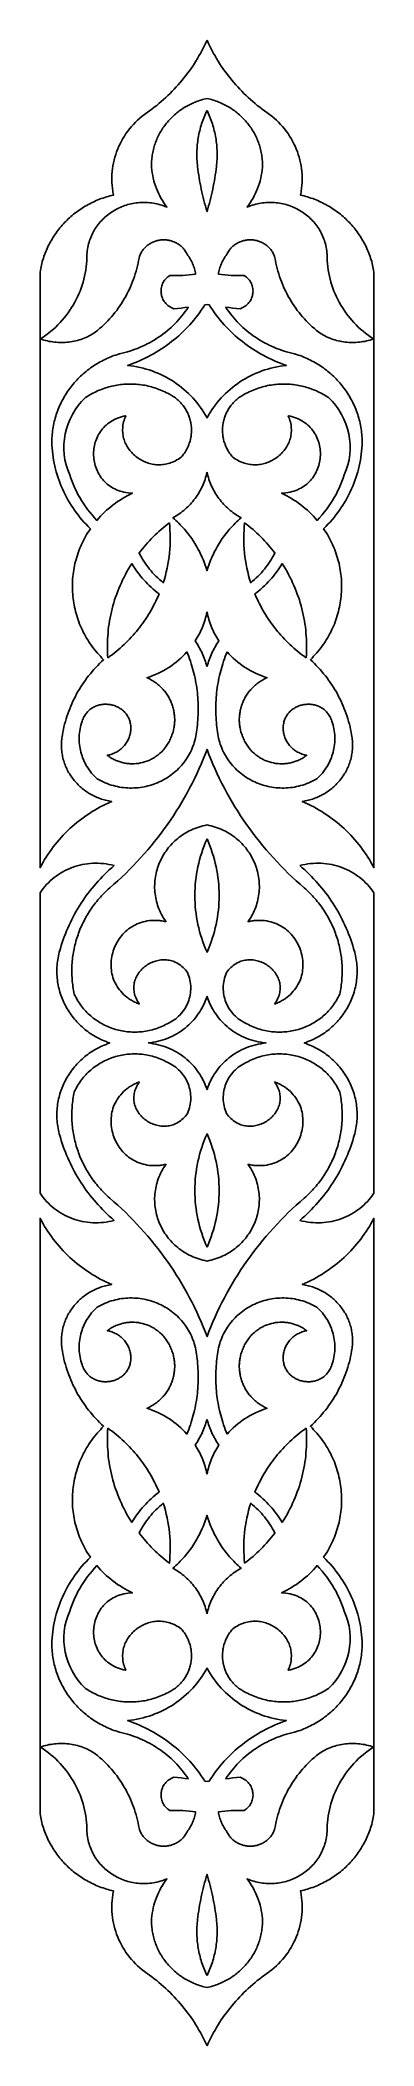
# Model space of a CAD drawing. Extents: x -45 to 45, y -270 to 270.
import ezdxf

# ---------------------------------------------------------------- set-up
doc = ezdxf.new("R2010")
doc.units = 0
doc.layers.add('LAYER_1', color=18, linetype='CONTINUOUS')

msp = doc.modelspace()

# ---------------------------------------------------------------- linework, layer by layer
at = {"layer": 'LAYER_1'}
for points in [[(0, 270), (-0.33, 269.27), (-0.68, 268.55), (-1.03, 267.84), (-1.4, 267.13), (-1.78, 266.43), (-2.17, 265.74), (-2.57, 265.05), (-2.99, 264.37), (-3.41, 263.69), (-3.85, 263.03), (-4.3, 262.37), (-4.76, 261.72), (-5.23, 261.08), (-5.72, 260.44), (-6.21, 259.81), (-6.71, 259.19), (-7.23, 258.58), (-7.75, 257.98), (-8.29, 257.38), (-8.83, 256.8), (-9.39, 256.22), (-9.96, 255.65), (-10.53, 255.09), (-11.12, 254.54), (-11.71, 254), (-12.32, 253.47), (-12.94, 252.94), (-13.56, 252.43), (-14.2, 251.93), (-14.84, 251.43), (-15.49, 250.95), (-16.15, 250.48), (-16.49, 250.24), (-16.83, 250), (-17.48, 249.5), (-18.1, 248.98), (-18.71, 248.43), (-19.29, 247.88), (-19.85, 247.3), (-20.38, 246.7), (-20.89, 246.09), (-21.38, 245.46), (-21.84, 244.82), (-22.28, 244.16), (-22.69, 243.49), (-23.07, 242.81), (-23.43, 242.11), (-23.77, 241.41), (-24.08, 240.69), (-24.36, 239.96), (-24.61, 239.22), (-24.84, 238.47), (-25.04, 237.72), (-25.21, 236.96), (-25.36, 236.19), (-25.47, 235.42), (-25.56, 234.64), (-25.62, 233.85), (-25.64, 233.06), (-25.64, 232.27), (-25.61, 231.48), (-25.59, 231.08), (-25.55, 230.69), (-25.51, 230.29), (-25.46, 229.89), (-25.4, 229.49), (-25.34, 229.1), (-25.27, 228.7), (-25.19, 228.3), (-25.67, 228.19), (-26.15, 228.06), (-26.63, 227.93), (-27.1, 227.79), (-27.57, 227.65), (-28.03, 227.49), (-28.49, 227.33), (-28.95, 227.15), (-29.4, 226.97), (-29.85, 226.79), (-30.29, 226.59), (-30.73, 226.39), (-31.16, 226.18), (-31.59, 225.96), (-32.01, 225.74), (-32.43, 225.5), (-32.85, 225.26), (-33.25, 225.02), (-33.66, 224.76), (-34.05, 224.5), (-34.45, 224.23), (-34.83, 223.96), (-35.22, 223.68), (-35.59, 223.39), (-35.96, 223.1), (-36.33, 222.8), (-36.68, 222.49), (-37.04, 222.18), (-37.38, 221.86), (-37.72, 221.54), (-38.06, 221.2), (-38.38, 220.87), (-38.7, 220.53), (-39.02, 220.18), (-39.33, 219.82), (-39.63, 219.47), (-39.92, 219.1), (-40.21, 218.73), (-40.49, 218.36), (-40.76, 217.98), (-41.03, 217.59), (-41.29, 217.2), (-41.54, 216.81), (-41.78, 216.41), (-42.02, 216), (-42.25, 215.59), (-42.47, 215.18), (-42.69, 214.76), (-42.89, 214.34), (-43.09, 213.92), (-43.28, 213.49), (-43.47, 213.05), (-43.64, 212.61), (-43.81, 212.17), (-43.96, 211.72), (-44.11, 211.27), (-44.26, 210.82), (-44.39, 210.36), (-44.51, 209.9), (-44.63, 209.44), (-44.73, 208.97), (-44.83, 208.5), (-44.92, 208.03), (-45, 207.56), (-45, 47.19), (-44.61, 47.92), (-44.2, 48.65), (-43.78, 49.37), (-43.34, 50.07), (-42.88, 50.77), (-42.41, 51.46), (-41.93, 52.13), (-41.43, 52.8), (-40.92, 53.45), (-40.4, 54.1), (-39.86, 54.73), (-39.3, 55.35), (-38.74, 55.96), (-38.16, 56.56), (-37.56, 57.14), (-36.96, 57.72), (-36.34, 58.28), (-35.71, 58.82), (-35.06, 59.36), (-34.41, 59.88), (-33.74, 60.39), (-33.06, 60.88), (-32.37, 61.37), (-31.67, 61.83), (-30.96, 62.29), (-30.23, 62.72), (-29.5, 63.15), (-28.76, 63.56), (-28, 63.95), (-27.24, 64.33), (-26.46, 64.7), (-25.68, 65.04), (-26.09, 65.11), (-26.5, 65.18), (-26.91, 65.27), (-27.31, 65.36), (-27.7, 65.46), (-28.09, 65.57), (-28.48, 65.69), (-28.86, 65.82), (-29.24, 65.96), (-29.61, 66.11), (-29.98, 66.27), (-30.34, 66.43), (-30.69, 66.61), (-31.04, 66.79), (-31.39, 66.98), (-31.72, 67.17), (-32.06, 67.38), (-32.38, 67.59), (-32.7, 67.81), (-33.02, 68.04), (-33.32, 68.27), (-33.63, 68.51), (-33.92, 68.76), (-34.21, 69.01), (-34.49, 69.27), (-34.76, 69.54), (-35.03, 69.82), (-35.29, 70.09), (-35.54, 70.38), (-35.79, 70.67), (-36.03, 70.97), (-36.26, 71.27), (-36.48, 71.58), (-36.7, 71.89), (-36.9, 72.21), (-37.1, 72.53), (-37.29, 72.86), (-37.48, 73.19), (-37.65, 73.53), (-37.82, 73.87), (-37.97, 74.21), (-38.12, 74.56), (-38.26, 74.91), (-38.4, 75.27), (-38.52, 75.63), (-38.63, 75.99), (-38.74, 76.36), (-38.83, 76.73), (-38.92, 77.1), (-38.99, 77.48), (-39.06, 77.86), (-39.11, 78.24), (-39.16, 78.62), (-39.2, 79.01), (-39.22, 79.4), (-39.24, 79.79), (-39.25, 80.18), (-39.24, 80.57), (-39.23, 80.96), (-39.2, 81.36), (-39.17, 81.76), (-39.12, 82.16), (-39.06, 82.55), (-38.99, 82.95), (-38.86, 83.68), (-38.71, 84.4), (-38.55, 85.11), (-38.38, 85.83), (-38.18, 86.53), (-37.98, 87.24), (-37.76, 87.93), (-37.52, 88.63), (-37.27, 89.32), (-37.01, 90), (-36.73, 90.67), (-36.44, 91.34), (-36.14, 92.01), (-35.82, 92.67), (-35.49, 93.32), (-35.14, 93.96), (-34.78, 94.6), (-34.41, 95.23), (-34.02, 95.85), (-33.62, 96.47), (-33.21, 97.08), (-32.79, 97.68), (-32.35, 98.27), (-31.9, 98.86), (-31.44, 99.43), (-30.96, 100), (-30.47, 100.56), (-29.97, 101.1), (-29.46, 101.64), (-28.94, 102.17), (-28.4, 102.69), (-27.86, 103.2), (-28.31, 103.65), (-28.75, 104.11), (-29.17, 104.57), (-29.59, 105.04), (-29.99, 105.52), (-30.38, 106), (-30.76, 106.49), (-31.13, 106.99), (-31.48, 107.49), (-31.82, 108), (-32.15, 108.51), (-32.46, 109.03), (-32.77, 109.55), (-33.06, 110.08), (-33.34, 110.62), (-33.6, 111.16), (-33.86, 111.7), (-34.1, 112.25), (-34.33, 112.8), (-34.54, 113.36), (-34.75, 113.92), (-34.94, 114.48), (-35.12, 115.05), (-35.28, 115.61), (-35.44, 116.19), (-35.58, 116.76), (-35.71, 117.34), (-35.82, 117.92), (-35.93, 118.5), (-36.02, 119.08), (-36.09, 119.66), (-36.16, 120.25), (-36.21, 120.84), (-36.25, 121.42), (-36.28, 122.01), (-36.29, 122.6), (-36.29, 123.19), (-36.28, 123.78), (-36.25, 124.37), (-36.22, 124.96), (-36.17, 125.55), (-36.1, 126.13), (-36.03, 126.72), (-35.94, 127.31), (-35.84, 127.89), (-35.72, 128.47), (-35.59, 129.05), (-35.45, 129.63), (-35.3, 130.21), (-35.13, 130.78), (-34.95, 131.35), (-34.76, 131.92), (-34.56, 132.49), (-34.34, 133.05), (-34.11, 133.61), (-33.86, 134.17), (-33.6, 134.72), (-33.33, 135.26), (-33.05, 135.81), (-32.75, 136.35), (-32.44, 136.88), (-32.12, 137.41), (-31.78, 137.93), (-31.43, 138.45), (-32.03, 139.04), (-32.61, 139.64), (-33.17, 140.25), (-33.72, 140.87), (-34.25, 141.51), (-34.77, 142.15), (-35.27, 142.81), (-35.75, 143.47), (-36.21, 144.15), (-36.66, 144.84), (-37.09, 145.53), (-37.5, 146.24), (-37.9, 146.96), (-38.27, 147.68), (-38.63, 148.41), (-38.97, 149.15), (-39.29, 149.9), (-39.6, 150.65), (-39.88, 151.41), (-40.15, 152.18), (-40.4, 152.96), (-40.62, 153.74), (-40.83, 154.53), (-41.02, 155.32), (-41.19, 156.12), (-41.34, 156.92), (-41.47, 157.72), (-41.59, 158.54), (-41.68, 159.35), (-41.75, 160.17), (-41.8, 160.99), (-41.83, 161.81), (-41.82, 162.32), (-41.8, 162.83), (-41.77, 163.34), (-41.73, 163.84), (-41.68, 164.34), (-41.62, 164.84), (-41.55, 165.34), (-41.47, 165.83), (-41.37, 166.32), (-41.27, 166.81), (-41.16, 167.3), (-41.04, 167.78), (-40.91, 168.26), (-40.77, 168.73), (-40.62, 169.2), (-40.46, 169.67), (-40.3, 170.14), (-40.12, 170.6), (-39.93, 171.05), (-39.74, 171.5), (-39.53, 171.95), (-39.32, 172.4), (-39.1, 172.83), (-38.87, 173.27), (-38.63, 173.7), (-38.38, 174.12), (-38.13, 174.54), (-37.86, 174.96), (-37.59, 175.37), (-37.31, 175.77), (-37.02, 176.17), (-36.73, 176.56), (-36.42, 176.95), (-36.11, 177.33), (-35.79, 177.71), (-35.46, 178.08), (-35.13, 178.45), (-34.79, 178.8), (-34.44, 179.15), (-34.08, 179.5), (-33.72, 179.84), (-33.35, 180.17), (-32.97, 180.5), (-32.59, 180.81), (-32.19, 181.12), (-31.8, 181.43), (-31.39, 181.73), (-30.98, 182.01), (-30.56, 182.3), (-30.14, 182.57), (-29.71, 182.84), (-29.27, 183.1), (-28.83, 183.35), (-28.38, 183.59), (-27.93, 183.82), (-27.47, 184.05), (-27.01, 184.27), (-26.53, 184.48), (-26.06, 184.68), (-25.58, 184.87), (-25.09, 185.05), (-24.6, 185.22), (-24.1, 185.39), (-23.6, 185.54), (-22.88, 185.71), (-22.17, 185.88), (-21.47, 186.08), (-20.77, 186.29), (-20.08, 186.52), (-19.4, 186.76), (-18.73, 187.02), (-18.06, 187.29), (-17.4, 187.58), (-16.75, 187.89), (-16.11, 188.21), (-15.47, 188.54), (-14.85, 188.89), (-14.24, 189.26), (-13.63, 189.64), (-13.03, 190.03), (-12.45, 190.43), (-11.87, 190.85), (-11.31, 191.29), (-10.75, 191.74), (-10.21, 192.2), (-9.68, 192.67), (-9.16, 193.15), (-8.65, 193.65), (-8.16, 194.16), (-7.67, 194.69), (-7.2, 195.22), (-6.75, 195.77), (-6.3, 196.33), (-5.87, 196.9), (-5.46, 197.48), (-5.05, 198.08), (-6.02, 197.97), (-6.98, 197.87), (-7.95, 197.77), (-8.92, 197.69), (-9.29, 197.83), (-9.64, 197.99), (-9.97, 198.17), (-10.28, 198.37), (-10.57, 198.59), (-10.84, 198.83), (-11.09, 199.08), (-11.32, 199.34), (-11.52, 199.62), (-11.71, 199.91), (-11.87, 200.21), (-12.01, 200.51), (-12.13, 200.83), (-12.23, 201.15), (-12.3, 201.48), (-12.36, 201.81), (-12.39, 202.15), (-12.4, 202.48), (-12.38, 202.82), (-12.34, 203.15), (-12.28, 203.48), (-12.2, 203.81), (-12.09, 204.13), (-11.96, 204.45), (-11.81, 204.76), (-11.63, 205.06), (-11.42, 205.35), (-11.2, 205.63), (-10.95, 205.9), (-10.67, 206.15), (-10.37, 206.39), (-10.04, 206.61), (-9.17, 206.6), (-8.29, 206.61), (-7.42, 206.63), (-6.54, 206.67), (-5.67, 206.72), (-4.79, 206.8), (-3.92, 206.89), (-3.06, 206.99), (-3.12, 207.35), (-3.2, 207.71), (-3.29, 208.07), (-3.39, 208.42), (-3.5, 208.77), (-3.62, 209.12), (-3.75, 209.46), (-3.89, 209.8), (-4.04, 210.13), (-4.2, 210.46), (-4.37, 210.79), (-4.55, 211.11), (-4.74, 211.43), (-4.94, 211.74), (-5.15, 212.05), (-5.37, 212.35), (-5.5, 212.6), (-5.64, 212.85), (-5.78, 213.09), (-5.94, 213.32), (-6.1, 213.55), (-6.27, 213.76), (-6.44, 213.96), (-6.62, 214.16), (-6.81, 214.35), (-7, 214.52), (-7.2, 214.69), (-7.41, 214.85), (-7.62, 215), (-7.83, 215.14), (-8.05, 215.28), (-8.27, 215.4), (-8.5, 215.52), (-8.73, 215.62), (-8.96, 215.72), (-9.2, 215.81), (-9.44, 215.89), (-9.68, 215.96), (-9.92, 216.03), (-10.17, 216.08), (-10.42, 216.13), (-10.66, 216.17), (-10.91, 216.19), (-11.17, 216.21), (-11.42, 216.23), (-11.67, 216.23), (-11.92, 216.23), (-12.17, 216.21), (-12.42, 216.19), (-12.67, 216.16), (-12.92, 216.12), (-13.16, 216.07), (-13.41, 216.02), (-13.65, 215.95), (-13.89, 215.88), (-14.13, 215.8), (-14.36, 215.71), (-14.6, 215.62), (-14.82, 215.51), (-15.05, 215.4), (-15.27, 215.28), (-15.49, 215.15), (-15.7, 215.01), (-15.9, 214.86), (-16.11, 214.71), (-16.3, 214.54), (-16.49, 214.37), (-16.68, 214.2), (-16.85, 214.01), (-17.03, 213.81), (-17.19, 213.61), (-17.35, 213.4), (-17.5, 213.18), (-17.64, 212.96), (-17.78, 212.72), (-17.9, 212.48), (-18.02, 212.23), (-18.13, 211.97), (-18.23, 211.71), (-18.32, 211.43), (-18.44, 210.69), (-18.58, 209.96), (-18.74, 209.24), (-18.92, 208.51), (-19.11, 207.8), (-19.32, 207.08), (-19.54, 206.38), (-19.78, 205.68), (-20.04, 204.98), (-20.32, 204.3), (-20.61, 203.62), (-20.91, 202.94), (-21.23, 202.28), (-21.57, 201.62), (-21.92, 200.97), (-22.29, 200.33), (-22.67, 199.69), (-23.07, 199.07), (-23.48, 198.45), (-23.91, 197.84), (-24.35, 197.24), (-24.81, 196.65), (-25.28, 196.07), (-25.76, 195.51), (-26.26, 194.95), (-26.77, 194.4), (-27.3, 193.86), (-27.84, 193.34), (-28.39, 192.82), (-28.96, 192.32), (-29.54, 191.83), (-30.13, 191.35), (-30.54, 191.08), (-30.95, 190.83), (-31.37, 190.59), (-31.8, 190.37), (-32.23, 190.16), (-32.67, 189.96), (-33.11, 189.77), (-33.56, 189.6), (-34.01, 189.44), (-34.47, 189.3), (-34.93, 189.16), (-35.39, 189.05), (-35.86, 188.94), (-36.33, 188.85), (-36.8, 188.77), (-37.27, 188.71), (-37.75, 188.66), (-38.22, 188.62), (-38.7, 188.59), (-39.18, 188.58), (-39.66, 188.59), (-40.14, 188.61), (-40.62, 188.64), (-41.1, 188.68), (-41.57, 188.74), (-42.05, 188.82), (-42.52, 188.9), (-43, 189), (-43.47, 189.12), (-43.94, 189.25), (-44.4, 189.39), (-44.87, 189.55), (-44.14, 190.04), (-43.43, 190.54), (-42.74, 191.07), (-42.07, 191.61), (-41.42, 192.17), (-40.78, 192.75), (-40.17, 193.35), (-39.58, 193.96), (-39.01, 194.59), (-38.47, 195.24), (-37.94, 195.9), (-37.43, 196.57), (-36.95, 197.26), (-36.49, 197.97), (-36.05, 198.68), (-35.64, 199.41), (-35.25, 200.15), (-34.88, 200.9), (-34.54, 201.67), (-34.22, 202.44), (-33.92, 203.22), (-33.65, 204.02), (-33.41, 204.82), (-33.19, 205.63), (-32.99, 206.44), (-32.82, 207.27), (-32.68, 208.1), (-32.57, 208.94), (-32.48, 209.78), (-32.42, 210.62), (-32.38, 211.48), (-32.38, 212.33), (-32.34, 212.81), (-32.28, 213.29), (-32.22, 213.76), (-32.13, 214.23), (-32.04, 214.68), (-31.92, 215.14), (-31.8, 215.58), (-31.66, 216.02), (-31.51, 216.45), (-31.35, 216.88), (-31.17, 217.29), (-30.98, 217.7), (-30.78, 218.11), (-30.57, 218.5), (-30.34, 218.89), (-30.11, 219.27), (-29.86, 219.64), (-29.6, 220), (-29.33, 220.36), (-29.05, 220.7), (-28.77, 221.04), (-28.47, 221.37), (-28.16, 221.69), (-27.84, 222), (-27.52, 222.3), (-27.19, 222.59), (-26.84, 222.87), (-26.49, 223.14), (-26.14, 223.41), (-25.77, 223.66), (-25.4, 223.9), (-25.02, 224.13), (-24.63, 224.35), (-24.24, 224.56), (-23.84, 224.76), (-23.43, 224.94), (-23.02, 225.12), (-22.61, 225.29), (-22.19, 225.44), (-21.76, 225.58), (-21.33, 225.71), (-20.9, 225.83), (-20.46, 225.93), (-20.02, 226.02), (-19.57, 226.1), (-19.12, 226.17), (-18.67, 226.22), (-18.22, 226.27), (-17.76, 226.29), (-17.3, 226.31), (-16.84, 226.31), (-16.38, 226.3), (-15.91, 226.27), (-15.45, 226.23), (-14.98, 226.18), (-14.52, 226.11), (-14.05, 226.03), (-13.58, 225.93), (-13.12, 225.82), (-12.65, 225.69), (-12.19, 225.55), (-11.72, 225.39), (-11.26, 225.22), (-10.8, 225.03), (-11.24, 225.62), (-11.65, 226.22), (-12.04, 226.84), (-12.41, 227.47), (-12.75, 228.11), (-13.07, 228.76), (-13.37, 229.42), (-13.64, 230.09), (-13.89, 230.77), (-14.12, 231.45), (-14.32, 232.15), (-14.49, 232.85), (-14.64, 233.56), (-14.77, 234.27), (-14.87, 234.99), (-14.94, 235.71), (-14.95, 236.13), (-14.95, 236.54), (-14.94, 236.96), (-14.92, 237.37), (-14.89, 237.77), (-14.85, 238.18), (-14.8, 238.59), (-14.75, 238.99), (-14.68, 239.39), (-14.61, 239.78), (-14.53, 240.18), (-14.44, 240.57), (-14.34, 240.96), (-14.23, 241.34), (-14.11, 241.72), (-13.98, 242.1), (-13.85, 242.48), (-13.71, 242.85), (-13.56, 243.22), (-13.4, 243.58), (-13.24, 243.94), (-13.06, 244.3), (-12.88, 244.65), (-12.69, 245), (-12.5, 245.34), (-12.3, 245.68), (-12.09, 246.02), (-11.87, 246.35), (-11.64, 246.67), (-11.41, 247), (-11.17, 247.31), (-10.93, 247.62), (-10.67, 247.93), (-10.41, 248.23), (-10.15, 248.53), (-9.88, 248.82), (-9.6, 249.1), (-9.31, 249.38), (-9.02, 249.65), (-8.72, 249.92), (-8.42, 250.18), (-8.11, 250.44), (-7.8, 250.68), (-7.48, 250.93), (-7.15, 251.16), (-6.82, 251.39), (-6.48, 251.61), (-6.14, 251.83), (-5.79, 252.04), (-5.44, 252.24), (-5.08, 252.44), (-4.72, 252.62), (-4.35, 252.8), (-3.97, 252.98), (-3.6, 253.14), (-3.21, 253.3), (-2.83, 253.45), (-2.44, 253.59), (-2.04, 253.73), (-1.64, 253.85), (-1.24, 253.97), (-0.83, 254.08), (-0.42, 254.18), (0, 254.27), (0.42, 254.18), (0.83, 254.08), (1.24, 253.97), (1.64, 253.85), (2.04, 253.73), (2.44, 253.59), (2.83, 253.45), (3.21, 253.3), (3.6, 253.14), (3.97, 252.98), (4.35, 252.8), (4.72, 252.62), (5.08, 252.44), (5.44, 252.24), (5.79, 252.04), (6.14, 251.83), (6.48, 251.61), (6.82, 251.39), (7.15, 251.16), (7.48, 250.93), (7.8, 250.68), (8.11, 250.44), (8.42, 250.18), (8.72, 249.92), (9.02, 249.65), (9.31, 249.38), (9.6, 249.1), (9.88, 248.82), (10.15, 248.53), (10.41, 248.23), (10.67, 247.93), (10.93, 247.62), (11.17, 247.31), (11.41, 247), (11.64, 246.67), (11.87, 246.35), (12.09, 246.02), (12.3, 245.68), (12.5, 245.34), (12.69, 245), (12.88, 244.65), (13.06, 244.3), (13.24, 243.94), (13.4, 243.58), (13.56, 243.22), (13.71, 242.85), (13.85, 242.48), (13.98, 242.1), (14.11, 241.72), (14.23, 241.34), (14.34, 240.96), (14.44, 240.57), (14.53, 240.18), (14.61, 239.78), (14.68, 239.39), (14.75, 238.99), (14.8, 238.59), (14.85, 238.18), (14.89, 237.77), (14.92, 237.37), (14.94, 236.96), (14.95, 236.54), (14.95, 236.13), (14.94, 235.71), (14.87, 234.99), (14.77, 234.27), (14.64, 233.56), (14.49, 232.85), (14.32, 232.15), (14.12, 231.45), (13.89, 230.77), (13.64, 230.09), (13.37, 229.42), (13.07, 228.76), (12.75, 228.11), (12.41, 227.47), (12.04, 226.84), (11.65, 226.22), (11.24, 225.62), (10.8, 225.03), (11.26, 225.22), (11.72, 225.39), (12.19, 225.55), (12.65, 225.69), (13.12, 225.82), (13.58, 225.93), (14.05, 226.03), (14.52, 226.11), (14.98, 226.18), (15.45, 226.23), (15.91, 226.27), (16.38, 226.3), (16.84, 226.31), (17.3, 226.31), (17.76, 226.29), (18.22, 226.27), (18.67, 226.22), (19.12, 226.17), (19.57, 226.1), (20.02, 226.02), (20.46, 225.93), (20.9, 225.83), (21.33, 225.71), (21.76, 225.58), (22.19, 225.44), (22.61, 225.29), (23.02, 225.12), (23.43, 224.94), (23.84, 224.76), (24.24, 224.56), (24.63, 224.35), (25.02, 224.13), (25.4, 223.9), (25.77, 223.66), (26.14, 223.41), (26.49, 223.14), (26.84, 222.87), (27.19, 222.59), (27.52, 222.3), (27.84, 222), (28.16, 221.69), (28.47, 221.37), (28.77, 221.04), (29.05, 220.7), (29.33, 220.36), (29.6, 220), (29.86, 219.64), (30.11, 219.27), (30.34, 218.89), (30.57, 218.5), (30.78, 218.11), (30.98, 217.7), (31.17, 217.29), (31.35, 216.88), (31.51, 216.45), (31.66, 216.02), (31.8, 215.58), (31.92, 215.14), (32.04, 214.68), (32.13, 214.23), (32.22, 213.76), (32.28, 213.29), (32.34, 212.81), (32.38, 212.33), (32.38, 211.48), (32.42, 210.62), (32.48, 209.78), (32.57, 208.94), (32.68, 208.1), (32.82, 207.27), (32.99, 206.44), (33.19, 205.63), (33.41, 204.82), (33.65, 204.02), (33.92, 203.22), (34.22, 202.44), (34.54, 201.67), (34.88, 200.9), (35.25, 200.15), (35.64, 199.41), (36.05, 198.68), (36.49, 197.97), (36.95, 197.26), (37.43, 196.57), (37.94, 195.9), (38.47, 195.24), (39.01, 194.59), (39.58, 193.96), (40.17, 193.35), (40.78, 192.75), (41.42, 192.17), (42.07, 191.61), (42.74, 191.07), (43.43, 190.54), (44.14, 190.04), (44.87, 189.55), (44.4, 189.39), (43.94, 189.25), (43.47, 189.12), (43, 189), (42.52, 188.9), (42.05, 188.82), (41.57, 188.74), (41.1, 188.68), (40.62, 188.64), (40.14, 188.61), (39.66, 188.59), (39.18, 188.58), (38.7, 188.59), (38.22, 188.62), (37.75, 188.66), (37.27, 188.71), (36.8, 188.77), (36.33, 188.85), (35.86, 188.94), (35.39, 189.05), (34.93, 189.16), (34.47, 189.3), (34.01, 189.44), (33.56, 189.6), (33.11, 189.77), (32.67, 189.96), (32.23, 190.16), (31.8, 190.37), (31.37, 190.59), (30.95, 190.83), (30.54, 191.08), (30.13, 191.35), (29.54, 191.83), (28.96, 192.32), (28.39, 192.82), (27.84, 193.34), (27.3, 193.86), (26.77, 194.4), (26.26, 194.95), (25.76, 195.51), (25.28, 196.07), (24.81, 196.65), (24.35, 197.24), (23.91, 197.84), (23.48, 198.45), (23.07, 199.07), (22.67, 199.69), (22.29, 200.33), (21.92, 200.97), (21.57, 201.62), (21.23, 202.28), (20.91, 202.94), (20.61, 203.62), (20.32, 204.3), (20.04, 204.98), (19.78, 205.68), (19.54, 206.38), (19.32, 207.08), (19.11, 207.8), (18.92, 208.51), (18.74, 209.24), (18.58, 209.96), (18.44, 210.69), (18.32, 211.43), (18.23, 211.71), (18.13, 211.97), (18.02, 212.23), (17.9, 212.48), (17.78, 212.72), (17.64, 212.96), (17.5, 213.18), (17.35, 213.4), (17.19, 213.61), (17.03, 213.81), (16.85, 214.01), (16.68, 214.2), (16.49, 214.37), (16.3, 214.54), (16.11, 214.71), (15.9, 214.86), (15.7, 215.01), (15.49, 215.15), (15.27, 215.28), (15.05, 215.4), (14.82, 215.51), (14.6, 215.62), (14.36, 215.71), (14.13, 215.8), (13.89, 215.88), (13.65, 215.95), (13.41, 216.02), (13.16, 216.07), (12.92, 216.12), (12.67, 216.16), (12.42, 216.19), (12.17, 216.21), (11.92, 216.23), (11.67, 216.23), (11.42, 216.23), (11.17, 216.21), (10.91, 216.19), (10.66, 216.17), (10.42, 216.13), (10.17, 216.08), (9.92, 216.03), (9.68, 215.96), (9.44, 215.89), (9.2, 215.81), (8.96, 215.72), (8.73, 215.62), (8.5, 215.52), (8.27, 215.4), (8.05, 215.28), (7.83, 215.14), (7.62, 215), (7.41, 214.85), (7.2, 214.69), (7, 214.52), (6.81, 214.35), (6.62, 214.16), (6.44, 213.96), (6.27, 213.76), (6.1, 213.55), (5.94, 213.32), (5.78, 213.09), (5.64, 212.85), (5.5, 212.6), (5.37, 212.35), (5.15, 212.05), (4.94, 211.74), (4.74, 211.43), (4.55, 211.11), (4.37, 210.79), (4.2, 210.46), (4.04, 210.13), (3.89, 209.8), (3.75, 209.46), (3.62, 209.12), (3.5, 208.77), (3.39, 208.42), (3.29, 208.07), (3.2, 207.71), (3.12, 207.35), (3.06, 206.99), (3.92, 206.89), (4.79, 206.8), (5.67, 206.72), (6.54, 206.67), (7.42, 206.63), (8.29, 206.61), (9.17, 206.6), (10.04, 206.61), (10.37, 206.39), (10.67, 206.15), (10.95, 205.9), (11.2, 205.63), (11.42, 205.35), (11.63, 205.06), (11.81, 204.76), (11.96, 204.45), (12.09, 204.13), (12.2, 203.81), (12.28, 203.48), (12.34, 203.15), (12.38, 202.82), (12.4, 202.48), (12.39, 202.15), (12.36, 201.81), (12.3, 201.48), (12.23, 201.15), (12.13, 200.83), (12.01, 200.51), (11.87, 200.21), (11.71, 199.91), (11.52, 199.62), (11.32, 199.34), (11.09, 199.08), (10.84, 198.83), (10.57, 198.59), (10.28, 198.37), (9.97, 198.17), (9.64, 197.99), (9.29, 197.83), (8.92, 197.69), (7.95, 197.77), (6.98, 197.87), (6.02, 197.97), (5.05, 198.08), (5.46, 197.48), (5.87, 196.9), (6.3, 196.33), (6.75, 195.77), (7.2, 195.22), (7.67, 194.69), (8.16, 194.16), (8.65, 193.65), (9.16, 193.15), (9.68, 192.67), (10.21, 192.2), (10.75, 191.74), (11.31, 191.29), (11.87, 190.85), (12.45, 190.43), (13.03, 190.03), (13.63, 189.64), (14.24, 189.26), (14.85, 188.89), (15.47, 188.54), (16.11, 188.21), (16.75, 187.89), (17.4, 187.58), (18.06, 187.29), (18.73, 187.02), (19.4, 186.76), (20.08, 186.52), (20.77, 186.29), (21.47, 186.08), (22.17, 185.88), (22.88, 185.71), (23.6, 185.54), (24.1, 185.39), (24.6, 185.22), (25.09, 185.05), (25.58, 184.87), (26.06, 184.68), (26.53, 184.48), (27.01, 184.27), (27.47, 184.05), (27.93, 183.82), (28.38, 183.59), (28.83, 183.35), (29.27, 183.1), (29.71, 182.84), (30.14, 182.57), (30.56, 182.3), (30.98, 182.01), (31.39, 181.73), (31.8, 181.43), (32.19, 181.12), (32.59, 180.81), (32.97, 180.5), (33.35, 180.17), (33.72, 179.84), (34.08, 179.5), (34.44, 179.15), (34.79, 178.8), (35.13, 178.45), (35.46, 178.08), (35.79, 177.71), (36.11, 177.33), (36.42, 176.95), (36.73, 176.56), (37.02, 176.17), (37.31, 175.77), (37.59, 175.37), (37.86, 174.96), (38.13, 174.54), (38.38, 174.12), (38.63, 173.7), (38.87, 173.27), (39.1, 172.83), (39.32, 172.4), (39.53, 171.95), (39.74, 171.5), (39.93, 171.05), (40.12, 170.6), (40.3, 170.14), (40.46, 169.67), (40.62, 169.2), (40.77, 168.73), (40.91, 168.26), (41.04, 167.78), (41.16, 167.3), (41.27, 166.81), (41.37, 166.32), (41.47, 165.83), (41.55, 165.34), (41.62, 164.84), (41.68, 164.34), (41.73, 163.84), (41.77, 163.34), (41.8, 162.83), (41.82, 162.32), (41.83, 161.81), (41.8, 160.99), (41.75, 160.17), (41.68, 159.35), (41.59, 158.54), (41.47, 157.72), (41.34, 156.92), (41.19, 156.12), (41.02, 155.32), (40.83, 154.53), (40.62, 153.74), (40.4, 152.96), (40.15, 152.18), (39.88, 151.41), (39.6, 150.65), (39.29, 149.9), (38.97, 149.15), (38.63, 148.41), (38.27, 147.68), (37.9, 146.96), (37.5, 146.24), (37.09, 145.53), (36.66, 144.84), (36.21, 144.15), (35.75, 143.47), (35.27, 142.81), (34.77, 142.15), (34.25, 141.51), (33.72, 140.87), (33.17, 140.25), (32.61, 139.64), (32.03, 139.04), (31.43, 138.45), (31.78, 137.93), (32.12, 137.41), (32.44, 136.88), (32.75, 136.35), (33.05, 135.81), (33.33, 135.26), (33.6, 134.72), (33.86, 134.17), (34.11, 133.61), (34.34, 133.05), (34.56, 132.49), (34.76, 131.92), (34.95, 131.35), (35.13, 130.78), (35.3, 130.21), (35.45, 129.63), (35.59, 129.05), (35.72, 128.47), (35.84, 127.89), (35.94, 127.31), (36.03, 126.72), (36.1, 126.13), (36.17, 125.55), (36.22, 124.96), (36.25, 124.37), (36.28, 123.78), (36.29, 123.19), (36.29, 122.6), (36.28, 122.01), (36.25, 121.42), (36.21, 120.84), (36.16, 120.25), (36.09, 119.66), (36.02, 119.08), (35.93, 118.5), (35.82, 117.92), (35.71, 117.34), (35.58, 116.76), (35.44, 116.19), (35.28, 115.61), (35.12, 115.05), (34.94, 114.48), (34.75, 113.92), (34.54, 113.36), (34.33, 112.8), (34.1, 112.25), (33.86, 111.7), (33.6, 111.16), (33.34, 110.62), (33.06, 110.08), (32.77, 109.55), (32.46, 109.03), (32.15, 108.51), (31.82, 108), (31.48, 107.49), (31.13, 106.99), (30.76, 106.49), (30.38, 106), (29.99, 105.52), (29.59, 105.04), (29.17, 104.57), (28.75, 104.11), (28.31, 103.65), (27.86, 103.2), (28.4, 102.69), (28.94, 102.17), (29.46, 101.64), (29.97, 101.1), (30.47, 100.56), (30.96, 100), (31.44, 99.43), (31.9, 98.86), (32.35, 98.27), (32.79, 97.68), (33.21, 97.08), (33.62, 96.47), (34.02, 95.85), (34.41, 95.23), (34.78, 94.6), (35.14, 93.96), (35.49, 93.32), (35.82, 92.67), (36.14, 92.01), (36.44, 91.34), (36.73, 90.67), (37.01, 90), (37.27, 89.32), (37.52, 88.63), (37.76, 87.93), (37.98, 87.24), (38.18, 86.53), (38.38, 85.83), (38.55, 85.11), (38.71, 84.4), (38.86, 83.68), (38.99, 82.95), (39.06, 82.55), (39.12, 82.16), (39.17, 81.76), (39.2, 81.36), (39.23, 80.96), (39.24, 80.57), (39.25, 80.18), (39.24, 79.79), (39.22, 79.4), (39.2, 79.01), (39.16, 78.62), (39.11, 78.24), (39.06, 77.86), (38.99, 77.48), (38.92, 77.1), (38.83, 76.73), (38.74, 76.36), (38.63, 75.99), (38.52, 75.63), (38.4, 75.27), (38.26, 74.91), (38.12, 74.56), (37.97, 74.21), (37.82, 73.87), (37.65, 73.53), (37.48, 73.19), (37.29, 72.86), (37.1, 72.53), (36.9, 72.21), (36.7, 71.89), (36.48, 71.58), (36.26, 71.27), (36.03, 70.97), (35.79, 70.67), (35.54, 70.38), (35.29, 70.09), (35.03, 69.82), (34.76, 69.54), (34.49, 69.27), (34.21, 69.01), (33.92, 68.76), (33.63, 68.51), (33.32, 68.27), (33.02, 68.04), (32.7, 67.81), (32.38, 67.59), (32.06, 67.38), (31.72, 67.17), (31.39, 66.98), (31.04, 66.79), (30.69, 66.61), (30.34, 66.43), (29.98, 66.27), (29.61, 66.11), (29.24, 65.96), (28.86, 65.82), (28.48, 65.69), (28.09, 65.57), (27.7, 65.46), (27.31, 65.36), (26.91, 65.27), (26.5, 65.18), (26.09, 65.11), (25.68, 65.04), (26.46, 64.7), (27.24, 64.33), (28, 63.95), (28.76, 63.56), (29.5, 63.15), (30.23, 62.72), (30.96, 62.29), (31.67, 61.83), (32.37, 61.37), (33.06, 60.88), (33.74, 60.39), (34.41, 59.88), (35.06, 59.36), (35.71, 58.82), (36.34, 58.28), (36.96, 57.72), (37.56, 57.14), (38.16, 56.56), (38.74, 55.96), (39.3, 55.35), (39.86, 54.73), (40.4, 54.1), (40.92, 53.45), (41.43, 52.8), (41.93, 52.13), (42.41, 51.46), (42.88, 50.77), (43.34, 50.07), (43.78, 49.37), (44.2, 48.65), (44.61, 47.92), (45, 47.19), (45, 207.56), (44.92, 208.03), (44.83, 208.5), (44.73, 208.97), (44.63, 209.44), (44.51, 209.9), (44.39, 210.36), (44.26, 210.82), (44.11, 211.27), (43.96, 211.72), (43.81, 212.17), (43.64, 212.61), (43.47, 213.05), (43.28, 213.49), (43.09, 213.92), (42.89, 214.34), (42.69, 214.76), (42.47, 215.18), (42.25, 215.59), (42.02, 216), (41.78, 216.41), (41.54, 216.81), (41.29, 217.2), (41.03, 217.59), (40.76, 217.98), (40.49, 218.36), (40.21, 218.73), (39.92, 219.1), (39.63, 219.47), (39.33, 219.82), (39.02, 220.18), (38.7, 220.53), (38.38, 220.87), (38.06, 221.2), (37.72, 221.54), (37.38, 221.86), (37.04, 222.18), (36.68, 222.49), (36.33, 222.8), (35.96, 223.1), (35.59, 223.39), (35.22, 223.68), (34.83, 223.96), (34.45, 224.23), (34.05, 224.5), (33.66, 224.76), (33.25, 225.02), (32.85, 225.26), (32.43, 225.5), (32.01, 225.74), (31.59, 225.96), (31.16, 226.18), (30.73, 226.39), (30.29, 226.59), (29.85, 226.79), (29.4, 226.97), (28.95, 227.15), (28.49, 227.33), (28.03, 227.49), (27.57, 227.65), (27.1, 227.79), (26.63, 227.93), (26.15, 228.06), (25.67, 228.19), (25.19, 228.3), (25.27, 228.7), (25.34, 229.1), (25.4, 229.49), (25.46, 229.89), (25.51, 230.29), (25.55, 230.69), (25.59, 231.08), (25.61, 231.48), (25.64, 232.27), (25.64, 233.06), (25.62, 233.85), (25.56, 234.64), (25.47, 235.42), (25.36, 236.19), (25.21, 236.96), (25.04, 237.72), (24.84, 238.47), (24.61, 239.22), (24.36, 239.96), (24.08, 240.69), (23.77, 241.41), (23.43, 242.11), (23.07, 242.81), (22.69, 243.49), (22.28, 244.16), (21.84, 244.82), (21.38, 245.46), (20.89, 246.09), (20.38, 246.7), (19.85, 247.3), (19.29, 247.88), (18.71, 248.43), (18.1, 248.98), (17.48, 249.5), (16.83, 250), (16.49, 250.24), (16.15, 250.48), (15.49, 250.95), (14.84, 251.43), (14.2, 251.93), (13.56, 252.43), (12.94, 252.94), (12.32, 253.47), (11.71, 254), (11.12, 254.54), (10.53, 255.09), (9.96, 255.65), (9.39, 256.22), (8.83, 256.8), (8.29, 257.38), (7.75, 257.98), (7.23, 258.58), (6.71, 259.19), (6.21, 259.81), (5.72, 260.44), (5.23, 261.08), (4.76, 261.72), (4.3, 262.37), (3.85, 263.03), (3.41, 263.69), (2.99, 264.37), (2.57, 265.05), (2.17, 265.74), (1.78, 266.43), (1.4, 267.13), (1.03, 267.84), (0.68, 268.55), (0.33, 269.27)], [(0, 251.08), (0.21, 250.64), (0.41, 250.19), (0.61, 249.74), (0.79, 249.29), (0.97, 248.84), (1.14, 248.38), (1.3, 247.92), (1.45, 247.46), (1.59, 247), (1.73, 246.53), (1.86, 246.07), (1.97, 245.6), (2.08, 245.13), (2.19, 244.65), (2.28, 244.18), (2.36, 243.7), (2.44, 243.22), (2.51, 242.74), (2.57, 242.26), (2.62, 241.78), (2.66, 241.3), (2.69, 240.82), (2.71, 240.34), (2.73, 239.85), (2.74, 239.37), (2.73, 238.88), (2.72, 238.39), (2.7, 237.91), (2.68, 237.42), (2.64, 236.94), (2.59, 236.45), (2.54, 235.97), (2.44, 235.2), (2.34, 234.43), (2.23, 233.66), (2.11, 232.9), (1.98, 232.13), (1.84, 231.37), (1.69, 230.61), (1.54, 229.85), (1.38, 229.1), (1.2, 228.34), (1.02, 227.59), (0.84, 226.83), (0.64, 226.08), (0.43, 225.34), (0.22, 224.59), (0, 223.85), (-0.22, 224.59), (-0.43, 225.34), (-0.64, 226.08), (-0.84, 226.83), (-1.02, 227.59), (-1.2, 228.34), (-1.38, 229.1), (-1.54, 229.85), (-1.69, 230.61), (-1.84, 231.37), (-1.98, 232.13), (-2.11, 232.9), (-2.23, 233.66), (-2.34, 234.43), (-2.44, 235.2), (-2.54, 235.97), (-2.59, 236.45), (-2.64, 236.94), (-2.68, 237.42), (-2.7, 237.91), (-2.72, 238.39), (-2.73, 238.88), (-2.74, 239.37), (-2.73, 239.85), (-2.71, 240.34), (-2.69, 240.82), (-2.66, 241.3), (-2.62, 241.78), (-2.57, 242.26), (-2.51, 242.74), (-2.44, 243.22), (-2.36, 243.7), (-2.28, 244.18), (-2.19, 244.65), (-2.08, 245.13), (-1.97, 245.6), (-1.86, 246.07), (-1.73, 246.53), (-1.59, 247), (-1.45, 247.46), (-1.3, 247.92), (-1.14, 248.38), (-0.97, 248.84), (-0.79, 249.29), (-0.61, 249.74), (-0.41, 250.19), (-0.21, 250.64)], [(-0.6, 198.69), (0, 198.79), (0.6, 198.69), (1.06, 197.99), (1.53, 197.29), (2.01, 196.61), (2.51, 195.94), (3.03, 195.28), (3.56, 194.63), (4.1, 193.99), (4.65, 193.37), (5.22, 192.75), (5.8, 192.15), (6.4, 191.56), (7, 190.99), (7.62, 190.43), (8.25, 189.88), (8.9, 189.34), (9.55, 188.82), (10.22, 188.31), (10.89, 187.81), (11.58, 187.33), (12.28, 186.87), (12.99, 186.41), (13.71, 185.98), (14.44, 185.55), (15.18, 185.14), (15.93, 184.75), (16.68, 184.37), (17.45, 184.01), (18.23, 183.66), (19.01, 183.33), (19.8, 183.01), (20.61, 182.71), (21.41, 182.43), (20.56, 182.33), (19.71, 182.2), (18.87, 182.05), (18.04, 181.88), (17.22, 181.68), (16.4, 181.45), (15.6, 181.2), (14.8, 180.93), (14.02, 180.64), (13.24, 180.32), (12.48, 179.98), (11.73, 179.62), (10.99, 179.24), (10.27, 178.83), (9.56, 178.41), (8.86, 177.96), (8.18, 177.5), (7.51, 177.01), (6.86, 176.5), (6.22, 175.98), (5.6, 175.43), (5, 174.87), (4.41, 174.29), (3.84, 173.69), (3.29, 173.07), (2.76, 172.44), (2.25, 171.79), (1.76, 171.12), (1.29, 170.43), (0.84, 169.73), (0.41, 169.02), (0, 168.29), (-0.41, 169.02), (-0.84, 169.73), (-1.29, 170.43), (-1.76, 171.12), (-2.25, 171.79), (-2.76, 172.44), (-3.29, 173.07), (-3.84, 173.69), (-4.41, 174.29), (-5, 174.87), (-5.6, 175.43), (-6.22, 175.98), (-6.86, 176.5), (-7.51, 177.01), (-8.18, 177.5), (-8.86, 177.96), (-9.56, 178.41), (-10.27, 178.83), (-10.99, 179.24), (-11.73, 179.62), (-12.48, 179.98), (-13.24, 180.32), (-14.02, 180.64), (-14.8, 180.93), (-15.6, 181.2), (-16.4, 181.45), (-17.22, 181.68), (-18.04, 181.88), (-18.87, 182.05), (-19.71, 182.2), (-20.56, 182.33), (-21.41, 182.43), (-20.61, 182.71), (-19.8, 183.01), (-19.01, 183.33), (-18.23, 183.66), (-17.45, 184.01), (-16.68, 184.37), (-15.93, 184.75), (-15.18, 185.14), (-14.44, 185.55), (-13.71, 185.98), (-12.99, 186.41), (-12.28, 186.87), (-11.58, 187.33), (-10.89, 187.81), (-10.22, 188.31), (-9.55, 188.82), (-8.9, 189.34), (-8.25, 189.88), (-7.62, 190.43), (-7, 190.99), (-6.4, 191.56), (-5.8, 192.15), (-5.22, 192.75), (-4.65, 193.37), (-4.1, 193.99), (-3.56, 194.63), (-3.03, 195.28), (-2.51, 195.94), (-2.01, 196.61), (-1.53, 197.29), (-1.06, 197.99)], [(0, 153.65), (0.11, 153.17), (0.23, 152.69), (0.37, 152.22), (0.52, 151.75), (0.68, 151.29), (0.85, 150.83), (1.04, 150.38), (1.24, 149.93), (1.45, 149.49), (1.67, 149.06), (1.9, 148.63), (2.14, 148.21), (2.4, 147.79), (2.66, 147.38), (2.94, 146.98), (3.23, 146.58), (3.53, 146.2), (3.84, 145.82), (4.16, 145.44), (4.49, 145.08), (4.83, 144.72), (5.18, 144.37), (5.54, 144.04), (5.91, 143.71), (6.28, 143.38), (6.67, 143.07), (7.07, 142.77), (7.48, 142.48), (7.89, 142.19), (8.31, 141.92), (8.75, 141.66), (9.19, 141.41), (8.78, 141.05), (8.37, 140.68), (7.98, 140.31), (7.59, 139.93), (7.21, 139.54), (6.84, 139.15), (6.47, 138.75), (6.11, 138.35), (5.76, 137.94), (5.42, 137.52), (5.08, 137.1), (4.76, 136.67), (4.44, 136.24), (4.13, 135.8), (3.83, 135.36), (3.53, 134.91), (3.25, 134.46), (2.97, 134), (2.7, 133.54), (2.44, 133.07), (2.19, 132.6), (1.94, 132.13), (1.71, 131.64), (1.48, 131.16), (1.27, 130.67), (1.06, 130.18), (0.86, 129.68), (0.67, 129.18), (0.49, 128.68), (0.32, 128.17), (0.15, 127.66), (0, 127.15), (-0.15, 127.66), (-0.32, 128.17), (-0.49, 128.68), (-0.67, 129.18), (-0.86, 129.68), (-1.06, 130.18), (-1.27, 130.67), (-1.48, 131.16), (-1.71, 131.64), (-1.94, 132.13), (-2.19, 132.6), (-2.44, 133.07), (-2.7, 133.54), (-2.97, 134), (-3.25, 134.46), (-3.53, 134.91), (-3.83, 135.36), (-4.13, 135.8), (-4.44, 136.24), (-4.76, 136.67), (-5.08, 137.1), (-5.42, 137.52), (-5.76, 137.94), (-6.11, 138.35), (-6.47, 138.75), (-6.84, 139.15), (-7.21, 139.54), (-7.59, 139.93), (-7.98, 140.31), (-8.37, 140.68), (-8.78, 141.05), (-9.19, 141.41), (-8.75, 141.66), (-8.31, 141.92), (-7.89, 142.19), (-7.48, 142.48), (-7.07, 142.77), (-6.67, 143.07), (-6.28, 143.38), (-5.91, 143.71), (-5.54, 144.04), (-5.18, 144.37), (-4.83, 144.72), (-4.49, 145.08), (-4.16, 145.44), (-3.84, 145.82), (-3.53, 146.2), (-3.23, 146.58), (-2.94, 146.98), (-2.66, 147.38), (-2.4, 147.79), (-2.14, 148.21), (-1.9, 148.63), (-1.67, 149.06), (-1.45, 149.49), (-1.24, 149.93), (-1.04, 150.38), (-0.85, 150.83), (-0.68, 151.29), (-0.52, 151.75), (-0.37, 152.22), (-0.23, 152.69), (-0.11, 153.17)], [(-10.15, 140.07), (-10.73, 139.62), (-11.29, 139.17), (-11.85, 138.71), (-12.4, 138.23), (-12.94, 137.75), (-13.47, 137.26), (-14, 136.77), (-14.51, 136.26), (-15.02, 135.74), (-15.51, 135.22), (-16, 134.69), (-16.48, 134.15), (-16.95, 133.61), (-17.41, 133.05), (-17.86, 132.49), (-18.3, 131.92), (-18, 131.35), (-17.69, 130.79), (-17.36, 130.23), (-17.01, 129.68), (-16.65, 129.15), (-16.28, 128.62), (-15.89, 128.1), (-15.49, 127.59), (-15.07, 127.1), (-14.65, 126.61), (-14.2, 126.13), (-13.75, 125.67), (-13.28, 125.22), (-12.8, 124.77), (-12.31, 124.35), (-11.8, 123.93), (-11.5, 124.91), (-11.22, 125.89), (-10.97, 126.89), (-10.75, 127.88), (-10.55, 128.88), (-10.38, 129.89), (-10.24, 130.9), (-10.12, 131.91), (-10.03, 132.93), (-9.97, 133.95), (-9.93, 134.97), (-9.92, 135.99), (-9.94, 137.01), (-9.98, 138.03), (-10.05, 139.05)], [(10.15, 140.07), (10.73, 139.62), (11.29, 139.17), (11.85, 138.71), (12.4, 138.23), (12.94, 137.75), (13.47, 137.26), (14, 136.77), (14.51, 136.26), (15.02, 135.74), (15.51, 135.22), (16, 134.69), (16.48, 134.15), (16.95, 133.61), (17.41, 133.05), (17.86, 132.49), (18.3, 131.92), (18, 131.35), (17.69, 130.79), (17.36, 130.23), (17.01, 129.68), (16.65, 129.15), (16.28, 128.62), (15.89, 128.1), (15.49, 127.59), (15.07, 127.1), (14.65, 126.61), (14.2, 126.13), (13.75, 125.67), (13.28, 125.22), (12.8, 124.77), (12.31, 124.35), (11.8, 123.93), (11.5, 124.91), (11.22, 125.89), (10.97, 126.89), (10.75, 127.88), (10.55, 128.88), (10.38, 129.89), (10.24, 130.9), (10.12, 131.91), (10.03, 132.93), (9.97, 133.95), (9.93, 134.97), (9.92, 135.99), (9.94, 137.01), (9.98, 138.03), (10.05, 139.05)], [(-20.29, 129.07), (-20.73, 128.36), (-21.17, 127.64), (-21.58, 126.91), (-21.98, 126.17), (-22.37, 125.43), (-22.74, 124.68), (-23.09, 123.93), (-23.43, 123.17), (-23.76, 122.4), (-24.06, 121.63), (-24.35, 120.85), (-24.63, 120.07), (-24.89, 119.28), (-25.13, 118.49), (-25.36, 117.69), (-25.57, 116.89), (-25.77, 116.08), (-25.95, 115.28), (-26.11, 114.46), (-26.26, 113.65), (-26.39, 112.83), (-26.51, 112.01), (-26.6, 111.19), (-26.68, 110.36), (-26.75, 109.53), (-26.8, 108.7), (-26.83, 107.87), (-26.84, 107.04), (-26.84, 106.2), (-26.82, 105.37), (-26.78, 104.53), (-26.73, 103.7), (-26.15, 104.11), (-25.59, 104.54), (-25.03, 104.97), (-24.48, 105.42), (-23.94, 105.87), (-23.41, 106.33), (-22.88, 106.8), (-22.37, 107.27), (-21.86, 107.76), (-21.37, 108.25), (-20.88, 108.75), (-20.4, 109.26), (-19.93, 109.78), (-19.48, 110.3), (-19.03, 110.83), (-18.59, 111.37), (-18.15, 111.92), (-17.73, 112.47), (-17.32, 113.03), (-16.92, 113.6), (-16.53, 114.17), (-16.15, 114.75), (-15.78, 115.34), (-15.42, 115.93), (-15.07, 116.53), (-14.73, 117.14), (-14.4, 117.75), (-14.09, 118.37), (-13.78, 118.99), (-13.48, 119.62), (-13.2, 120.25), (-12.93, 120.89), (-13.47, 121.32), (-14.01, 121.77), (-14.54, 122.22), (-15.06, 122.69), (-15.56, 123.16), (-16.05, 123.65), (-16.53, 124.15), (-17, 124.66), (-17.46, 125.17), (-17.9, 125.7), (-18.33, 126.24), (-18.75, 126.79), (-19.15, 127.35), (-19.54, 127.91), (-19.92, 128.49)], [(20.29, 129.07), (20.73, 128.36), (21.17, 127.64), (21.58, 126.91), (21.98, 126.17), (22.37, 125.43), (22.74, 124.68), (23.09, 123.93), (23.43, 123.17), (23.76, 122.4), (24.06, 121.63), (24.35, 120.85), (24.63, 120.07), (24.89, 119.28), (25.13, 118.49), (25.36, 117.69), (25.57, 116.89), (25.77, 116.08), (25.95, 115.28), (26.11, 114.46), (26.26, 113.65), (26.39, 112.83), (26.51, 112.01), (26.6, 111.19), (26.68, 110.36), (26.75, 109.53), (26.8, 108.7), (26.83, 107.87), (26.84, 107.04), (26.84, 106.2), (26.82, 105.37), (26.78, 104.53), (26.73, 103.7), (26.15, 104.11), (25.59, 104.54), (25.03, 104.97), (24.48, 105.42), (23.94, 105.87), (23.41, 106.33), (22.88, 106.8), (22.37, 107.27), (21.86, 107.76), (21.37, 108.25), (20.88, 108.75), (20.4, 109.26), (19.93, 109.78), (19.48, 110.3), (19.03, 110.83), (18.59, 111.37), (18.15, 111.92), (17.73, 112.47), (17.32, 113.03), (16.92, 113.6), (16.53, 114.17), (16.15, 114.75), (15.78, 115.34), (15.42, 115.93), (15.07, 116.53), (14.73, 117.14), (14.4, 117.75), (14.09, 118.37), (13.78, 118.99), (13.48, 119.62), (13.2, 120.25), (12.93, 120.89), (13.47, 121.32), (14.01, 121.77), (14.54, 122.22), (15.06, 122.69), (15.56, 123.16), (16.05, 123.65), (16.53, 124.15), (17, 124.66), (17.46, 125.17), (17.9, 125.7), (18.33, 126.24), (18.75, 126.79), (19.15, 127.35), (19.54, 127.91), (19.92, 128.49)], [(0, 116.06), (0.11, 115.53), (0.24, 115.01), (0.37, 114.49), (0.52, 113.98), (0.68, 113.47), (0.85, 112.97), (1.03, 112.47), (1.22, 111.98), (1.43, 111.49), (1.64, 111.01), (1.87, 110.53), (2.11, 110.06), (2.36, 109.59), (2.62, 109.13), (2.88, 108.68), (3.16, 108.23), (2.9, 107.83), (2.65, 107.43), (2.41, 107.02), (2.17, 106.61), (1.95, 106.2), (1.73, 105.78), (1.52, 105.36), (1.32, 104.93), (1.12, 104.5), (0.94, 104.07), (0.76, 103.63), (0.59, 103.19), (0.43, 102.75), (0.28, 102.3), (0.13, 101.85), (0, 101.4), (-0.13, 101.85), (-0.28, 102.3), (-0.43, 102.75), (-0.59, 103.19), (-0.76, 103.63), (-0.94, 104.07), (-1.12, 104.5), (-1.32, 104.93), (-1.52, 105.36), (-1.73, 105.78), (-1.95, 106.2), (-2.17, 106.61), (-2.41, 107.02), (-2.65, 107.43), (-2.9, 107.83), (-3.16, 108.23), (-2.88, 108.68), (-2.62, 109.13), (-2.36, 109.59), (-2.11, 110.06), (-1.87, 110.53), (-1.64, 111.01), (-1.43, 111.49), (-1.22, 111.98), (-1.03, 112.47), (-0.85, 112.97), (-0.68, 113.47), (-0.52, 113.98), (-0.37, 114.49), (-0.24, 115.01), (-0.11, 115.53)], [(-33.65, 86.64), (-33.82, 86.12), (-33.97, 85.6), (-34.1, 85.08), (-34.21, 84.55), (-34.3, 84.03), (-34.37, 83.5), (-34.42, 82.98), (-34.45, 82.45), (-34.46, 81.92), (-34.46, 81.4), (-34.43, 80.87), (-34.38, 80.35), (-34.31, 79.83), (-34.23, 79.32), (-34.12, 78.8), (-34, 78.29), (-33.86, 77.79), (-33.69, 77.29), (-33.52, 76.8), (-33.32, 76.31), (-33.1, 75.83), (-32.87, 75.36), (-32.62, 74.89), (-32.35, 74.43), (-32.06, 73.98), (-31.76, 73.54), (-31.44, 73.11), (-31.1, 72.69), (-30.74, 72.28), (-30.37, 71.88), (-29.98, 71.5), (-29.57, 71.12), (-29.04, 70.83), (-28.51, 70.55), (-27.97, 70.29), (-27.43, 70.05), (-26.89, 69.83), (-26.34, 69.63), (-25.79, 69.45), (-25.24, 69.29), (-24.69, 69.15), (-24.13, 69.02), (-23.58, 68.91), (-23.02, 68.82), (-22.47, 68.75), (-21.91, 68.7), (-21.36, 68.66), (-20.8, 68.64), (-20.25, 68.64), (-19.7, 68.66), (-19.15, 68.69), (-18.6, 68.74), (-18.06, 68.8), (-17.52, 68.88), (-16.98, 68.98), (-16.45, 69.09), (-15.92, 69.22), (-15.4, 69.36), (-14.88, 69.52), (-14.37, 69.69), (-13.86, 69.88), (-13.36, 70.08), (-12.87, 70.3), (-12.38, 70.53), (-11.9, 70.77), (-11.43, 71.03), (-10.96, 71.3), (-10.51, 71.59), (-10.06, 71.89), (-9.62, 72.2), (-9.2, 72.53), (-8.78, 72.87), (-8.37, 73.22), (-7.98, 73.58), (-7.59, 73.96), (-7.22, 74.35), (-6.86, 74.74), (-6.51, 75.16), (-6.17, 75.58), (-5.85, 76.01), (-5.54, 76.46), (-5.24, 76.91), (-4.96, 77.38), (-4.7, 77.86), (-4.44, 78.34), (-4.21, 78.84), (-3.99, 79.35), (-3.78, 79.87), (-3.59, 80.39), (-3.42, 80.93), (-3.27, 81.47), (-3.13, 82.03), (-3.01, 82.59), (-2.91, 83.16), (-2.83, 83.74), (-2.77, 84.33), (-2.68, 85), (-2.6, 85.66), (-2.53, 86.33), (-2.47, 86.99), (-2.43, 87.66), (-2.39, 88.33), (-2.37, 88.99), (-2.36, 89.66), (-2.36, 90.33), (-2.37, 90.99), (-2.39, 91.66), (-2.43, 92.32), (-2.47, 92.99), (-2.53, 93.65), (-2.59, 94.31), (-2.67, 94.97), (-2.76, 95.63), (-2.86, 96.29), (-2.97, 96.95), (-3.09, 97.6), (-3.23, 98.25), (-3.37, 98.9), (-3.52, 99.55), (-3.69, 100.2), (-3.87, 100.84), (-4.05, 101.48), (-4.25, 102.12), (-4.46, 102.76), (-4.68, 103.39), (-4.91, 104.02), (-5.16, 104.65), (-5.41, 105.27), (-5.95, 104.69), (-6.5, 104.12), (-7.08, 103.58), (-7.68, 103.05), (-8.29, 102.54), (-8.93, 102.05), (-9.58, 101.58), (-10.25, 101.13), (-10.94, 100.71), (-11.64, 100.3), (-12.36, 99.92), (-13.09, 99.56), (-13.84, 99.22), (-14.61, 98.91), (-15.38, 98.62), (-16.18, 98.35), (-15.86, 98.21), (-15.54, 98.05), (-15.23, 97.88), (-14.93, 97.71), (-14.64, 97.54), (-14.35, 97.35), (-14.06, 97.16), (-13.79, 96.96), (-13.52, 96.76), (-13.26, 96.55), (-13, 96.34), (-12.75, 96.11), (-12.51, 95.89), (-12.28, 95.66), (-12.05, 95.42), (-11.83, 95.18), (-11.62, 94.93), (-11.41, 94.68), (-11.21, 94.42), (-11.02, 94.16), (-10.83, 93.9), (-10.65, 93.63), (-10.48, 93.35), (-10.32, 93.08), (-10.17, 92.8), (-10.02, 92.51), (-9.88, 92.22), (-9.75, 91.93), (-9.62, 91.64), (-9.5, 91.34), (-9.4, 91.04), (-9.29, 90.74), (-9.2, 90.44), (-9.11, 90.13), (-9.04, 89.82), (-8.97, 89.51), (-8.91, 89.2), (-8.85, 88.89), (-8.81, 88.57), (-8.77, 88.26), (-8.74, 87.94), (-8.72, 87.62), (-8.71, 87.3), (-8.71, 86.98), (-8.71, 86.66), (-8.73, 86.34), (-8.75, 86.02), (-8.78, 85.7), (-8.82, 85.38), (-8.87, 85.06), (-8.93, 84.74), (-8.99, 84.42), (-9.07, 84.1), (-9.15, 83.78), (-9.24, 83.47), (-9.35, 83.15), (-9.46, 82.84), (-9.58, 82.53), (-9.71, 82.22), (-9.85, 81.91), (-10, 81.6), (-10.15, 81.3), (-10.32, 80.99), (-10.5, 80.7), (-10.65, 80.43), (-10.81, 80.17), (-10.98, 79.91), (-11.16, 79.66), (-11.34, 79.42), (-11.53, 79.19), (-11.72, 78.96), (-11.92, 78.73), (-12.12, 78.52), (-12.33, 78.31), (-12.54, 78.1), (-12.76, 77.91), (-12.99, 77.72), (-13.22, 77.53), (-13.45, 77.36), (-13.69, 77.19), (-13.93, 77.02), (-14.17, 76.87), (-14.42, 76.71), (-14.67, 76.57), (-14.93, 76.43), (-15.19, 76.3), (-15.45, 76.18), (-15.72, 76.07), (-16.26, 75.85), (-16.81, 75.67), (-17.36, 75.52), (-17.93, 75.39), (-18.5, 75.29), (-19.08, 75.23), (-19.66, 75.19), (-20.24, 75.18), (-20.53, 75.18), (-20.82, 75.2), (-21.11, 75.22), (-21.4, 75.25), (-21.69, 75.29), (-21.98, 75.33), (-22.27, 75.38), (-22.56, 75.44), (-22.85, 75.51), (-23.13, 75.58), (-23.42, 75.67), (-23.7, 75.76), (-23.98, 75.86), (-24.26, 75.96), (-24.54, 76.08), (-24.81, 76.2), (-25.08, 76.33), (-25.35, 76.47), (-25.62, 76.62), (-25.89, 76.77), (-26.15, 76.93), (-26.41, 77.1), (-26.66, 77.28), (-26.91, 77.47), (-26.58, 77.53), (-26.26, 77.61), (-25.94, 77.7), (-25.62, 77.8), (-25.32, 77.92), (-25.02, 78.05), (-24.73, 78.18), (-24.44, 78.33), (-24.16, 78.49), (-23.9, 78.67), (-23.63, 78.85), (-23.38, 79.04), (-23.14, 79.24), (-22.9, 79.45), (-22.68, 79.67), (-22.46, 79.9), (-22.25, 80.13), (-22.06, 80.38), (-21.87, 80.63), (-21.7, 80.89), (-21.53, 81.16), (-21.38, 81.43), (-21.24, 81.71), (-21.11, 82), (-20.99, 82.29), (-20.89, 82.59), (-20.8, 82.89), (-20.72, 83.2), (-20.65, 83.52), (-20.6, 83.83), (-20.56, 84.15), (-20.54, 84.48), (-20.53, 84.83), (-20.55, 85.17), (-20.57, 85.5), (-20.62, 85.83), (-20.67, 86.14), (-20.74, 86.45), (-20.83, 86.75), (-20.93, 87.04), (-21.04, 87.32), (-21.17, 87.59), (-21.3, 87.85), (-21.45, 88.1), (-21.61, 88.35), (-21.78, 88.58), (-21.96, 88.8), (-22.15, 89.02), (-22.35, 89.23), (-22.55, 89.42), (-22.77, 89.61), (-22.99, 89.78), (-23.22, 89.95), (-23.46, 90.1), (-23.7, 90.25), (-23.95, 90.39), (-24.21, 90.51), (-24.47, 90.63), (-24.74, 90.73), (-25.01, 90.83), (-25.28, 90.91), (-25.56, 90.98), (-25.84, 91.05), (-26.12, 91.1), (-26.4, 91.14), (-26.69, 91.17), (-26.97, 91.19), (-27.26, 91.2), (-27.55, 91.2), (-27.84, 91.18), (-28.12, 91.16), (-28.41, 91.12), (-28.69, 91.07), (-28.97, 91.01), (-29.25, 90.94), (-29.52, 90.86), (-29.79, 90.76), (-30.06, 90.66), (-30.32, 90.54), (-30.58, 90.41), (-30.83, 90.27), (-31.08, 90.11), (-31.32, 89.95), (-31.55, 89.77), (-31.78, 89.58), (-31.99, 89.37), (-32.2, 89.16), (-32.41, 88.93), (-32.6, 88.69), (-32.78, 88.43), (-32.95, 88.17), (-33.12, 87.89), (-33.27, 87.59), (-33.41, 87.29), (-33.53, 86.97)], [(5.41, 105.27), (5.95, 104.69), (6.5, 104.12), (7.08, 103.58), (7.68, 103.05), (8.29, 102.54), (8.93, 102.05), (9.58, 101.58), (10.25, 101.13), (10.94, 100.71), (11.64, 100.3), (12.36, 99.92), (13.09, 99.56), (13.84, 99.22), (14.61, 98.91), (15.38, 98.62), (16.18, 98.35), (15.86, 98.21), (15.54, 98.05), (15.23, 97.88), (14.93, 97.71), (14.64, 97.54), (14.35, 97.35), (14.06, 97.16), (13.79, 96.96), (13.52, 96.76), (13.26, 96.55), (13, 96.34), (12.75, 96.11), (12.51, 95.89), (12.28, 95.66), (12.05, 95.42), (11.83, 95.18), (11.62, 94.93), (11.41, 94.68), (11.21, 94.42), (11.02, 94.16), (10.83, 93.9), (10.65, 93.63), (10.48, 93.35), (10.32, 93.08), (10.17, 92.8), (10.02, 92.51), (9.88, 92.22), (9.75, 91.93), (9.62, 91.64), (9.5, 91.34), (9.4, 91.04), (9.29, 90.74), (9.2, 90.44), (9.11, 90.13), (9.04, 89.82), (8.97, 89.51), (8.91, 89.2), (8.85, 88.89), (8.81, 88.57), (8.77, 88.26), (8.74, 87.94), (8.72, 87.62), (8.71, 87.3), (8.71, 86.98), (8.71, 86.66), (8.73, 86.34), (8.75, 86.02), (8.78, 85.7), (8.82, 85.38), (8.87, 85.06), (8.93, 84.74), (8.99, 84.42), (9.07, 84.1), (9.15, 83.78), (9.24, 83.47), (9.35, 83.15), (9.46, 82.84), (9.58, 82.53), (9.71, 82.22), (9.85, 81.91), (10, 81.6), (10.15, 81.3), (10.32, 80.99), (10.5, 80.7), (10.65, 80.43), (10.81, 80.17), (10.98, 79.91), (11.16, 79.66), (11.34, 79.42), (11.53, 79.19), (11.72, 78.96), (11.92, 78.73), (12.12, 78.52), (12.33, 78.31), (12.54, 78.1), (12.76, 77.91), (12.99, 77.72), (13.22, 77.53), (13.45, 77.36), (13.69, 77.19), (13.93, 77.02), (14.17, 76.87), (14.42, 76.71), (14.67, 76.57), (14.93, 76.43), (15.19, 76.3), (15.45, 76.18), (15.72, 76.07), (16.26, 75.85), (16.81, 75.67), (17.36, 75.52), (17.93, 75.39), (18.5, 75.29), (19.08, 75.23), (19.66, 75.19), (20.24, 75.18), (20.53, 75.18), (20.82, 75.2), (21.11, 75.22), (21.4, 75.25), (21.69, 75.29), (21.98, 75.33), (22.27, 75.38), (22.56, 75.44), (22.85, 75.51), (23.13, 75.58), (23.42, 75.67), (23.7, 75.76), (23.98, 75.86), (24.26, 75.96), (24.54, 76.08), (24.81, 76.2), (25.08, 76.33), (25.35, 76.47), (25.62, 76.62), (25.89, 76.77), (26.15, 76.93), (26.41, 77.1), (26.66, 77.28), (26.91, 77.47), (26.58, 77.53), (26.26, 77.61), (25.94, 77.7), (25.62, 77.8), (25.32, 77.92), (25.02, 78.05), (24.73, 78.18), (24.44, 78.33), (24.16, 78.49), (23.9, 78.67), (23.63, 78.85), (23.38, 79.04), (23.14, 79.24), (22.9, 79.45), (22.68, 79.67), (22.46, 79.9), (22.25, 80.13), (22.06, 80.38), (21.87, 80.63), (21.7, 80.89), (21.53, 81.16), (21.38, 81.43), (21.24, 81.71), (21.11, 82), (20.99, 82.29), (20.89, 82.59), (20.8, 82.89), (20.72, 83.2), (20.65, 83.52), (20.6, 83.83), (20.56, 84.15), (20.54, 84.48), (20.53, 84.83), (20.55, 85.17), (20.57, 85.5), (20.62, 85.83), (20.67, 86.14), (20.74, 86.45), (20.83, 86.75), (20.93, 87.04), (21.04, 87.32), (21.17, 87.59), (21.3, 87.85), (21.45, 88.1), (21.61, 88.35), (21.78, 88.58), (21.96, 88.8), (22.15, 89.02), (22.35, 89.23), (22.55, 89.42), (22.77, 89.61), (22.99, 89.78), (23.22, 89.95), (23.46, 90.1), (23.7, 90.25), (23.95, 90.39), (24.21, 90.51), (24.47, 90.63), (24.74, 90.73), (25.01, 90.83), (25.28, 90.91), (25.56, 90.98), (25.84, 91.05), (26.12, 91.1), (26.4, 91.14), (26.69, 91.17), (26.97, 91.19), (27.26, 91.2), (27.55, 91.2), (27.84, 91.18), (28.12, 91.16), (28.41, 91.12), (28.69, 91.07), (28.97, 91.01), (29.25, 90.94), (29.52, 90.86), (29.79, 90.76), (30.06, 90.66), (30.32, 90.54), (30.58, 90.41), (30.83, 90.27), (31.08, 90.11), (31.32, 89.95), (31.55, 89.77), (31.78, 89.58), (31.99, 89.37), (32.2, 89.16), (32.41, 88.93), (32.6, 88.69), (32.78, 88.43), (32.95, 88.17), (33.12, 87.89), (33.27, 87.59), (33.41, 87.29), (33.53, 86.97), (33.65, 86.64), (33.82, 86.12), (33.97, 85.6), (34.1, 85.08), (34.21, 84.55), (34.3, 84.03), (34.37, 83.5), (34.42, 82.98), (34.45, 82.45), (34.46, 81.92), (34.46, 81.4), (34.43, 80.87), (34.38, 80.35), (34.31, 79.83), (34.23, 79.32), (34.12, 78.8), (34, 78.29), (33.86, 77.79), (33.69, 77.29), (33.52, 76.8), (33.32, 76.31), (33.1, 75.83), (32.87, 75.36), (32.62, 74.89), (32.35, 74.43), (32.06, 73.98), (31.76, 73.54), (31.44, 73.11), (31.1, 72.69), (30.74, 72.28), (30.37, 71.88), (29.98, 71.5), (29.57, 71.12), (29.04, 70.83), (28.51, 70.55), (27.97, 70.29), (27.43, 70.05), (26.89, 69.83), (26.34, 69.63), (25.79, 69.45), (25.24, 69.29), (24.69, 69.15), (24.13, 69.02), (23.58, 68.91), (23.02, 68.82), (22.47, 68.75), (21.91, 68.7), (21.36, 68.66), (20.8, 68.64), (20.25, 68.64), (19.7, 68.66), (19.15, 68.69), (18.6, 68.74), (18.06, 68.8), (17.52, 68.88), (16.98, 68.98), (16.45, 69.09), (15.92, 69.22), (15.4, 69.36), (14.88, 69.52), (14.37, 69.69), (13.86, 69.88), (13.36, 70.08), (12.87, 70.3), (12.38, 70.53), (11.9, 70.77), (11.43, 71.03), (10.96, 71.3), (10.51, 71.59), (10.06, 71.89), (9.62, 72.2), (9.2, 72.53), (8.78, 72.87), (8.37, 73.22), (7.98, 73.58), (7.59, 73.96), (7.22, 74.35), (6.86, 74.74), (6.51, 75.16), (6.17, 75.58), (5.85, 76.01), (5.54, 76.46), (5.24, 76.91), (4.96, 77.38), (4.7, 77.86), (4.44, 78.34), (4.21, 78.84), (3.99, 79.35), (3.78, 79.87), (3.59, 80.39), (3.42, 80.93), (3.27, 81.47), (3.13, 82.03), (3.01, 82.59), (2.91, 83.16), (2.83, 83.74), (2.77, 84.33), (2.68, 85), (2.6, 85.66), (2.53, 86.33), (2.47, 86.99), (2.43, 87.66), (2.39, 88.33), (2.37, 88.99), (2.36, 89.66), (2.36, 90.33), (2.37, 90.99), (2.39, 91.66), (2.43, 92.32), (2.47, 92.99), (2.53, 93.65), (2.59, 94.31), (2.67, 94.97), (2.76, 95.63), (2.86, 96.29), (2.97, 96.95), (3.09, 97.6), (3.23, 98.25), (3.37, 98.9), (3.52, 99.55), (3.69, 100.2), (3.87, 100.84), (4.05, 101.48), (4.25, 102.12), (4.46, 102.76), (4.68, 103.39), (4.91, 104.02), (5.16, 104.65)], [(-35.78, 13.15), (-35.88, 13.65), (-35.98, 14.14), (-36.06, 14.63), (-36.14, 15.13), (-36.21, 15.62), (-36.27, 16.11), (-36.32, 16.61), (-36.36, 17.1), (-36.39, 17.6), (-36.42, 18.09), (-36.44, 18.58), (-36.45, 19.07), (-36.45, 19.57), (-36.44, 20.06), (-36.42, 20.55), (-36.4, 21.04), (-36.37, 21.53), (-36.33, 22.01), (-36.28, 22.5), (-36.22, 22.99), (-36.16, 23.47), (-36.09, 23.95), (-36.01, 24.43), (-35.92, 24.91), (-35.82, 25.39), (-35.72, 25.87), (-35.61, 26.34), (-35.49, 26.82), (-35.36, 27.29), (-35.23, 27.75), (-35.08, 28.22), (-34.93, 28.68), (-34.77, 29.15), (-34.61, 29.61), (-34.43, 30.06), (-34.25, 30.52), (-34.06, 30.97), (-33.87, 31.41), (-33.66, 31.86), (-33.45, 32.3), (-33.23, 32.74), (-33.01, 33.18), (-32.78, 33.61), (-32.53, 34.04), (-32.29, 34.46), (-32.03, 34.89), (-31.77, 35.3), (-31.5, 35.72), (-31.22, 36.13), (-30.94, 36.54), (-30.65, 36.94), (-30.35, 37.34), (-30.04, 37.73), (-29.73, 38.12), (-29.41, 38.51), (-29.09, 38.89), (-28.75, 39.26), (-28.41, 39.64), (-28.07, 40), (-27.71, 40.36), (-27.35, 40.72), (-26.98, 41.07), (-26.61, 41.42), (-26.23, 41.76), (-25.13, 42.72), (-24.04, 43.69), (-22.97, 44.67), (-21.92, 45.67), (-20.89, 46.69), (-19.87, 47.72), (-18.87, 48.77), (-17.89, 49.83), (-16.92, 50.9), (-15.98, 51.99), (-15.05, 53.1), (-14.14, 54.21), (-13.25, 55.34), (-12.37, 56.48), (-11.52, 57.64), (-10.68, 58.81), (-9.87, 59.99), (-9.07, 61.18), (-8.29, 62.39), (-7.53, 63.6), (-6.79, 64.83), (-6.07, 66.07), (-5.37, 67.32), (-4.69, 68.59), (-4.04, 69.86), (-3.4, 71.14), (-2.78, 72.44), (-2.18, 73.74), (-1.6, 75.05), (-1.05, 76.38), (-0.51, 77.71), (0, 79.05), (0.51, 77.71), (1.05, 76.38), (1.6, 75.05), (2.18, 73.74), (2.78, 72.44), (3.4, 71.14), (4.04, 69.86), (4.69, 68.59), (5.37, 67.32), (6.07, 66.07), (6.79, 64.83), (7.53, 63.6), (8.29, 62.39), (9.07, 61.18), (9.87, 59.99), (10.68, 58.81), (11.52, 57.64), (12.37, 56.48), (13.25, 55.34), (14.14, 54.21), (15.05, 53.1), (15.98, 51.99), (16.92, 50.9), (17.89, 49.83), (18.87, 48.77), (19.87, 47.72), (20.89, 46.69), (21.92, 45.67), (22.97, 44.67), (24.04, 43.69), (25.13, 42.72), (26.23, 41.76), (26.61, 41.42), (26.98, 41.07), (27.35, 40.72), (27.71, 40.36), (28.07, 40), (28.41, 39.64), (28.75, 39.26), (29.09, 38.89), (29.41, 38.51), (29.73, 38.12), (30.04, 37.73), (30.35, 37.34), (30.65, 36.94), (30.94, 36.54), (31.22, 36.13), (31.5, 35.72), (31.77, 35.3), (32.03, 34.89), (32.29, 34.46), (32.53, 34.04), (32.78, 33.61), (33.01, 33.18), (33.23, 32.74), (33.45, 32.3), (33.66, 31.86), (33.87, 31.41), (34.06, 30.97), (34.25, 30.52), (34.43, 30.06), (34.61, 29.61), (34.77, 29.15), (34.93, 28.68), (35.08, 28.22), (35.23, 27.75), (35.36, 27.29), (35.49, 26.82), (35.61, 26.34), (35.72, 25.87), (35.82, 25.39), (35.92, 24.91), (36.01, 24.43), (36.09, 23.95), (36.16, 23.47), (36.22, 22.99), (36.28, 22.5), (36.33, 22.01), (36.37, 21.53), (36.4, 21.04), (36.42, 20.55), (36.44, 20.06), (36.45, 19.57), (36.45, 19.07), (36.44, 18.58), (36.42, 18.09), (36.39, 17.6), (36.36, 17.1), (36.32, 16.61), (36.27, 16.11), (36.21, 15.62), (36.14, 15.13), (36.06, 14.63), (35.98, 14.14), (35.88, 13.65), (35.78, 13.15), (35.57, 12.72), (35.36, 12.3), (35.13, 11.89), (34.89, 11.48), (34.65, 11.08), (34.39, 10.69), (34.13, 10.31), (33.85, 9.94), (33.57, 9.58), (33.27, 9.22), (32.97, 8.88), (32.66, 8.54), (32.35, 8.21), (32.02, 7.89), (31.69, 7.58), (31.35, 7.28), (31, 6.99), (30.65, 6.71), (30.28, 6.44), (29.92, 6.18), (29.54, 5.93), (29.16, 5.68), (28.78, 5.45), (28.39, 5.23), (27.99, 5.01), (27.59, 4.81), (27.18, 4.62), (26.77, 4.43), (26.35, 4.26), (25.93, 4.1), (25.51, 3.94), (25.08, 3.8), (24.65, 3.67), (24.21, 3.55), (23.78, 3.44), (23.34, 3.34), (22.89, 3.25), (22.45, 3.17), (22, 3.1), (21.55, 3.05), (21.1, 3), (20.64, 2.97), (20.19, 2.95), (19.73, 2.93), (19.27, 2.93), (18.82, 2.94), (18.36, 2.97), (17.9, 3), (17.44, 3.05), (16.99, 3.1), (16.53, 3.17), (16.07, 3.25), (15.62, 3.35), (15.16, 3.45), (14.71, 3.57), (14.26, 3.7), (13.81, 3.84), (13.36, 3.99), (12.91, 4.16), (12.47, 4.34), (12.03, 4.53), (11.59, 4.73), (11.16, 4.95), (10.73, 5.17), (10.23, 5.41), (9.75, 5.67), (9.29, 5.94), (8.85, 6.24), (8.43, 6.55), (8.02, 6.88), (7.64, 7.23), (7.27, 7.6), (6.92, 7.98), (6.6, 8.37), (6.29, 8.78), (6.01, 9.2), (5.75, 9.63), (5.51, 10.07), (5.29, 10.53), (5.09, 10.99), (4.92, 11.46), (4.77, 11.94), (4.64, 12.42), (4.54, 12.91), (4.46, 13.41), (4.41, 13.91), (4.38, 14.41), (4.37, 14.92), (4.39, 15.43), (4.44, 15.93), (4.51, 16.44), (4.61, 16.95), (4.73, 17.46), (4.88, 17.96), (5.06, 18.46), (5.27, 18.96), (5.55, 19.34), (5.84, 19.69), (6.14, 20.02), (6.44, 20.33), (6.76, 20.62), (7.08, 20.88), (7.41, 21.12), (7.74, 21.34), (8.09, 21.54), (8.43, 21.71), (8.78, 21.87), (9.14, 22), (9.5, 22.11), (9.86, 22.21), (10.22, 22.28), (10.58, 22.34), (10.95, 22.38), (11.32, 22.4), (11.68, 22.4), (12.05, 22.39), (12.41, 22.35), (12.77, 22.31), (13.13, 22.24), (13.48, 22.16), (13.84, 22.07), (14.18, 21.95), (14.53, 21.83), (14.86, 21.69), (15.19, 21.54), (15.52, 21.37), (15.83, 21.19), (16.14, 21), (16.44, 20.79), (16.73, 20.58), (17.01, 20.35), (17.28, 20.11), (17.54, 19.86), (17.79, 19.6), (18.03, 19.33), (18.25, 19.05), (18.46, 18.76), (18.66, 18.46), (18.84, 18.16), (19.01, 17.84), (19.16, 17.52), (19.29, 17.19), (19.41, 16.86), (19.51, 16.51), (19.59, 16.17), (19.66, 15.81), (19.7, 15.45), (19.72, 15.09), (19.73, 14.72), (19.71, 14.35), (19.67, 13.97), (19.61, 13.59), (19.53, 13.21), (19.42, 12.82), (19.29, 12.44), (19.13, 12.05), (18.95, 11.66), (18.75, 11.27), (18.51, 10.87), (18.25, 10.48), (18.57, 10.61), (18.88, 10.74), (19.19, 10.88), (19.48, 11.03), (19.77, 11.17), (20.06, 11.33), (20.33, 11.49), (20.6, 11.65), (20.86, 11.82), (21.12, 11.99), (21.6, 12.34), (22.06, 12.72), (22.49, 13.1), (22.9, 13.51), (23.27, 13.92), (23.62, 14.35), (23.95, 14.79), (24.24, 15.24), (24.51, 15.71), (24.76, 16.18), (24.98, 16.66), (25.17, 17.14), (25.34, 17.64), (25.49, 18.14), (25.61, 18.64), (25.71, 19.15), (25.78, 19.67), (25.83, 20.18), (25.85, 20.7), (25.86, 21.21), (25.84, 21.73), (25.8, 22.25), (25.73, 22.76), (25.65, 23.27), (25.54, 23.78), (25.41, 24.28), (25.26, 24.78), (25.09, 25.27), (24.9, 25.76), (24.69, 26.23), (24.46, 26.7), (24.21, 27.16), (23.94, 27.6), (23.65, 28.04), (23.35, 28.46), (23.02, 28.87), (22.68, 29.27), (22.32, 29.65), (21.94, 30.02), (21.54, 30.37), (21.13, 30.7), (20.7, 31.01), (20.25, 31.3), (19.79, 31.58), (19.31, 31.83), (18.81, 32.06), (18.3, 32.27), (17.78, 32.45), (17.24, 32.61), (16.68, 32.75), (16.11, 32.86), (15.53, 32.94), (14.93, 32.99), (14.32, 33.02), (14.02, 33.02), (13.7, 33.01), (13.39, 33), (13.07, 32.98), (12.74, 32.95), (12.42, 32.91), (12.09, 32.86), (11.76, 32.81), (11.42, 32.75), (11.08, 32.68), (11.4, 33.15), (11.71, 33.63), (11.99, 34.11), (12.26, 34.6), (12.5, 35.09), (12.73, 35.58), (12.94, 36.08), (13.13, 36.58), (13.31, 37.09), (13.46, 37.59), (13.6, 38.1), (13.73, 38.61), (13.83, 39.12), (13.92, 39.63), (13.99, 40.14), (14.05, 40.65), (14.08, 41.17), (14.11, 41.68), (14.11, 42.19), (14.1, 42.7), (14.07, 43.21), (14.03, 43.71), (13.97, 44.22), (13.9, 44.72), (13.81, 45.21), (13.71, 45.71), (13.59, 46.2), (13.45, 46.69), (13.31, 47.17), (13.14, 47.65), (12.97, 48.12), (12.77, 48.59), (12.57, 49.05), (12.35, 49.51), (12.11, 49.96), (11.87, 50.4), (11.61, 50.84), (11.33, 51.27), (11.04, 51.69), (10.74, 52.1), (10.43, 52.51), (10.1, 52.91), (9.76, 53.29), (9.41, 53.67), (9.05, 54.04), (8.67, 54.39), (8.29, 54.74), (7.89, 55.08), (7.47, 55.4), (7.05, 55.72), (6.62, 56.02), (6.17, 56.31), (5.71, 56.58), (5.25, 56.85), (4.77, 57.1), (4.28, 57.34), (3.78, 57.56), (3.27, 57.77), (2.75, 57.96), (2.22, 58.14), (1.68, 58.31), (1.13, 58.46), (0.57, 58.59), (0, 58.7), (-0.57, 58.59), (-1.13, 58.46), (-1.68, 58.31), (-2.22, 58.14), (-2.75, 57.96), (-3.27, 57.77), (-3.78, 57.56), (-4.28, 57.34), (-4.77, 57.1), (-5.25, 56.85), (-5.71, 56.58), (-6.17, 56.31), (-6.62, 56.02), (-7.05, 55.72), (-7.47, 55.4), (-7.89, 55.08), (-8.29, 54.74), (-8.67, 54.39), (-9.05, 54.04), (-9.41, 53.67), (-9.76, 53.29), (-10.1, 52.91), (-10.43, 52.51), (-10.74, 52.1), (-11.04, 51.69), (-11.33, 51.27), (-11.61, 50.84), (-11.87, 50.4), (-12.11, 49.96), (-12.35, 49.51), (-12.57, 49.05), (-12.77, 48.59), (-12.97, 48.12), (-13.14, 47.65), (-13.31, 47.17), (-13.45, 46.69), (-13.59, 46.2), (-13.71, 45.71), (-13.81, 45.21), (-13.9, 44.72), (-13.97, 44.22), (-14.03, 43.71), (-14.07, 43.21), (-14.1, 42.7), (-14.11, 42.19), (-14.11, 41.68), (-14.08, 41.17), (-14.05, 40.65), (-13.99, 40.14), (-13.92, 39.63), (-13.83, 39.12), (-13.73, 38.61), (-13.6, 38.1), (-13.46, 37.59), (-13.31, 37.09), (-13.13, 36.58), (-12.94, 36.08), (-12.73, 35.58), (-12.5, 35.09), (-12.26, 34.6), (-11.99, 34.11), (-11.71, 33.63), (-11.4, 33.15), (-11.08, 32.68), (-11.42, 32.75), (-11.76, 32.81), (-12.09, 32.86), (-12.42, 32.91), (-12.74, 32.95), (-13.07, 32.98), (-13.39, 33), (-13.7, 33.01), (-14.32, 33.02), (-14.93, 32.99), (-15.53, 32.94), (-16.11, 32.86), (-16.68, 32.75), (-17.24, 32.61), (-17.78, 32.45), (-18.3, 32.27), (-18.81, 32.06), (-19.31, 31.83), (-19.79, 31.58), (-20.25, 31.3), (-20.7, 31.01), (-21.13, 30.7), (-21.54, 30.37), (-21.94, 30.02), (-22.32, 29.65), (-22.68, 29.27), (-23.02, 28.87), (-23.35, 28.46), (-23.65, 28.04), (-23.94, 27.6), (-24.21, 27.16), (-24.46, 26.7), (-24.69, 26.23), (-24.9, 25.76), (-25.09, 25.27), (-25.26, 24.78), (-25.41, 24.28), (-25.54, 23.78), (-25.65, 23.27), (-25.73, 22.76), (-25.8, 22.25), (-25.84, 21.73), (-25.86, 21.21), (-25.85, 20.7), (-25.83, 20.18), (-25.78, 19.67), (-25.71, 19.15), (-25.61, 18.64), (-25.49, 18.14), (-25.34, 17.64), (-25.17, 17.14), (-24.98, 16.66), (-24.76, 16.18), (-24.51, 15.71), (-24.24, 15.24), (-23.95, 14.79), (-23.62, 14.35), (-23.27, 13.92), (-22.9, 13.51), (-22.49, 13.1), (-22.06, 12.72), (-21.6, 12.34), (-21.36, 12.16), (-21.12, 11.99), (-20.86, 11.82), (-20.6, 11.65), (-20.33, 11.49), (-20.06, 11.33), (-19.77, 11.17), (-19.48, 11.03), (-19.19, 10.88), (-18.88, 10.74), (-18.57, 10.61), (-18.25, 10.48), (-18.51, 10.87), (-18.75, 11.27), (-18.95, 11.66), (-19.13, 12.05), (-19.29, 12.44), (-19.42, 12.82), (-19.53, 13.21), (-19.61, 13.59), (-19.67, 13.97), (-19.71, 14.35), (-19.73, 14.72), (-19.72, 15.09), (-19.7, 15.45), (-19.66, 15.81), (-19.59, 16.17), (-19.51, 16.51), (-19.41, 16.86), (-19.29, 17.19), (-19.16, 17.52), (-19.01, 17.84), (-18.84, 18.16), (-18.66, 18.46), (-18.46, 18.76), (-18.25, 19.05), (-18.03, 19.33), (-17.79, 19.6), (-17.54, 19.86), (-17.28, 20.11), (-17.01, 20.35), (-16.73, 20.58), (-16.44, 20.79), (-16.14, 21), (-15.83, 21.19), (-15.52, 21.37), (-15.19, 21.54), (-14.86, 21.69), (-14.53, 21.83), (-14.18, 21.95), (-13.84, 22.07), (-13.48, 22.16), (-13.13, 22.24), (-12.77, 22.31), (-12.41, 22.35), (-12.05, 22.39), (-11.68, 22.4), (-11.32, 22.4), (-10.95, 22.38), (-10.58, 22.34), (-10.22, 22.28), (-9.86, 22.21), (-9.5, 22.11), (-9.14, 22), (-8.78, 21.87), (-8.43, 21.71), (-8.09, 21.54), (-7.74, 21.34), (-7.41, 21.12), (-7.08, 20.88), (-6.76, 20.62), (-6.44, 20.33), (-6.14, 20.02), (-5.84, 19.69), (-5.55, 19.34), (-5.27, 18.96), (-5.06, 18.46), (-4.88, 17.96), (-4.73, 17.46), (-4.61, 16.95), (-4.51, 16.44), (-4.44, 15.93), (-4.39, 15.43), (-4.37, 14.92), (-4.38, 14.41), (-4.41, 13.91), (-4.46, 13.41), (-4.54, 12.91), (-4.64, 12.42), (-4.77, 11.94), (-4.92, 11.46), (-5.09, 10.99), (-5.29, 10.53), (-5.51, 10.07), (-5.75, 9.63), (-6.01, 9.2), (-6.29, 8.78), (-6.6, 8.37), (-6.92, 7.98), (-7.27, 7.6), (-7.64, 7.23), (-8.02, 6.88), (-8.43, 6.55), (-8.85, 6.24), (-9.29, 5.94), (-9.75, 5.67), (-10.23, 5.41), (-10.73, 5.17), (-11.16, 4.95), (-11.59, 4.73), (-12.03, 4.53), (-12.47, 4.34), (-12.91, 4.16), (-13.36, 3.99), (-13.81, 3.84), (-14.26, 3.7), (-14.71, 3.57), (-15.16, 3.45), (-15.62, 3.35), (-16.07, 3.25), (-16.53, 3.17), (-16.99, 3.1), (-17.44, 3.05), (-17.9, 3), (-18.36, 2.97), (-18.82, 2.94), (-19.27, 2.93), (-19.73, 2.93), (-20.19, 2.95), (-20.64, 2.97), (-21.1, 3), (-21.55, 3.05), (-22, 3.1), (-22.45, 3.17), (-22.89, 3.25), (-23.34, 3.34), (-23.78, 3.44), (-24.21, 3.55), (-24.65, 3.67), (-25.08, 3.8), (-25.51, 3.94), (-25.93, 4.1), (-26.35, 4.26), (-26.77, 4.43), (-27.18, 4.62), (-27.59, 4.81), (-27.99, 5.01), (-28.39, 5.23), (-28.78, 5.45), (-29.16, 5.68), (-29.54, 5.93), (-29.92, 6.18), (-30.28, 6.44), (-30.65, 6.71), (-31, 6.99), (-31.35, 7.28), (-31.69, 7.58), (-32.02, 7.89), (-32.35, 8.21), (-32.66, 8.54), (-32.97, 8.88), (-33.27, 9.22), (-33.57, 9.58), (-33.85, 9.94), (-34.13, 10.31), (-34.39, 10.69), (-34.65, 11.08), (-34.89, 11.48), (-35.13, 11.89), (-35.36, 12.3), (-35.57, 12.72)], [(0, 54.95), (0.4, 54.04), (0.77, 53.11), (1.11, 52.18), (1.43, 51.24), (1.73, 50.3), (2, 49.35), (2.24, 48.4), (2.46, 47.44), (2.65, 46.48), (2.82, 45.52), (2.96, 44.55), (3.07, 43.58), (3.16, 42.61), (3.23, 41.64), (3.26, 40.66), (3.28, 39.69), (3.26, 38.71), (3.23, 37.74), (3.16, 36.77), (3.07, 35.8), (2.96, 34.83), (2.82, 33.86), (2.65, 32.9), (2.46, 31.94), (2.24, 30.98), (2, 30.03), (1.73, 29.08), (1.43, 28.14), (1.11, 27.2), (0.77, 26.27), (0.4, 25.35), (0, 24.43), (-0.4, 25.35), (-0.77, 26.27), (-1.11, 27.2), (-1.43, 28.14), (-1.73, 29.08), (-2, 30.03), (-2.24, 30.98), (-2.46, 31.94), (-2.65, 32.9), (-2.82, 33.86), (-2.96, 34.83), (-3.07, 35.8), (-3.16, 36.77), (-3.23, 37.74), (-3.26, 38.71), (-3.28, 39.69), (-3.26, 40.66), (-3.23, 41.64), (-3.16, 42.61), (-3.07, 43.58), (-2.96, 44.55), (-2.82, 45.52), (-2.65, 46.48), (-2.46, 47.44), (-2.24, 48.4), (-2, 49.35), (-1.73, 50.3), (-1.43, 51.24), (-1.11, 52.18), (-0.77, 53.11), (-0.4, 54.04)], [(-45, 40.41), (-45, 0), (-45, -40.41), (-44.6, -41), (-44.17, -41.56), (-43.72, -42.11), (-43.26, -42.64), (-42.77, -43.15), (-42.26, -43.63), (-41.74, -44.1), (-41.2, -44.54), (-40.64, -44.96), (-40.06, -45.36), (-39.47, -45.74), (-38.87, -46.09), (-38.25, -46.42), (-37.63, -46.72), (-36.98, -47), (-36.33, -47.26), (-35.67, -47.49), (-35, -47.7), (-34.32, -47.88), (-33.63, -48.04), (-32.93, -48.16), (-32.23, -48.27), (-31.53, -48.34), (-30.81, -48.39), (-30.1, -48.41), (-29.38, -48.4), (-28.66, -48.37), (-27.93, -48.3), (-27.21, -48.21), (-26.49, -48.09), (-25.76, -47.93), (-25.04, -47.75), (-25.69, -47.19), (-26.33, -46.62), (-26.95, -46.04), (-27.56, -45.44), (-28.16, -44.84), (-28.75, -44.23), (-29.33, -43.61), (-29.89, -42.98), (-30.45, -42.34), (-30.99, -41.69), (-31.52, -41.03), (-32.03, -40.36), (-32.53, -39.68), (-33.02, -39), (-33.5, -38.31), (-33.96, -37.61), (-34.41, -36.9), (-34.85, -36.18), (-35.28, -35.46), (-35.69, -34.72), (-36.09, -33.98), (-36.47, -33.24), (-36.84, -32.48), (-37.19, -31.72), (-37.54, -30.96), (-37.86, -30.19), (-38.18, -29.41), (-38.48, -28.62), (-38.76, -27.83), (-39.03, -27.03), (-39.29, -26.23), (-39.53, -25.42), (-39.68, -24.92), (-39.82, -24.43), (-39.94, -23.93), (-40.06, -23.43), (-40.15, -22.92), (-40.24, -22.42), (-40.31, -21.92), (-40.37, -21.43), (-40.41, -20.93), (-40.45, -20.43), (-40.47, -19.93), (-40.48, -19.44), (-40.47, -18.94), (-40.45, -18.45), (-40.43, -17.96), (-40.38, -17.47), (-40.33, -16.98), (-40.27, -16.5), (-40.19, -16.02), (-40.1, -15.54), (-40, -15.06), (-39.89, -14.59), (-39.76, -14.12), (-39.63, -13.65), (-39.48, -13.19), (-39.33, -12.73), (-39.16, -12.28), (-38.98, -11.83), (-38.79, -11.38), (-38.59, -10.94), (-38.38, -10.5), (-38.16, -10.07), (-37.93, -9.64), (-37.69, -9.22), (-37.44, -8.81), (-37.18, -8.4), (-36.9, -7.99), (-36.62, -7.6), (-36.33, -7.2), (-36.03, -6.82), (-35.72, -6.44), (-35.4, -6.07), (-35.07, -5.7), (-34.74, -5.35), (-34.39, -5), (-34.03, -4.65), (-33.67, -4.32), (-33.3, -3.99), (-32.92, -3.67), (-32.53, -3.36), (-32.13, -3.06), (-31.72, -2.77), (-31.31, -2.48), (-30.88, -2.21), (-30.45, -1.94), (-30.01, -1.69), (-29.57, -1.44), (-29.11, -1.2), (-28.65, -0.98), (-28.18, -0.76), (-27.71, -0.55), (-27.22, -0.36), (-26.73, -0.17), (-26.23, 0), (-26.73, 0.17), (-27.22, 0.36), (-27.71, 0.55), (-28.18, 0.76), (-28.65, 0.98), (-29.11, 1.2), (-29.57, 1.44), (-30.01, 1.69), (-30.45, 1.94), (-30.88, 2.21), (-31.31, 2.48), (-31.72, 2.77), (-32.13, 3.06), (-32.53, 3.36), (-32.92, 3.67), (-33.3, 3.99), (-33.67, 4.32), (-34.03, 4.65), (-34.39, 5), (-34.74, 5.35), (-35.07, 5.7), (-35.4, 6.07), (-35.72, 6.44), (-36.03, 6.82), (-36.33, 7.2), (-36.62, 7.6), (-36.9, 7.99), (-37.18, 8.4), (-37.44, 8.81), (-37.69, 9.22), (-37.93, 9.64), (-38.16, 10.07), (-38.38, 10.5), (-38.59, 10.94), (-38.79, 11.38), (-38.98, 11.83), (-39.16, 12.28), (-39.33, 12.73), (-39.48, 13.19), (-39.63, 13.65), (-39.76, 14.12), (-39.89, 14.59), (-40, 15.06), (-40.1, 15.54), (-40.19, 16.02), (-40.27, 16.5), (-40.33, 16.98), (-40.38, 17.47), (-40.43, 17.96), (-40.45, 18.45), (-40.47, 18.94), (-40.48, 19.44), (-40.47, 19.93), (-40.45, 20.43), (-40.41, 20.93), (-40.37, 21.43), (-40.31, 21.92), (-40.24, 22.42), (-40.15, 22.92), (-40.06, 23.43), (-39.94, 23.93), (-39.82, 24.43), (-39.68, 24.92), (-39.53, 25.42), (-39.29, 26.23), (-39.03, 27.03), (-38.76, 27.83), (-38.48, 28.62), (-38.18, 29.41), (-37.86, 30.19), (-37.54, 30.96), (-37.19, 31.72), (-36.84, 32.48), (-36.47, 33.24), (-36.09, 33.98), (-35.69, 34.72), (-35.28, 35.46), (-34.85, 36.18), (-34.41, 36.9), (-33.96, 37.61), (-33.5, 38.31), (-33.02, 39), (-32.53, 39.68), (-32.03, 40.36), (-31.52, 41.03), (-30.99, 41.69), (-30.45, 42.34), (-29.89, 42.98), (-29.33, 43.61), (-28.75, 44.23), (-28.16, 44.84), (-27.56, 45.44), (-26.95, 46.04), (-26.33, 46.62), (-25.69, 47.19), (-25.04, 47.75), (-25.76, 47.93), (-26.49, 48.09), (-27.21, 48.21), (-27.93, 48.3), (-28.66, 48.37), (-29.38, 48.4), (-30.1, 48.41), (-30.81, 48.39), (-31.53, 48.34), (-32.23, 48.27), (-32.93, 48.16), (-33.63, 48.04), (-34.32, 47.88), (-35, 47.7), (-35.67, 47.49), (-36.33, 47.26), (-36.98, 47), (-37.63, 46.72), (-38.25, 46.42), (-38.87, 46.09), (-39.47, 45.74), (-40.06, 45.36), (-40.64, 44.96), (-41.2, 44.54), (-41.74, 44.1), (-42.26, 43.63), (-42.77, 43.15), (-43.26, 42.64), (-43.72, 42.11), (-44.17, 41.56), (-44.6, 41)], [(25.04, 47.75), (25.69, 47.19), (26.33, 46.62), (26.95, 46.04), (27.56, 45.44), (28.16, 44.84), (28.75, 44.23), (29.33, 43.61), (29.89, 42.98), (30.45, 42.34), (30.99, 41.69), (31.52, 41.03), (32.03, 40.36), (32.53, 39.68), (33.02, 39), (33.5, 38.31), (33.96, 37.61), (34.41, 36.9), (34.85, 36.18), (35.28, 35.46), (35.69, 34.72), (36.09, 33.98), (36.47, 33.24), (36.84, 32.48), (37.19, 31.72), (37.54, 30.96), (37.86, 30.19), (38.18, 29.41), (38.48, 28.62), (38.76, 27.83), (39.03, 27.03), (39.29, 26.23), (39.53, 25.42), (39.68, 24.92), (39.82, 24.43), (39.94, 23.93), (40.06, 23.43), (40.15, 22.92), (40.24, 22.42), (40.31, 21.92), (40.37, 21.43), (40.41, 20.93), (40.45, 20.43), (40.47, 19.93), (40.48, 19.44), (40.47, 18.94), (40.45, 18.45), (40.43, 17.96), (40.38, 17.47), (40.33, 16.98), (40.27, 16.5), (40.19, 16.02), (40.1, 15.54), (40, 15.06), (39.89, 14.59), (39.76, 14.12), (39.63, 13.65), (39.48, 13.19), (39.33, 12.73), (39.16, 12.28), (38.98, 11.83), (38.79, 11.38), (38.59, 10.94), (38.38, 10.5), (38.16, 10.07), (37.93, 9.64), (37.69, 9.22), (37.44, 8.81), (37.18, 8.4), (36.9, 7.99), (36.62, 7.6), (36.33, 7.2), (36.03, 6.82), (35.72, 6.44), (35.4, 6.07), (35.07, 5.7), (34.74, 5.35), (34.39, 5), (34.03, 4.65), (33.67, 4.32), (33.3, 3.99), (32.92, 3.67), (32.53, 3.36), (32.13, 3.06), (31.72, 2.77), (31.31, 2.48), (30.88, 2.21), (30.45, 1.94), (30.01, 1.69), (29.57, 1.44), (29.11, 1.2), (28.65, 0.98), (28.18, 0.76), (27.71, 0.55), (27.22, 0.36), (26.73, 0.17), (26.23, 0), (26.73, -0.17), (27.22, -0.36), (27.71, -0.55), (28.18, -0.76), (28.65, -0.98), (29.11, -1.2), (29.57, -1.44), (30.01, -1.69), (30.45, -1.94), (30.88, -2.21), (31.31, -2.48), (31.72, -2.77), (32.13, -3.06), (32.53, -3.36), (32.92, -3.67), (33.3, -3.99), (33.67, -4.32), (34.03, -4.65), (34.39, -5), (34.74, -5.35), (35.07, -5.7), (35.4, -6.07), (35.72, -6.44), (36.03, -6.82), (36.33, -7.2), (36.62, -7.6), (36.9, -7.99), (37.18, -8.4), (37.44, -8.81), (37.69, -9.22), (37.93, -9.64), (38.16, -10.07), (38.38, -10.5), (38.59, -10.94), (38.79, -11.38), (38.98, -11.83), (39.16, -12.28), (39.33, -12.73), (39.48, -13.19), (39.63, -13.65), (39.76, -14.12), (39.89, -14.59), (40, -15.06), (40.1, -15.54), (40.19, -16.02), (40.27, -16.5), (40.33, -16.98), (40.38, -17.47), (40.43, -17.96), (40.45, -18.45), (40.47, -18.94), (40.48, -19.44), (40.47, -19.93), (40.45, -20.43), (40.41, -20.93), (40.37, -21.43), (40.31, -21.92), (40.24, -22.42), (40.15, -22.92), (40.06, -23.43), (39.94, -23.93), (39.82, -24.43), (39.68, -24.92), (39.53, -25.42), (39.29, -26.23), (39.03, -27.03), (38.76, -27.83), (38.48, -28.62), (38.18, -29.41), (37.86, -30.19), (37.54, -30.96), (37.19, -31.72), (36.84, -32.48), (36.47, -33.24), (36.09, -33.98), (35.69, -34.72), (35.28, -35.46), (34.85, -36.18), (34.41, -36.9), (33.96, -37.61), (33.5, -38.31), (33.02, -39), (32.53, -39.68), (32.03, -40.36), (31.52, -41.03), (30.99, -41.69), (30.45, -42.34), (29.89, -42.98), (29.33, -43.61), (28.75, -44.23), (28.16, -44.84), (27.56, -45.44), (26.95, -46.04), (26.33, -46.62), (25.69, -47.19), (25.04, -47.75), (25.76, -47.93), (26.49, -48.09), (27.21, -48.21), (27.93, -48.3), (28.66, -48.37), (29.38, -48.4), (30.1, -48.41), (30.81, -48.39), (31.53, -48.34), (32.23, -48.27), (32.93, -48.16), (33.63, -48.04), (34.32, -47.88), (35, -47.7), (35.67, -47.49), (36.33, -47.26), (36.98, -47), (37.63, -46.72), (38.25, -46.42), (38.87, -46.09), (39.47, -45.74), (40.06, -45.36), (40.64, -44.96), (41.2, -44.54), (41.74, -44.1), (42.26, -43.63), (42.77, -43.15), (43.26, -42.64), (43.72, -42.11), (44.17, -41.56), (44.6, -41), (45, -40.41), (45, 0), (45, 40.41), (44.6, 41), (44.17, 41.56), (43.72, 42.11), (43.26, 42.64), (42.77, 43.15), (42.26, 43.63), (41.74, 44.1), (41.2, 44.54), (40.64, 44.96), (40.06, 45.36), (39.47, 45.74), (38.87, 46.09), (38.25, 46.42), (37.63, 46.72), (36.98, 47), (36.33, 47.26), (35.67, 47.49), (35, 47.7), (34.32, 47.88), (33.63, 48.04), (32.93, 48.16), (32.23, 48.27), (31.53, 48.34), (30.81, 48.39), (30.1, 48.41), (29.38, 48.4), (28.66, 48.37), (27.93, 48.3), (27.21, 48.21), (26.49, 48.09), (25.76, 47.93)], [(-15.87, 0), (-15.17, -0.08), (-14.48, -0.19), (-13.79, -0.32), (-13.12, -0.47), (-12.46, -0.65), (-11.8, -0.85), (-11.16, -1.07), (-10.53, -1.31), (-9.91, -1.58), (-9.3, -1.86), (-8.7, -2.17), (-8.12, -2.5), (-7.55, -2.84), (-7, -3.21), (-6.46, -3.59), (-5.93, -4), (-5.42, -4.42), (-4.93, -4.86), (-4.45, -5.31), (-3.99, -5.78), (-3.55, -6.27), (-3.13, -6.77), (-2.72, -7.29), (-2.34, -7.82), (-1.97, -8.37), (-1.63, -8.93), (-1.3, -9.5), (-1, -10.09), (-0.71, -10.69), (-0.45, -11.3), (-0.21, -11.92), (0, -12.55), (0.21, -11.92), (0.45, -11.3), (0.71, -10.69), (1, -10.09), (1.3, -9.5), (1.63, -8.93), (1.97, -8.37), (2.34, -7.82), (2.72, -7.29), (3.13, -6.77), (3.55, -6.27), (3.99, -5.78), (4.45, -5.31), (4.93, -4.86), (5.42, -4.42), (5.93, -4), (6.46, -3.59), (7, -3.21), (7.55, -2.84), (8.12, -2.5), (8.7, -2.17), (9.3, -1.86), (9.91, -1.58), (10.53, -1.31), (11.16, -1.07), (11.8, -0.85), (12.46, -0.65), (13.12, -0.47), (13.79, -0.32), (14.48, -0.19), (15.17, -0.08), (15.87, 0), (15.17, 0.08), (14.48, 0.19), (13.79, 0.32), (13.12, 0.47), (12.46, 0.65), (11.8, 0.85), (11.16, 1.07), (10.53, 1.31), (9.91, 1.58), (9.3, 1.86), (8.7, 2.17), (8.12, 2.5), (7.55, 2.84), (7, 3.21), (6.46, 3.59), (5.93, 4), (5.42, 4.42), (4.93, 4.86), (4.45, 5.31), (3.99, 5.78), (3.55, 6.27), (3.13, 6.77), (2.72, 7.29), (2.34, 7.82), (1.97, 8.37), (1.63, 8.93), (1.3, 9.5), (1, 10.09), (0.71, 10.69), (0.45, 11.3), (0.21, 11.92), (0, 12.55), (-0.21, 11.92), (-0.45, 11.3), (-0.71, 10.69), (-1, 10.09), (-1.3, 9.5), (-1.63, 8.93), (-1.97, 8.37), (-2.34, 7.82), (-2.72, 7.29), (-3.13, 6.77), (-3.55, 6.27), (-3.99, 5.78), (-4.45, 5.31), (-4.93, 4.86), (-5.42, 4.42), (-5.93, 4), (-6.46, 3.59), (-7, 3.21), (-7.55, 2.84), (-8.12, 2.5), (-8.7, 2.17), (-9.3, 1.86), (-9.91, 1.58), (-10.53, 1.31), (-11.16, 1.07), (-11.8, 0.85), (-12.46, 0.65), (-13.12, 0.47), (-13.79, 0.32), (-14.48, 0.19), (-15.17, 0.08)], [(-35.78, -13.15), (-35.88, -13.65), (-35.98, -14.14), (-36.06, -14.63), (-36.14, -15.13), (-36.21, -15.62), (-36.27, -16.11), (-36.32, -16.61), (-36.36, -17.1), (-36.39, -17.6), (-36.42, -18.09), (-36.44, -18.58), (-36.45, -19.07), (-36.45, -19.57), (-36.44, -20.06), (-36.42, -20.55), (-36.4, -21.04), (-36.37, -21.53), (-36.33, -22.01), (-36.28, -22.5), (-36.22, -22.99), (-36.16, -23.47), (-36.09, -23.95), (-36.01, -24.43), (-35.92, -24.91), (-35.82, -25.39), (-35.72, -25.87), (-35.61, -26.34), (-35.49, -26.82), (-35.36, -27.29), (-35.23, -27.75), (-35.08, -28.22), (-34.93, -28.68), (-34.77, -29.15), (-34.61, -29.61), (-34.43, -30.06), (-34.25, -30.52), (-34.06, -30.97), (-33.87, -31.41), (-33.66, -31.86), (-33.45, -32.3), (-33.23, -32.74), (-33.01, -33.18), (-32.78, -33.61), (-32.53, -34.04), (-32.29, -34.46), (-32.03, -34.89), (-31.77, -35.3), (-31.5, -35.72), (-31.22, -36.13), (-30.94, -36.54), (-30.65, -36.94), (-30.35, -37.34), (-30.04, -37.73), (-29.73, -38.12), (-29.41, -38.51), (-29.09, -38.89), (-28.75, -39.26), (-28.41, -39.64), (-28.07, -40), (-27.71, -40.36), (-27.35, -40.72), (-26.98, -41.07), (-26.61, -41.42), (-26.23, -41.76), (-25.13, -42.72), (-24.04, -43.69), (-22.97, -44.67), (-21.92, -45.67), (-20.89, -46.69), (-19.87, -47.72), (-18.87, -48.77), (-17.89, -49.83), (-16.92, -50.9), (-15.98, -51.99), (-15.05, -53.1), (-14.14, -54.21), (-13.25, -55.34), (-12.37, -56.48), (-11.52, -57.64), (-10.68, -58.81), (-9.87, -59.99), (-9.07, -61.18), (-8.29, -62.39), (-7.53, -63.6), (-6.79, -64.83), (-6.07, -66.07), (-5.37, -67.32), (-4.69, -68.59), (-4.04, -69.86), (-3.4, -71.14), (-2.78, -72.44), (-2.18, -73.74), (-1.6, -75.05), (-1.05, -76.38), (-0.51, -77.71), (0, -79.05), (0.51, -77.71), (1.05, -76.38), (1.6, -75.05), (2.18, -73.74), (2.78, -72.44), (3.4, -71.14), (4.04, -69.86), (4.69, -68.59), (5.37, -67.32), (6.07, -66.07), (6.79, -64.83), (7.53, -63.6), (8.29, -62.39), (9.07, -61.18), (9.87, -59.99), (10.68, -58.81), (11.52, -57.64), (12.37, -56.48), (13.25, -55.34), (14.14, -54.21), (15.05, -53.1), (15.98, -51.99), (16.92, -50.9), (17.89, -49.83), (18.87, -48.77), (19.87, -47.72), (20.89, -46.69), (21.92, -45.67), (22.97, -44.67), (24.04, -43.69), (25.13, -42.72), (26.23, -41.76), (26.61, -41.42), (26.98, -41.07), (27.35, -40.72), (27.71, -40.36), (28.07, -40), (28.41, -39.64), (28.75, -39.26), (29.09, -38.89), (29.41, -38.51), (29.73, -38.12), (30.04, -37.73), (30.35, -37.34), (30.65, -36.94), (30.94, -36.54), (31.22, -36.13), (31.5, -35.72), (31.77, -35.3), (32.03, -34.89), (32.29, -34.46), (32.53, -34.04), (32.78, -33.61), (33.01, -33.18), (33.23, -32.74), (33.45, -32.3), (33.66, -31.86), (33.87, -31.41), (34.06, -30.97), (34.25, -30.52), (34.43, -30.06), (34.61, -29.61), (34.77, -29.15), (34.93, -28.68), (35.08, -28.22), (35.23, -27.75), (35.36, -27.29), (35.49, -26.82), (35.61, -26.34), (35.72, -25.87), (35.82, -25.39), (35.92, -24.91), (36.01, -24.43), (36.09, -23.95), (36.16, -23.47), (36.22, -22.99), (36.28, -22.5), (36.33, -22.01), (36.37, -21.53), (36.4, -21.04), (36.42, -20.55), (36.44, -20.06), (36.45, -19.57), (36.45, -19.07), (36.44, -18.58), (36.42, -18.09), (36.39, -17.6), (36.36, -17.1), (36.32, -16.61), (36.27, -16.11), (36.21, -15.62), (36.14, -15.13), (36.06, -14.63), (35.98, -14.14), (35.88, -13.65), (35.78, -13.15), (35.57, -12.72), (35.36, -12.3), (35.13, -11.89), (34.89, -11.48), (34.65, -11.08), (34.39, -10.69), (34.13, -10.31), (33.85, -9.94), (33.57, -9.58), (33.27, -9.22), (32.97, -8.88), (32.66, -8.54), (32.35, -8.21), (32.02, -7.89), (31.69, -7.58), (31.35, -7.28), (31, -6.99), (30.65, -6.71), (30.28, -6.44), (29.92, -6.18), (29.54, -5.93), (29.16, -5.68), (28.78, -5.45), (28.39, -5.23), (27.99, -5.01), (27.59, -4.81), (27.18, -4.62), (26.77, -4.43), (26.35, -4.26), (25.93, -4.1), (25.51, -3.94), (25.08, -3.8), (24.65, -3.67), (24.21, -3.55), (23.78, -3.44), (23.34, -3.34), (22.89, -3.25), (22.45, -3.17), (22, -3.1), (21.55, -3.05), (21.1, -3), (20.64, -2.97), (20.19, -2.95), (19.73, -2.93), (19.27, -2.93), (18.82, -2.94), (18.36, -2.97), (17.9, -3), (17.44, -3.05), (16.99, -3.1), (16.53, -3.17), (16.07, -3.25), (15.62, -3.35), (15.16, -3.45), (14.71, -3.57), (14.26, -3.7), (13.81, -3.84), (13.36, -3.99), (12.91, -4.16), (12.47, -4.34), (12.03, -4.53), (11.59, -4.73), (11.16, -4.95), (10.73, -5.17), (10.23, -5.41), (9.75, -5.67), (9.29, -5.94), (8.85, -6.24), (8.43, -6.55), (8.02, -6.88), (7.64, -7.23), (7.27, -7.6), (6.92, -7.98), (6.6, -8.37), (6.29, -8.78), (6.01, -9.2), (5.75, -9.63), (5.51, -10.07), (5.29, -10.53), (5.09, -10.99), (4.92, -11.46), (4.77, -11.94), (4.64, -12.42), (4.54, -12.91), (4.46, -13.41), (4.41, -13.91), (4.38, -14.41), (4.37, -14.92), (4.39, -15.43), (4.44, -15.93), (4.51, -16.44), (4.61, -16.95), (4.73, -17.46), (4.88, -17.96), (5.06, -18.46), (5.27, -18.96), (5.55, -19.34), (5.84, -19.69), (6.14, -20.02), (6.44, -20.33), (6.76, -20.62), (7.08, -20.88), (7.41, -21.12), (7.74, -21.34), (8.09, -21.54), (8.43, -21.71), (8.78, -21.87), (9.14, -22), (9.5, -22.11), (9.86, -22.21), (10.22, -22.28), (10.58, -22.34), (10.95, -22.38), (11.32, -22.4), (11.68, -22.4), (12.05, -22.39), (12.41, -22.35), (12.77, -22.31), (13.13, -22.24), (13.48, -22.16), (13.84, -22.07), (14.18, -21.95), (14.53, -21.83), (14.86, -21.69), (15.19, -21.54), (15.52, -21.37), (15.83, -21.19), (16.14, -21), (16.44, -20.79), (16.73, -20.58), (17.01, -20.35), (17.28, -20.11), (17.54, -19.86), (17.79, -19.6), (18.03, -19.33), (18.25, -19.05), (18.46, -18.76), (18.66, -18.46), (18.84, -18.16), (19.01, -17.84), (19.16, -17.52), (19.29, -17.19), (19.41, -16.86), (19.51, -16.51), (19.59, -16.17), (19.66, -15.81), (19.7, -15.45), (19.72, -15.09), (19.73, -14.72), (19.71, -14.35), (19.67, -13.97), (19.61, -13.59), (19.53, -13.21), (19.42, -12.82), (19.29, -12.44), (19.13, -12.05), (18.95, -11.66), (18.75, -11.27), (18.51, -10.87), (18.25, -10.48), (18.57, -10.61), (18.88, -10.74), (19.19, -10.88), (19.48, -11.03), (19.77, -11.17), (20.06, -11.33), (20.33, -11.49), (20.6, -11.65), (20.86, -11.82), (21.12, -11.99), (21.6, -12.34), (22.06, -12.72), (22.49, -13.1), (22.9, -13.51), (23.27, -13.92), (23.62, -14.35), (23.95, -14.79), (24.24, -15.24), (24.51, -15.71), (24.76, -16.18), (24.98, -16.66), (25.17, -17.14), (25.34, -17.64), (25.49, -18.14), (25.61, -18.64), (25.71, -19.15), (25.78, -19.67), (25.83, -20.18), (25.85, -20.7), (25.86, -21.21), (25.84, -21.73), (25.8, -22.25), (25.73, -22.76), (25.65, -23.27), (25.54, -23.78), (25.41, -24.28), (25.26, -24.78), (25.09, -25.27), (24.9, -25.76), (24.69, -26.23), (24.46, -26.7), (24.21, -27.16), (23.94, -27.6), (23.65, -28.04), (23.35, -28.46), (23.02, -28.87), (22.68, -29.27), (22.32, -29.65), (21.94, -30.02), (21.54, -30.37), (21.13, -30.7), (20.7, -31.01), (20.25, -31.3), (19.79, -31.58), (19.31, -31.83), (18.81, -32.06), (18.3, -32.27), (17.78, -32.45), (17.24, -32.61), (16.68, -32.75), (16.11, -32.86), (15.53, -32.94), (14.93, -32.99), (14.32, -33.02), (14.02, -33.02), (13.7, -33.01), (13.39, -33), (13.07, -32.98), (12.74, -32.95), (12.42, -32.91), (12.09, -32.86), (11.76, -32.81), (11.42, -32.75), (11.08, -32.68), (11.4, -33.15), (11.71, -33.63), (11.99, -34.11), (12.26, -34.6), (12.5, -35.09), (12.73, -35.58), (12.94, -36.08), (13.13, -36.58), (13.31, -37.09), (13.46, -37.59), (13.6, -38.1), (13.73, -38.61), (13.83, -39.12), (13.92, -39.63), (13.99, -40.14), (14.05, -40.65), (14.08, -41.17), (14.11, -41.68), (14.11, -42.19), (14.1, -42.7), (14.07, -43.21), (14.03, -43.71), (13.97, -44.22), (13.9, -44.72), (13.81, -45.21), (13.71, -45.71), (13.59, -46.2), (13.45, -46.69), (13.31, -47.17), (13.14, -47.65), (12.97, -48.12), (12.77, -48.59), (12.57, -49.05), (12.35, -49.51), (12.11, -49.96), (11.87, -50.4), (11.61, -50.84), (11.33, -51.27), (11.04, -51.69), (10.74, -52.1), (10.43, -52.51), (10.1, -52.91), (9.76, -53.29), (9.41, -53.67), (9.05, -54.04), (8.67, -54.39), (8.29, -54.74), (7.89, -55.08), (7.47, -55.4), (7.05, -55.72), (6.62, -56.02), (6.17, -56.31), (5.71, -56.58), (5.25, -56.85), (4.77, -57.1), (4.28, -57.34), (3.78, -57.56), (3.27, -57.77), (2.75, -57.96), (2.22, -58.14), (1.68, -58.31), (1.13, -58.46), (0.57, -58.59), (0, -58.7), (-0.57, -58.59), (-1.13, -58.46), (-1.68, -58.31), (-2.22, -58.14), (-2.75, -57.96), (-3.27, -57.77), (-3.78, -57.56), (-4.28, -57.34), (-4.77, -57.1), (-5.25, -56.85), (-5.71, -56.58), (-6.17, -56.31), (-6.62, -56.02), (-7.05, -55.72), (-7.47, -55.4), (-7.89, -55.08), (-8.29, -54.74), (-8.67, -54.39), (-9.05, -54.04), (-9.41, -53.67), (-9.76, -53.29), (-10.1, -52.91), (-10.43, -52.51), (-10.74, -52.1), (-11.04, -51.69), (-11.33, -51.27), (-11.61, -50.84), (-11.87, -50.4), (-12.11, -49.96), (-12.35, -49.51), (-12.57, -49.05), (-12.77, -48.59), (-12.97, -48.12), (-13.14, -47.65), (-13.31, -47.17), (-13.45, -46.69), (-13.59, -46.2), (-13.71, -45.71), (-13.81, -45.21), (-13.9, -44.72), (-13.97, -44.22), (-14.03, -43.71), (-14.07, -43.21), (-14.1, -42.7), (-14.11, -42.19), (-14.11, -41.68), (-14.08, -41.17), (-14.05, -40.65), (-13.99, -40.14), (-13.92, -39.63), (-13.83, -39.12), (-13.73, -38.61), (-13.6, -38.1), (-13.46, -37.59), (-13.31, -37.09), (-13.13, -36.58), (-12.94, -36.08), (-12.73, -35.58), (-12.5, -35.09), (-12.26, -34.6), (-11.99, -34.11), (-11.71, -33.63), (-11.4, -33.15), (-11.08, -32.68), (-11.42, -32.75), (-11.76, -32.81), (-12.09, -32.86), (-12.42, -32.91), (-12.74, -32.95), (-13.07, -32.98), (-13.39, -33), (-13.7, -33.01), (-14.32, -33.02), (-14.93, -32.99), (-15.53, -32.94), (-16.11, -32.86), (-16.68, -32.75), (-17.24, -32.61), (-17.78, -32.45), (-18.3, -32.27), (-18.81, -32.06), (-19.31, -31.83), (-19.79, -31.58), (-20.25, -31.3), (-20.7, -31.01), (-21.13, -30.7), (-21.54, -30.37), (-21.94, -30.02), (-22.32, -29.65), (-22.68, -29.27), (-23.02, -28.87), (-23.35, -28.46), (-23.65, -28.04), (-23.94, -27.6), (-24.21, -27.16), (-24.46, -26.7), (-24.69, -26.23), (-24.9, -25.76), (-25.09, -25.27), (-25.26, -24.78), (-25.41, -24.28), (-25.54, -23.78), (-25.65, -23.27), (-25.73, -22.76), (-25.8, -22.25), (-25.84, -21.73), (-25.86, -21.21), (-25.85, -20.7), (-25.83, -20.18), (-25.78, -19.67), (-25.71, -19.15), (-25.61, -18.64), (-25.49, -18.14), (-25.34, -17.64), (-25.17, -17.14), (-24.98, -16.66), (-24.76, -16.18), (-24.51, -15.71), (-24.24, -15.24), (-23.95, -14.79), (-23.62, -14.35), (-23.27, -13.92), (-22.9, -13.51), (-22.49, -13.1), (-22.06, -12.72), (-21.6, -12.34), (-21.36, -12.16), (-21.12, -11.99), (-20.86, -11.82), (-20.6, -11.65), (-20.33, -11.49), (-20.06, -11.33), (-19.77, -11.17), (-19.48, -11.03), (-19.19, -10.88), (-18.88, -10.74), (-18.57, -10.61), (-18.25, -10.48), (-18.51, -10.87), (-18.75, -11.27), (-18.95, -11.66), (-19.13, -12.05), (-19.29, -12.44), (-19.42, -12.82), (-19.53, -13.21), (-19.61, -13.59), (-19.67, -13.97), (-19.71, -14.35), (-19.73, -14.72), (-19.72, -15.09), (-19.7, -15.45), (-19.66, -15.81), (-19.59, -16.17), (-19.51, -16.51), (-19.41, -16.86), (-19.29, -17.19), (-19.16, -17.52), (-19.01, -17.84), (-18.84, -18.16), (-18.66, -18.46), (-18.46, -18.76), (-18.25, -19.05), (-18.03, -19.33), (-17.79, -19.6), (-17.54, -19.86), (-17.28, -20.11), (-17.01, -20.35), (-16.73, -20.58), (-16.44, -20.79), (-16.14, -21), (-15.83, -21.19), (-15.52, -21.37), (-15.19, -21.54), (-14.86, -21.69), (-14.53, -21.83), (-14.18, -21.95), (-13.84, -22.07), (-13.48, -22.16), (-13.13, -22.24), (-12.77, -22.31), (-12.41, -22.35), (-12.05, -22.39), (-11.68, -22.4), (-11.32, -22.4), (-10.95, -22.38), (-10.58, -22.34), (-10.22, -22.28), (-9.86, -22.21), (-9.5, -22.11), (-9.14, -22), (-8.78, -21.87), (-8.43, -21.71), (-8.09, -21.54), (-7.74, -21.34), (-7.41, -21.12), (-7.08, -20.88), (-6.76, -20.62), (-6.44, -20.33), (-6.14, -20.02), (-5.84, -19.69), (-5.55, -19.34), (-5.27, -18.96), (-5.06, -18.46), (-4.88, -17.96), (-4.73, -17.46), (-4.61, -16.95), (-4.51, -16.44), (-4.44, -15.93), (-4.39, -15.43), (-4.37, -14.92), (-4.38, -14.41), (-4.41, -13.91), (-4.46, -13.41), (-4.54, -12.91), (-4.64, -12.42), (-4.77, -11.94), (-4.92, -11.46), (-5.09, -10.99), (-5.29, -10.53), (-5.51, -10.07), (-5.75, -9.63), (-6.01, -9.2), (-6.29, -8.78), (-6.6, -8.37), (-6.92, -7.98), (-7.27, -7.6), (-7.64, -7.23), (-8.02, -6.88), (-8.43, -6.55), (-8.85, -6.24), (-9.29, -5.94), (-9.75, -5.67), (-10.23, -5.41), (-10.73, -5.17), (-11.16, -4.95), (-11.59, -4.73), (-12.03, -4.53), (-12.47, -4.34), (-12.91, -4.16), (-13.36, -3.99), (-13.81, -3.84), (-14.26, -3.7), (-14.71, -3.57), (-15.16, -3.45), (-15.62, -3.35), (-16.07, -3.25), (-16.53, -3.17), (-16.99, -3.1), (-17.44, -3.05), (-17.9, -3), (-18.36, -2.97), (-18.82, -2.94), (-19.27, -2.93), (-19.73, -2.93), (-20.19, -2.95), (-20.64, -2.97), (-21.1, -3), (-21.55, -3.05), (-22, -3.1), (-22.45, -3.17), (-22.89, -3.25), (-23.34, -3.34), (-23.78, -3.44), (-24.21, -3.55), (-24.65, -3.67), (-25.08, -3.8), (-25.51, -3.94), (-25.93, -4.1), (-26.35, -4.26), (-26.77, -4.43), (-27.18, -4.62), (-27.59, -4.81), (-27.99, -5.01), (-28.39, -5.23), (-28.78, -5.45), (-29.16, -5.68), (-29.54, -5.93), (-29.92, -6.18), (-30.28, -6.44), (-30.65, -6.71), (-31, -6.99), (-31.35, -7.28), (-31.69, -7.58), (-32.02, -7.89), (-32.35, -8.21), (-32.66, -8.54), (-32.97, -8.88), (-33.27, -9.22), (-33.57, -9.58), (-33.85, -9.94), (-34.13, -10.31), (-34.39, -10.69), (-34.65, -11.08), (-34.89, -11.48), (-35.13, -11.89), (-35.36, -12.3), (-35.57, -12.72)], [(0, -54.95), (0.4, -54.04), (0.77, -53.11), (1.11, -52.18), (1.43, -51.24), (1.73, -50.3), (2, -49.35), (2.24, -48.4), (2.46, -47.44), (2.65, -46.48), (2.82, -45.52), (2.96, -44.55), (3.07, -43.58), (3.16, -42.61), (3.23, -41.64), (3.26, -40.66), (3.28, -39.69), (3.26, -38.71), (3.23, -37.74), (3.16, -36.77), (3.07, -35.8), (2.96, -34.83), (2.82, -33.86), (2.65, -32.9), (2.46, -31.94), (2.24, -30.98), (2, -30.03), (1.73, -29.08), (1.43, -28.14), (1.11, -27.2), (0.77, -26.27), (0.4, -25.35), (0, -24.43), (-0.4, -25.35), (-0.77, -26.27), (-1.11, -27.2), (-1.43, -28.14), (-1.73, -29.08), (-2, -30.03), (-2.24, -30.98), (-2.46, -31.94), (-2.65, -32.9), (-2.82, -33.86), (-2.96, -34.83), (-3.07, -35.8), (-3.16, -36.77), (-3.23, -37.74), (-3.26, -38.71), (-3.28, -39.69), (-3.26, -40.66), (-3.23, -41.64), (-3.16, -42.61), (-3.07, -43.58), (-2.96, -44.55), (-2.82, -45.52), (-2.65, -46.48), (-2.46, -47.44), (-2.24, -48.4), (-2, -49.35), (-1.73, -50.3), (-1.43, -51.24), (-1.11, -52.18), (-0.77, -53.11), (-0.4, -54.04)], [(0, -270), (-0.33, -269.27), (-0.68, -268.55), (-1.03, -267.84), (-1.4, -267.13), (-1.78, -266.43), (-2.17, -265.74), (-2.57, -265.05), (-2.99, -264.37), (-3.41, -263.69), (-3.85, -263.03), (-4.3, -262.37), (-4.76, -261.72), (-5.23, -261.08), (-5.72, -260.44), (-6.21, -259.81), (-6.71, -259.19), (-7.23, -258.58), (-7.75, -257.98), (-8.29, -257.38), (-8.83, -256.8), (-9.39, -256.22), (-9.96, -255.65), (-10.53, -255.09), (-11.12, -254.54), (-11.71, -254), (-12.32, -253.47), (-12.94, -252.94), (-13.56, -252.43), (-14.2, -251.93), (-14.84, -251.43), (-15.49, -250.95), (-16.15, -250.48), (-16.49, -250.24), (-16.83, -250), (-17.48, -249.5), (-18.1, -248.98), (-18.71, -248.43), (-19.29, -247.88), (-19.85, -247.3), (-20.38, -246.7), (-20.89, -246.09), (-21.38, -245.46), (-21.84, -244.82), (-22.28, -244.16), (-22.69, -243.49), (-23.07, -242.81), (-23.43, -242.11), (-23.77, -241.41), (-24.08, -240.69), (-24.36, -239.96), (-24.61, -239.22), (-24.84, -238.47), (-25.04, -237.72), (-25.21, -236.96), (-25.36, -236.19), (-25.47, -235.42), (-25.56, -234.64), (-25.62, -233.85), (-25.64, -233.06), (-25.64, -232.27), (-25.61, -231.48), (-25.59, -231.08), (-25.55, -230.69), (-25.51, -230.29), (-25.46, -229.89), (-25.4, -229.49), (-25.34, -229.1), (-25.27, -228.7), (-25.19, -228.3), (-25.67, -228.19), (-26.15, -228.06), (-26.63, -227.93), (-27.1, -227.79), (-27.57, -227.65), (-28.03, -227.49), (-28.49, -227.33), (-28.95, -227.15), (-29.4, -226.97), (-29.85, -226.79), (-30.29, -226.59), (-30.73, -226.39), (-31.16, -226.18), (-31.59, -225.96), (-32.01, -225.74), (-32.43, -225.5), (-32.85, -225.26), (-33.25, -225.02), (-33.66, -224.76), (-34.05, -224.5), (-34.45, -224.23), (-34.83, -223.96), (-35.22, -223.68), (-35.59, -223.39), (-35.96, -223.1), (-36.33, -222.8), (-36.68, -222.49), (-37.04, -222.18), (-37.38, -221.86), (-37.72, -221.54), (-38.06, -221.2), (-38.38, -220.87), (-38.7, -220.53), (-39.02, -220.18), (-39.33, -219.82), (-39.63, -219.47), (-39.92, -219.1), (-40.21, -218.73), (-40.49, -218.36), (-40.76, -217.98), (-41.03, -217.59), (-41.29, -217.2), (-41.54, -216.81), (-41.78, -216.41), (-42.02, -216), (-42.25, -215.59), (-42.47, -215.18), (-42.69, -214.76), (-42.89, -214.34), (-43.09, -213.92), (-43.28, -213.49), (-43.47, -213.05), (-43.64, -212.61), (-43.81, -212.17), (-43.96, -211.72), (-44.11, -211.27), (-44.26, -210.82), (-44.39, -210.36), (-44.51, -209.9), (-44.63, -209.44), (-44.73, -208.97), (-44.83, -208.5), (-44.92, -208.03), (-45, -207.56), (-45, -47.19), (-44.61, -47.92), (-44.2, -48.65), (-43.78, -49.37), (-43.34, -50.07), (-42.88, -50.77), (-42.41, -51.46), (-41.93, -52.13), (-41.43, -52.8), (-40.92, -53.45), (-40.4, -54.1), (-39.86, -54.73), (-39.3, -55.35), (-38.74, -55.96), (-38.16, -56.56), (-37.56, -57.14), (-36.96, -57.72), (-36.34, -58.28), (-35.71, -58.82), (-35.06, -59.36), (-34.41, -59.88), (-33.74, -60.39), (-33.06, -60.88), (-32.37, -61.37), (-31.67, -61.83), (-30.96, -62.29), (-30.23, -62.72), (-29.5, -63.15), (-28.76, -63.56), (-28, -63.95), (-27.24, -64.33), (-26.46, -64.7), (-25.68, -65.04), (-26.09, -65.11), (-26.5, -65.18), (-26.91, -65.27), (-27.31, -65.36), (-27.7, -65.46), (-28.09, -65.57), (-28.48, -65.69), (-28.86, -65.82), (-29.24, -65.96), (-29.61, -66.11), (-29.98, -66.27), (-30.34, -66.43), (-30.69, -66.61), (-31.04, -66.79), (-31.39, -66.98), (-31.72, -67.17), (-32.06, -67.38), (-32.38, -67.59), (-32.7, -67.81), (-33.02, -68.04), (-33.32, -68.27), (-33.63, -68.51), (-33.92, -68.76), (-34.21, -69.01), (-34.49, -69.27), (-34.76, -69.54), (-35.03, -69.82), (-35.29, -70.09), (-35.54, -70.38), (-35.79, -70.67), (-36.03, -70.97), (-36.26, -71.27), (-36.48, -71.58), (-36.7, -71.89), (-36.9, -72.21), (-37.1, -72.53), (-37.29, -72.86), (-37.48, -73.19), (-37.65, -73.53), (-37.82, -73.87), (-37.97, -74.21), (-38.12, -74.56), (-38.26, -74.91), (-38.4, -75.27), (-38.52, -75.63), (-38.63, -75.99), (-38.74, -76.36), (-38.83, -76.73), (-38.92, -77.1), (-38.99, -77.48), (-39.06, -77.86), (-39.11, -78.24), (-39.16, -78.62), (-39.2, -79.01), (-39.22, -79.4), (-39.24, -79.79), (-39.25, -80.18), (-39.24, -80.57), (-39.23, -80.96), (-39.2, -81.36), (-39.17, -81.76), (-39.12, -82.16), (-39.06, -82.55), (-38.99, -82.95), (-38.86, -83.68), (-38.71, -84.4), (-38.55, -85.11), (-38.38, -85.83), (-38.18, -86.53), (-37.98, -87.24), (-37.76, -87.93), (-37.52, -88.63), (-37.27, -89.32), (-37.01, -90), (-36.73, -90.67), (-36.44, -91.34), (-36.14, -92.01), (-35.82, -92.67), (-35.49, -93.32), (-35.14, -93.96), (-34.78, -94.6), (-34.41, -95.23), (-34.02, -95.85), (-33.62, -96.47), (-33.21, -97.08), (-32.79, -97.68), (-32.35, -98.27), (-31.9, -98.86), (-31.44, -99.43), (-30.96, -100), (-30.47, -100.56), (-29.97, -101.1), (-29.46, -101.64), (-28.94, -102.17), (-28.4, -102.69), (-27.86, -103.2), (-28.31, -103.65), (-28.75, -104.11), (-29.17, -104.57), (-29.59, -105.04), (-29.99, -105.52), (-30.38, -106), (-30.76, -106.49), (-31.13, -106.99), (-31.48, -107.49), (-31.82, -108), (-32.15, -108.51), (-32.46, -109.03), (-32.77, -109.55), (-33.06, -110.08), (-33.34, -110.62), (-33.6, -111.16), (-33.86, -111.7), (-34.1, -112.25), (-34.33, -112.8), (-34.54, -113.36), (-34.75, -113.92), (-34.94, -114.48), (-35.12, -115.05), (-35.28, -115.61), (-35.44, -116.19), (-35.58, -116.76), (-35.71, -117.34), (-35.82, -117.92), (-35.93, -118.5), (-36.02, -119.08), (-36.09, -119.66), (-36.16, -120.25), (-36.21, -120.84), (-36.25, -121.42), (-36.28, -122.01), (-36.29, -122.6), (-36.29, -123.19), (-36.28, -123.78), (-36.25, -124.37), (-36.22, -124.96), (-36.17, -125.55), (-36.1, -126.13), (-36.03, -126.72), (-35.94, -127.31), (-35.84, -127.89), (-35.72, -128.47), (-35.59, -129.05), (-35.45, -129.63), (-35.3, -130.21), (-35.13, -130.78), (-34.95, -131.35), (-34.76, -131.92), (-34.56, -132.49), (-34.34, -133.05), (-34.11, -133.61), (-33.86, -134.17), (-33.6, -134.72), (-33.33, -135.26), (-33.05, -135.81), (-32.75, -136.35), (-32.44, -136.88), (-32.12, -137.41), (-31.78, -137.93), (-31.43, -138.45), (-32.03, -139.04), (-32.61, -139.64), (-33.17, -140.25), (-33.72, -140.87), (-34.25, -141.51), (-34.77, -142.15), (-35.27, -142.81), (-35.75, -143.47), (-36.21, -144.15), (-36.66, -144.84), (-37.09, -145.53), (-37.5, -146.24), (-37.9, -146.96), (-38.27, -147.68), (-38.63, -148.41), (-38.97, -149.15), (-39.29, -149.9), (-39.6, -150.65), (-39.88, -151.41), (-40.15, -152.18), (-40.4, -152.96), (-40.62, -153.74), (-40.83, -154.53), (-41.02, -155.32), (-41.19, -156.12), (-41.34, -156.92), (-41.47, -157.72), (-41.59, -158.54), (-41.68, -159.35), (-41.75, -160.17), (-41.8, -160.99), (-41.83, -161.81), (-41.82, -162.32), (-41.8, -162.83), (-41.77, -163.34), (-41.73, -163.84), (-41.68, -164.34), (-41.62, -164.84), (-41.55, -165.34), (-41.47, -165.83), (-41.37, -166.32), (-41.27, -166.81), (-41.16, -167.3), (-41.04, -167.78), (-40.91, -168.26), (-40.77, -168.73), (-40.62, -169.2), (-40.46, -169.67), (-40.3, -170.14), (-40.12, -170.6), (-39.93, -171.05), (-39.74, -171.5), (-39.53, -171.95), (-39.32, -172.4), (-39.1, -172.83), (-38.87, -173.27), (-38.63, -173.7), (-38.38, -174.12), (-38.13, -174.54), (-37.86, -174.96), (-37.59, -175.37), (-37.31, -175.77), (-37.02, -176.17), (-36.73, -176.56), (-36.42, -176.95), (-36.11, -177.33), (-35.79, -177.71), (-35.46, -178.08), (-35.13, -178.45), (-34.79, -178.8), (-34.44, -179.15), (-34.08, -179.5), (-33.72, -179.84), (-33.35, -180.17), (-32.97, -180.5), (-32.59, -180.81), (-32.19, -181.12), (-31.8, -181.43), (-31.39, -181.73), (-30.98, -182.01), (-30.56, -182.3), (-30.14, -182.57), (-29.71, -182.84), (-29.27, -183.1), (-28.83, -183.35), (-28.38, -183.59), (-27.93, -183.82), (-27.47, -184.05), (-27.01, -184.27), (-26.53, -184.48), (-26.06, -184.68), (-25.58, -184.87), (-25.09, -185.05), (-24.6, -185.22), (-24.1, -185.39), (-23.6, -185.54), (-22.88, -185.71), (-22.17, -185.88), (-21.47, -186.08), (-20.77, -186.29), (-20.08, -186.52), (-19.4, -186.76), (-18.73, -187.02), (-18.06, -187.29), (-17.4, -187.58), (-16.75, -187.89), (-16.11, -188.21), (-15.47, -188.54), (-14.85, -188.89), (-14.24, -189.26), (-13.63, -189.64), (-13.03, -190.03), (-12.45, -190.43), (-11.87, -190.85), (-11.31, -191.29), (-10.75, -191.74), (-10.21, -192.2), (-9.68, -192.67), (-9.16, -193.15), (-8.65, -193.65), (-8.16, -194.16), (-7.67, -194.69), (-7.2, -195.22), (-6.75, -195.77), (-6.3, -196.33), (-5.87, -196.9), (-5.46, -197.48), (-5.05, -198.08), (-6.02, -197.97), (-6.98, -197.87), (-7.95, -197.77), (-8.92, -197.69), (-9.29, -197.83), (-9.64, -197.99), (-9.97, -198.17), (-10.28, -198.37), (-10.57, -198.59), (-10.84, -198.83), (-11.09, -199.08), (-11.32, -199.34), (-11.52, -199.62), (-11.71, -199.91), (-11.87, -200.21), (-12.01, -200.51), (-12.13, -200.83), (-12.23, -201.15), (-12.3, -201.48), (-12.36, -201.81), (-12.39, -202.15), (-12.4, -202.48), (-12.38, -202.82), (-12.34, -203.15), (-12.28, -203.48), (-12.2, -203.81), (-12.09, -204.13), (-11.96, -204.45), (-11.81, -204.76), (-11.63, -205.06), (-11.42, -205.35), (-11.2, -205.63), (-10.95, -205.9), (-10.67, -206.15), (-10.37, -206.39), (-10.04, -206.61), (-9.17, -206.6), (-8.29, -206.61), (-7.42, -206.63), (-6.54, -206.67), (-5.67, -206.72), (-4.79, -206.8), (-3.92, -206.89), (-3.06, -206.99), (-3.12, -207.35), (-3.2, -207.71), (-3.29, -208.07), (-3.39, -208.42), (-3.5, -208.77), (-3.62, -209.12), (-3.75, -209.46), (-3.89, -209.8), (-4.04, -210.13), (-4.2, -210.46), (-4.37, -210.79), (-4.55, -211.11), (-4.74, -211.43), (-4.94, -211.74), (-5.15, -212.05), (-5.37, -212.35), (-5.5, -212.6), (-5.64, -212.85), (-5.78, -213.09), (-5.94, -213.32), (-6.1, -213.55), (-6.27, -213.76), (-6.44, -213.96), (-6.62, -214.16), (-6.81, -214.35), (-7, -214.52), (-7.2, -214.69), (-7.41, -214.85), (-7.62, -215), (-7.83, -215.14), (-8.05, -215.28), (-8.27, -215.4), (-8.5, -215.52), (-8.73, -215.62), (-8.96, -215.72), (-9.2, -215.81), (-9.44, -215.89), (-9.68, -215.96), (-9.92, -216.03), (-10.17, -216.08), (-10.42, -216.13), (-10.66, -216.17), (-10.91, -216.19), (-11.17, -216.21), (-11.42, -216.23), (-11.67, -216.23), (-11.92, -216.23), (-12.17, -216.21), (-12.42, -216.19), (-12.67, -216.16), (-12.92, -216.12), (-13.16, -216.07), (-13.41, -216.02), (-13.65, -215.95), (-13.89, -215.88), (-14.13, -215.8), (-14.36, -215.71), (-14.6, -215.62), (-14.82, -215.51), (-15.05, -215.4), (-15.27, -215.28), (-15.49, -215.15), (-15.7, -215.01), (-15.9, -214.86), (-16.11, -214.71), (-16.3, -214.54), (-16.49, -214.37), (-16.68, -214.2), (-16.85, -214.01), (-17.03, -213.81), (-17.19, -213.61), (-17.35, -213.4), (-17.5, -213.18), (-17.64, -212.96), (-17.78, -212.72), (-17.9, -212.48), (-18.02, -212.23), (-18.13, -211.97), (-18.23, -211.71), (-18.32, -211.43), (-18.44, -210.69), (-18.58, -209.96), (-18.74, -209.24), (-18.92, -208.51), (-19.11, -207.8), (-19.32, -207.08), (-19.54, -206.38), (-19.78, -205.68), (-20.04, -204.98), (-20.32, -204.3), (-20.61, -203.62), (-20.91, -202.94), (-21.23, -202.28), (-21.57, -201.62), (-21.92, -200.97), (-22.29, -200.33), (-22.67, -199.69), (-23.07, -199.07), (-23.48, -198.45), (-23.91, -197.84), (-24.35, -197.24), (-24.81, -196.65), (-25.28, -196.07), (-25.76, -195.51), (-26.26, -194.95), (-26.77, -194.4), (-27.3, -193.86), (-27.84, -193.34), (-28.39, -192.82), (-28.96, -192.32), (-29.54, -191.83), (-30.13, -191.35), (-30.54, -191.08), (-30.95, -190.83), (-31.37, -190.59), (-31.8, -190.37), (-32.23, -190.16), (-32.67, -189.96), (-33.11, -189.77), (-33.56, -189.6), (-34.01, -189.44), (-34.47, -189.3), (-34.93, -189.16), (-35.39, -189.05), (-35.86, -188.94), (-36.33, -188.85), (-36.8, -188.77), (-37.27, -188.71), (-37.75, -188.66), (-38.22, -188.62), (-38.7, -188.59), (-39.18, -188.58), (-39.66, -188.59), (-40.14, -188.61), (-40.62, -188.64), (-41.1, -188.68), (-41.57, -188.74), (-42.05, -188.82), (-42.52, -188.9), (-43, -189), (-43.47, -189.12), (-43.94, -189.25), (-44.4, -189.39), (-44.87, -189.55), (-44.14, -190.04), (-43.43, -190.54), (-42.74, -191.07), (-42.07, -191.61), (-41.42, -192.17), (-40.78, -192.75), (-40.17, -193.35), (-39.58, -193.96), (-39.01, -194.59), (-38.47, -195.24), (-37.94, -195.9), (-37.43, -196.57), (-36.95, -197.26), (-36.49, -197.97), (-36.05, -198.68), (-35.64, -199.41), (-35.25, -200.15), (-34.88, -200.9), (-34.54, -201.67), (-34.22, -202.44), (-33.92, -203.22), (-33.65, -204.02), (-33.41, -204.82), (-33.19, -205.63), (-32.99, -206.44), (-32.82, -207.27), (-32.68, -208.1), (-32.57, -208.94), (-32.48, -209.78), (-32.42, -210.62), (-32.38, -211.48), (-32.38, -212.33), (-32.34, -212.81), (-32.28, -213.29), (-32.22, -213.76), (-32.13, -214.23), (-32.04, -214.68), (-31.92, -215.14), (-31.8, -215.58), (-31.66, -216.02), (-31.51, -216.45), (-31.35, -216.88), (-31.17, -217.29), (-30.98, -217.7), (-30.78, -218.11), (-30.57, -218.5), (-30.34, -218.89), (-30.11, -219.27), (-29.86, -219.64), (-29.6, -220), (-29.33, -220.36), (-29.05, -220.7), (-28.77, -221.04), (-28.47, -221.37), (-28.16, -221.69), (-27.84, -222), (-27.52, -222.3), (-27.19, -222.59), (-26.84, -222.87), (-26.49, -223.14), (-26.14, -223.41), (-25.77, -223.66), (-25.4, -223.9), (-25.02, -224.13), (-24.63, -224.35), (-24.24, -224.56), (-23.84, -224.76), (-23.43, -224.94), (-23.02, -225.12), (-22.61, -225.29), (-22.19, -225.44), (-21.76, -225.58), (-21.33, -225.71), (-20.9, -225.83), (-20.46, -225.93), (-20.02, -226.02), (-19.57, -226.1), (-19.12, -226.17), (-18.67, -226.22), (-18.22, -226.27), (-17.76, -226.29), (-17.3, -226.31), (-16.84, -226.31), (-16.38, -226.3), (-15.91, -226.27), (-15.45, -226.23), (-14.98, -226.18), (-14.52, -226.11), (-14.05, -226.03), (-13.58, -225.93), (-13.12, -225.82), (-12.65, -225.69), (-12.19, -225.55), (-11.72, -225.39), (-11.26, -225.22), (-10.8, -225.03), (-11.24, -225.62), (-11.65, -226.22), (-12.04, -226.84), (-12.41, -227.47), (-12.75, -228.11), (-13.07, -228.76), (-13.37, -229.42), (-13.64, -230.09), (-13.89, -230.77), (-14.12, -231.45), (-14.32, -232.15), (-14.49, -232.85), (-14.64, -233.56), (-14.77, -234.27), (-14.87, -234.99), (-14.94, -235.71), (-14.95, -236.13), (-14.95, -236.54), (-14.94, -236.96), (-14.92, -237.37), (-14.89, -237.77), (-14.85, -238.18), (-14.8, -238.59), (-14.75, -238.99), (-14.68, -239.39), (-14.61, -239.78), (-14.53, -240.18), (-14.44, -240.57), (-14.34, -240.96), (-14.23, -241.34), (-14.11, -241.72), (-13.98, -242.1), (-13.85, -242.48), (-13.71, -242.85), (-13.56, -243.22), (-13.4, -243.58), (-13.24, -243.94), (-13.06, -244.3), (-12.88, -244.65), (-12.69, -245), (-12.5, -245.34), (-12.3, -245.68), (-12.09, -246.02), (-11.87, -246.35), (-11.64, -246.67), (-11.41, -247), (-11.17, -247.31), (-10.93, -247.62), (-10.67, -247.93), (-10.41, -248.23), (-10.15, -248.53), (-9.88, -248.82), (-9.6, -249.1), (-9.31, -249.38), (-9.02, -249.65), (-8.72, -249.92), (-8.42, -250.18), (-8.11, -250.44), (-7.8, -250.68), (-7.48, -250.93), (-7.15, -251.16), (-6.82, -251.39), (-6.48, -251.61), (-6.14, -251.83), (-5.79, -252.04), (-5.44, -252.24), (-5.08, -252.44), (-4.72, -252.62), (-4.35, -252.8), (-3.97, -252.98), (-3.6, -253.14), (-3.21, -253.3), (-2.83, -253.45), (-2.44, -253.59), (-2.04, -253.73), (-1.64, -253.85), (-1.24, -253.97), (-0.83, -254.08), (-0.42, -254.18), (0, -254.27), (0.42, -254.18), (0.83, -254.08), (1.24, -253.97), (1.64, -253.85), (2.04, -253.73), (2.44, -253.59), (2.83, -253.45), (3.21, -253.3), (3.6, -253.14), (3.97, -252.98), (4.35, -252.8), (4.72, -252.62), (5.08, -252.44), (5.44, -252.24), (5.79, -252.04), (6.14, -251.83), (6.48, -251.61), (6.82, -251.39), (7.15, -251.16), (7.48, -250.93), (7.8, -250.68), (8.11, -250.44), (8.42, -250.18), (8.72, -249.92), (9.02, -249.65), (9.31, -249.38), (9.6, -249.1), (9.88, -248.82), (10.15, -248.53), (10.41, -248.23), (10.67, -247.93), (10.93, -247.62), (11.17, -247.31), (11.41, -247), (11.64, -246.67), (11.87, -246.35), (12.09, -246.02), (12.3, -245.68), (12.5, -245.34), (12.69, -245), (12.88, -244.65), (13.06, -244.3), (13.24, -243.94), (13.4, -243.58), (13.56, -243.22), (13.71, -242.85), (13.85, -242.48), (13.98, -242.1), (14.11, -241.72), (14.23, -241.34), (14.34, -240.96), (14.44, -240.57), (14.53, -240.18), (14.61, -239.78), (14.68, -239.39), (14.75, -238.99), (14.8, -238.59), (14.85, -238.18), (14.89, -237.77), (14.92, -237.37), (14.94, -236.96), (14.95, -236.54), (14.95, -236.13), (14.94, -235.71), (14.87, -234.99), (14.77, -234.27), (14.64, -233.56), (14.49, -232.85), (14.32, -232.15), (14.12, -231.45), (13.89, -230.77), (13.64, -230.09), (13.37, -229.42), (13.07, -228.76), (12.75, -228.11), (12.41, -227.47), (12.04, -226.84), (11.65, -226.22), (11.24, -225.62), (10.8, -225.03), (11.26, -225.22), (11.72, -225.39), (12.19, -225.55), (12.65, -225.69), (13.12, -225.82), (13.58, -225.93), (14.05, -226.03), (14.52, -226.11), (14.98, -226.18), (15.45, -226.23), (15.91, -226.27), (16.38, -226.3), (16.84, -226.31), (17.3, -226.31), (17.76, -226.29), (18.22, -226.27), (18.67, -226.22), (19.12, -226.17), (19.57, -226.1), (20.02, -226.02), (20.46, -225.93), (20.9, -225.83), (21.33, -225.71), (21.76, -225.58), (22.19, -225.44), (22.61, -225.29), (23.02, -225.12), (23.43, -224.94), (23.84, -224.76), (24.24, -224.56), (24.63, -224.35), (25.02, -224.13), (25.4, -223.9), (25.77, -223.66), (26.14, -223.41), (26.49, -223.14), (26.84, -222.87), (27.19, -222.59), (27.52, -222.3), (27.84, -222), (28.16, -221.69), (28.47, -221.37), (28.77, -221.04), (29.05, -220.7), (29.33, -220.36), (29.6, -220), (29.86, -219.64), (30.11, -219.27), (30.34, -218.89), (30.57, -218.5), (30.78, -218.11), (30.98, -217.7), (31.17, -217.29), (31.35, -216.88), (31.51, -216.45), (31.66, -216.02), (31.8, -215.58), (31.92, -215.14), (32.04, -214.68), (32.13, -214.23), (32.22, -213.76), (32.28, -213.29), (32.34, -212.81), (32.38, -212.33), (32.38, -211.48), (32.42, -210.62), (32.48, -209.78), (32.57, -208.94), (32.68, -208.1), (32.82, -207.27), (32.99, -206.44), (33.19, -205.63), (33.41, -204.82), (33.65, -204.02), (33.92, -203.22), (34.22, -202.44), (34.54, -201.67), (34.88, -200.9), (35.25, -200.15), (35.64, -199.41), (36.05, -198.68), (36.49, -197.97), (36.95, -197.26), (37.43, -196.57), (37.94, -195.9), (38.47, -195.24), (39.01, -194.59), (39.58, -193.96), (40.17, -193.35), (40.78, -192.75), (41.42, -192.17), (42.07, -191.61), (42.74, -191.07), (43.43, -190.54), (44.14, -190.04), (44.87, -189.55), (44.4, -189.39), (43.94, -189.25), (43.47, -189.12), (43, -189), (42.52, -188.9), (42.05, -188.82), (41.57, -188.74), (41.1, -188.68), (40.62, -188.64), (40.14, -188.61), (39.66, -188.59), (39.18, -188.58), (38.7, -188.59), (38.22, -188.62), (37.75, -188.66), (37.27, -188.71), (36.8, -188.77), (36.33, -188.85), (35.86, -188.94), (35.39, -189.05), (34.93, -189.16), (34.47, -189.3), (34.01, -189.44), (33.56, -189.6), (33.11, -189.77), (32.67, -189.96), (32.23, -190.16), (31.8, -190.37), (31.37, -190.59), (30.95, -190.83), (30.54, -191.08), (30.13, -191.35), (29.54, -191.83), (28.96, -192.32), (28.39, -192.82), (27.84, -193.34), (27.3, -193.86), (26.77, -194.4), (26.26, -194.95), (25.76, -195.51), (25.28, -196.07), (24.81, -196.65), (24.35, -197.24), (23.91, -197.84), (23.48, -198.45), (23.07, -199.07), (22.67, -199.69), (22.29, -200.33), (21.92, -200.97), (21.57, -201.62), (21.23, -202.28), (20.91, -202.94), (20.61, -203.62), (20.32, -204.3), (20.04, -204.98), (19.78, -205.68), (19.54, -206.38), (19.32, -207.08), (19.11, -207.8), (18.92, -208.51), (18.74, -209.24), (18.58, -209.96), (18.44, -210.69), (18.32, -211.43), (18.23, -211.71), (18.13, -211.97), (18.02, -212.23), (17.9, -212.48), (17.78, -212.72), (17.64, -212.96), (17.5, -213.18), (17.35, -213.4), (17.19, -213.61), (17.03, -213.81), (16.85, -214.01), (16.68, -214.2), (16.49, -214.37), (16.3, -214.54), (16.11, -214.71), (15.9, -214.86), (15.7, -215.01), (15.49, -215.15), (15.27, -215.28), (15.05, -215.4), (14.82, -215.51), (14.6, -215.62), (14.36, -215.71), (14.13, -215.8), (13.89, -215.88), (13.65, -215.95), (13.41, -216.02), (13.16, -216.07), (12.92, -216.12), (12.67, -216.16), (12.42, -216.19), (12.17, -216.21), (11.92, -216.23), (11.67, -216.23), (11.42, -216.23), (11.17, -216.21), (10.91, -216.19), (10.66, -216.17), (10.42, -216.13), (10.17, -216.08), (9.92, -216.03), (9.68, -215.96), (9.44, -215.89), (9.2, -215.81), (8.96, -215.72), (8.73, -215.62), (8.5, -215.52), (8.27, -215.4), (8.05, -215.28), (7.83, -215.14), (7.62, -215), (7.41, -214.85), (7.2, -214.69), (7, -214.52), (6.81, -214.35), (6.62, -214.16), (6.44, -213.96), (6.27, -213.76), (6.1, -213.55), (5.94, -213.32), (5.78, -213.09), (5.64, -212.85), (5.5, -212.6), (5.37, -212.35), (5.15, -212.05), (4.94, -211.74), (4.74, -211.43), (4.55, -211.11), (4.37, -210.79), (4.2, -210.46), (4.04, -210.13), (3.89, -209.8), (3.75, -209.46), (3.62, -209.12), (3.5, -208.77), (3.39, -208.42), (3.29, -208.07), (3.2, -207.71), (3.12, -207.35), (3.06, -206.99), (3.92, -206.89), (4.79, -206.8), (5.67, -206.72), (6.54, -206.67), (7.42, -206.63), (8.29, -206.61), (9.17, -206.6), (10.04, -206.61), (10.37, -206.39), (10.67, -206.15), (10.95, -205.9), (11.2, -205.63), (11.42, -205.35), (11.63, -205.06), (11.81, -204.76), (11.96, -204.45), (12.09, -204.13), (12.2, -203.81), (12.28, -203.48), (12.34, -203.15), (12.38, -202.82), (12.4, -202.48), (12.39, -202.15), (12.36, -201.81), (12.3, -201.48), (12.23, -201.15), (12.13, -200.83), (12.01, -200.51), (11.87, -200.21), (11.71, -199.91), (11.52, -199.62), (11.32, -199.34), (11.09, -199.08), (10.84, -198.83), (10.57, -198.59), (10.28, -198.37), (9.97, -198.17), (9.64, -197.99), (9.29, -197.83), (8.92, -197.69), (7.95, -197.77), (6.98, -197.87), (6.02, -197.97), (5.05, -198.08), (5.46, -197.48), (5.87, -196.9), (6.3, -196.33), (6.75, -195.77), (7.2, -195.22), (7.67, -194.69), (8.16, -194.16), (8.65, -193.65), (9.16, -193.15), (9.68, -192.67), (10.21, -192.2), (10.75, -191.74), (11.31, -191.29), (11.87, -190.85), (12.45, -190.43), (13.03, -190.03), (13.63, -189.64), (14.24, -189.26), (14.85, -188.89), (15.47, -188.54), (16.11, -188.21), (16.75, -187.89), (17.4, -187.58), (18.06, -187.29), (18.73, -187.02), (19.4, -186.76), (20.08, -186.52), (20.77, -186.29), (21.47, -186.08), (22.17, -185.88), (22.88, -185.71), (23.6, -185.54), (24.1, -185.39), (24.6, -185.22), (25.09, -185.05), (25.58, -184.87), (26.06, -184.68), (26.53, -184.48), (27.01, -184.27), (27.47, -184.05), (27.93, -183.82), (28.38, -183.59), (28.83, -183.35), (29.27, -183.1), (29.71, -182.84), (30.14, -182.57), (30.56, -182.3), (30.98, -182.01), (31.39, -181.73), (31.8, -181.43), (32.19, -181.12), (32.59, -180.81), (32.97, -180.5), (33.35, -180.17), (33.72, -179.84), (34.08, -179.5), (34.44, -179.15), (34.79, -178.8), (35.13, -178.45), (35.46, -178.08), (35.79, -177.71), (36.11, -177.33), (36.42, -176.95), (36.73, -176.56), (37.02, -176.17), (37.31, -175.77), (37.59, -175.37), (37.86, -174.96), (38.13, -174.54), (38.38, -174.12), (38.63, -173.7), (38.87, -173.27), (39.1, -172.83), (39.32, -172.4), (39.53, -171.95), (39.74, -171.5), (39.93, -171.05), (40.12, -170.6), (40.3, -170.14), (40.46, -169.67), (40.62, -169.2), (40.77, -168.73), (40.91, -168.26), (41.04, -167.78), (41.16, -167.3), (41.27, -166.81), (41.37, -166.32), (41.47, -165.83), (41.55, -165.34), (41.62, -164.84), (41.68, -164.34), (41.73, -163.84), (41.77, -163.34), (41.8, -162.83), (41.82, -162.32), (41.83, -161.81), (41.8, -160.99), (41.75, -160.17), (41.68, -159.35), (41.59, -158.54), (41.47, -157.72), (41.34, -156.92), (41.19, -156.12), (41.02, -155.32), (40.83, -154.53), (40.62, -153.74), (40.4, -152.96), (40.15, -152.18), (39.88, -151.41), (39.6, -150.65), (39.29, -149.9), (38.97, -149.15), (38.63, -148.41), (38.27, -147.68), (37.9, -146.96), (37.5, -146.24), (37.09, -145.53), (36.66, -144.84), (36.21, -144.15), (35.75, -143.47), (35.27, -142.81), (34.77, -142.15), (34.25, -141.51), (33.72, -140.87), (33.17, -140.25), (32.61, -139.64), (32.03, -139.04), (31.43, -138.45), (31.78, -137.93), (32.12, -137.41), (32.44, -136.88), (32.75, -136.35), (33.05, -135.81), (33.33, -135.26), (33.6, -134.72), (33.86, -134.17), (34.11, -133.61), (34.34, -133.05), (34.56, -132.49), (34.76, -131.92), (34.95, -131.35), (35.13, -130.78), (35.3, -130.21), (35.45, -129.63), (35.59, -129.05), (35.72, -128.47), (35.84, -127.89), (35.94, -127.31), (36.03, -126.72), (36.1, -126.13), (36.17, -125.55), (36.22, -124.96), (36.25, -124.37), (36.28, -123.78), (36.29, -123.19), (36.29, -122.6), (36.28, -122.01), (36.25, -121.42), (36.21, -120.84), (36.16, -120.25), (36.09, -119.66), (36.02, -119.08), (35.93, -118.5), (35.82, -117.92), (35.71, -117.34), (35.58, -116.76), (35.44, -116.19), (35.28, -115.61), (35.12, -115.05), (34.94, -114.48), (34.75, -113.92), (34.54, -113.36), (34.33, -112.8), (34.1, -112.25), (33.86, -111.7), (33.6, -111.16), (33.34, -110.62), (33.06, -110.08), (32.77, -109.55), (32.46, -109.03), (32.15, -108.51), (31.82, -108), (31.48, -107.49), (31.13, -106.99), (30.76, -106.49), (30.38, -106), (29.99, -105.52), (29.59, -105.04), (29.17, -104.57), (28.75, -104.11), (28.31, -103.65), (27.86, -103.2), (28.4, -102.69), (28.94, -102.17), (29.46, -101.64), (29.97, -101.1), (30.47, -100.56), (30.96, -100), (31.44, -99.43), (31.9, -98.86), (32.35, -98.27), (32.79, -97.68), (33.21, -97.08), (33.62, -96.47), (34.02, -95.85), (34.41, -95.23), (34.78, -94.6), (35.14, -93.96), (35.49, -93.32), (35.82, -92.67), (36.14, -92.01), (36.44, -91.34), (36.73, -90.67), (37.01, -90), (37.27, -89.32), (37.52, -88.63), (37.76, -87.93), (37.98, -87.24), (38.18, -86.53), (38.38, -85.83), (38.55, -85.11), (38.71, -84.4), (38.86, -83.68), (38.99, -82.95), (39.06, -82.55), (39.12, -82.16), (39.17, -81.76), (39.2, -81.36), (39.23, -80.96), (39.24, -80.57), (39.25, -80.18), (39.24, -79.79), (39.22, -79.4), (39.2, -79.01), (39.16, -78.62), (39.11, -78.24), (39.06, -77.86), (38.99, -77.48), (38.92, -77.1), (38.83, -76.73), (38.74, -76.36), (38.63, -75.99), (38.52, -75.63), (38.4, -75.27), (38.26, -74.91), (38.12, -74.56), (37.97, -74.21), (37.82, -73.87), (37.65, -73.53), (37.48, -73.19), (37.29, -72.86), (37.1, -72.53), (36.9, -72.21), (36.7, -71.89), (36.48, -71.58), (36.26, -71.27), (36.03, -70.97), (35.79, -70.67), (35.54, -70.38), (35.29, -70.09), (35.03, -69.82), (34.76, -69.54), (34.49, -69.27), (34.21, -69.01), (33.92, -68.76), (33.63, -68.51), (33.32, -68.27), (33.02, -68.04), (32.7, -67.81), (32.38, -67.59), (32.06, -67.38), (31.72, -67.17), (31.39, -66.98), (31.04, -66.79), (30.69, -66.61), (30.34, -66.43), (29.98, -66.27), (29.61, -66.11), (29.24, -65.96), (28.86, -65.82), (28.48, -65.69), (28.09, -65.57), (27.7, -65.46), (27.31, -65.36), (26.91, -65.27), (26.5, -65.18), (26.09, -65.11), (25.68, -65.04), (26.46, -64.7), (27.24, -64.33), (28, -63.95), (28.76, -63.56), (29.5, -63.15), (30.23, -62.72), (30.96, -62.29), (31.67, -61.83), (32.37, -61.37), (33.06, -60.88), (33.74, -60.39), (34.41, -59.88), (35.06, -59.36), (35.71, -58.82), (36.34, -58.28), (36.96, -57.72), (37.56, -57.14), (38.16, -56.56), (38.74, -55.96), (39.3, -55.35), (39.86, -54.73), (40.4, -54.1), (40.92, -53.45), (41.43, -52.8), (41.93, -52.13), (42.41, -51.46), (42.88, -50.77), (43.34, -50.07), (43.78, -49.37), (44.2, -48.65), (44.61, -47.92), (45, -47.19), (45, -207.56), (44.92, -208.03), (44.83, -208.5), (44.73, -208.97), (44.63, -209.44), (44.51, -209.9), (44.39, -210.36), (44.26, -210.82), (44.11, -211.27), (43.96, -211.72), (43.81, -212.17), (43.64, -212.61), (43.47, -213.05), (43.28, -213.49), (43.09, -213.92), (42.89, -214.34), (42.69, -214.76), (42.47, -215.18), (42.25, -215.59), (42.02, -216), (41.78, -216.41), (41.54, -216.81), (41.29, -217.2), (41.03, -217.59), (40.76, -217.98), (40.49, -218.36), (40.21, -218.73), (39.92, -219.1), (39.63, -219.47), (39.33, -219.82), (39.02, -220.18), (38.7, -220.53), (38.38, -220.87), (38.06, -221.2), (37.72, -221.54), (37.38, -221.86), (37.04, -222.18), (36.68, -222.49), (36.33, -222.8), (35.96, -223.1), (35.59, -223.39), (35.22, -223.68), (34.83, -223.96), (34.45, -224.23), (34.05, -224.5), (33.66, -224.76), (33.25, -225.02), (32.85, -225.26), (32.43, -225.5), (32.01, -225.74), (31.59, -225.96), (31.16, -226.18), (30.73, -226.39), (30.29, -226.59), (29.85, -226.79), (29.4, -226.97), (28.95, -227.15), (28.49, -227.33), (28.03, -227.49), (27.57, -227.65), (27.1, -227.79), (26.63, -227.93), (26.15, -228.06), (25.67, -228.19), (25.19, -228.3), (25.27, -228.7), (25.34, -229.1), (25.4, -229.49), (25.46, -229.89), (25.51, -230.29), (25.55, -230.69), (25.59, -231.08), (25.61, -231.48), (25.64, -232.27), (25.64, -233.06), (25.62, -233.85), (25.56, -234.64), (25.47, -235.42), (25.36, -236.19), (25.21, -236.96), (25.04, -237.72), (24.84, -238.47), (24.61, -239.22), (24.36, -239.96), (24.08, -240.69), (23.77, -241.41), (23.43, -242.11), (23.07, -242.81), (22.69, -243.49), (22.28, -244.16), (21.84, -244.82), (21.38, -245.46), (20.89, -246.09), (20.38, -246.7), (19.85, -247.3), (19.29, -247.88), (18.71, -248.43), (18.1, -248.98), (17.48, -249.5), (16.83, -250), (16.49, -250.24), (16.15, -250.48), (15.49, -250.95), (14.84, -251.43), (14.2, -251.93), (13.56, -252.43), (12.94, -252.94), (12.32, -253.47), (11.71, -254), (11.12, -254.54), (10.53, -255.09), (9.96, -255.65), (9.39, -256.22), (8.83, -256.8), (8.29, -257.38), (7.75, -257.98), (7.23, -258.58), (6.71, -259.19), (6.21, -259.81), (5.72, -260.44), (5.23, -261.08), (4.76, -261.72), (4.3, -262.37), (3.85, -263.03), (3.41, -263.69), (2.99, -264.37), (2.57, -265.05), (2.17, -265.74), (1.78, -266.43), (1.4, -267.13), (1.03, -267.84), (0.68, -268.55), (0.33, -269.27)], [(-33.65, -86.64), (-33.53, -86.97), (-33.41, -87.29), (-33.27, -87.59), (-33.12, -87.89), (-32.95, -88.17), (-32.78, -88.43), (-32.6, -88.69), (-32.41, -88.93), (-32.2, -89.16), (-31.99, -89.37), (-31.78, -89.58), (-31.55, -89.77), (-31.32, -89.95), (-31.08, -90.11), (-30.83, -90.27), (-30.58, -90.41), (-30.32, -90.54), (-30.06, -90.66), (-29.79, -90.76), (-29.52, -90.86), (-29.25, -90.94), (-28.97, -91.01), (-28.69, -91.07), (-28.41, -91.12), (-28.12, -91.16), (-27.84, -91.18), (-27.55, -91.2), (-27.26, -91.2), (-26.97, -91.19), (-26.69, -91.17), (-26.4, -91.14), (-26.12, -91.1), (-25.84, -91.05), (-25.56, -90.98), (-25.28, -90.91), (-25.01, -90.83), (-24.74, -90.73), (-24.47, -90.63), (-24.21, -90.51), (-23.95, -90.39), (-23.7, -90.25), (-23.46, -90.1), (-23.22, -89.95), (-22.99, -89.78), (-22.77, -89.61), (-22.55, -89.42), (-22.35, -89.23), (-22.15, -89.02), (-21.96, -88.8), (-21.78, -88.58), (-21.61, -88.35), (-21.45, -88.1), (-21.3, -87.85), (-21.17, -87.59), (-21.04, -87.32), (-20.93, -87.04), (-20.83, -86.75), (-20.74, -86.45), (-20.67, -86.14), (-20.62, -85.83), (-20.57, -85.5), (-20.55, -85.17), (-20.53, -84.83), (-20.54, -84.48), (-20.56, -84.15), (-20.6, -83.83), (-20.65, -83.52), (-20.72, -83.2), (-20.8, -82.89), (-20.89, -82.59), (-20.99, -82.29), (-21.11, -82), (-21.24, -81.71), (-21.38, -81.43), (-21.53, -81.16), (-21.7, -80.89), (-21.87, -80.63), (-22.06, -80.38), (-22.25, -80.13), (-22.46, -79.9), (-22.68, -79.67), (-22.9, -79.45), (-23.14, -79.24), (-23.38, -79.04), (-23.63, -78.85), (-23.9, -78.67), (-24.16, -78.49), (-24.44, -78.33), (-24.73, -78.18), (-25.02, -78.05), (-25.32, -77.92), (-25.62, -77.8), (-25.94, -77.7), (-26.26, -77.61), (-26.58, -77.53), (-26.91, -77.47), (-26.66, -77.28), (-26.41, -77.1), (-26.15, -76.93), (-25.89, -76.77), (-25.62, -76.62), (-25.35, -76.47), (-25.08, -76.33), (-24.81, -76.2), (-24.54, -76.08), (-24.26, -75.96), (-23.98, -75.86), (-23.7, -75.76), (-23.42, -75.67), (-23.13, -75.58), (-22.85, -75.51), (-22.56, -75.44), (-22.27, -75.38), (-21.98, -75.33), (-21.69, -75.29), (-21.4, -75.25), (-21.11, -75.22), (-20.82, -75.2), (-20.24, -75.18), (-19.66, -75.19), (-19.08, -75.23), (-18.5, -75.29), (-17.93, -75.39), (-17.36, -75.52), (-16.81, -75.67), (-16.26, -75.85), (-15.72, -76.07), (-15.45, -76.18), (-15.19, -76.3), (-14.93, -76.43), (-14.67, -76.57), (-14.42, -76.71), (-14.17, -76.87), (-13.93, -77.02), (-13.69, -77.19), (-13.45, -77.36), (-13.22, -77.53), (-12.99, -77.72), (-12.76, -77.91), (-12.54, -78.1), (-12.33, -78.31), (-12.12, -78.52), (-11.92, -78.73), (-11.72, -78.96), (-11.53, -79.19), (-11.34, -79.42), (-11.16, -79.66), (-10.98, -79.91), (-10.81, -80.17), (-10.65, -80.43), (-10.5, -80.7), (-10.32, -80.99), (-10.15, -81.3), (-10, -81.6), (-9.85, -81.91), (-9.71, -82.22), (-9.58, -82.53), (-9.46, -82.84), (-9.35, -83.15), (-9.24, -83.47), (-9.15, -83.78), (-9.07, -84.1), (-8.99, -84.42), (-8.93, -84.74), (-8.87, -85.06), (-8.82, -85.38), (-8.78, -85.7), (-8.75, -86.02), (-8.73, -86.34), (-8.71, -86.66), (-8.71, -86.98), (-8.71, -87.3), (-8.72, -87.62), (-8.74, -87.94), (-8.77, -88.26), (-8.81, -88.57), (-8.85, -88.89), (-8.91, -89.2), (-8.97, -89.51), (-9.04, -89.82), (-9.11, -90.13), (-9.2, -90.44), (-9.29, -90.74), (-9.4, -91.04), (-9.5, -91.34), (-9.62, -91.64), (-9.75, -91.93), (-9.88, -92.22), (-10.02, -92.51), (-10.17, -92.8), (-10.32, -93.08), (-10.48, -93.35), (-10.65, -93.63), (-10.83, -93.9), (-11.02, -94.16), (-11.21, -94.42), (-11.41, -94.68), (-11.62, -94.93), (-11.83, -95.18), (-12.05, -95.42), (-12.28, -95.66), (-12.51, -95.89), (-12.75, -96.11), (-13, -96.34), (-13.26, -96.55), (-13.52, -96.76), (-13.79, -96.96), (-14.06, -97.16), (-14.35, -97.35), (-14.64, -97.54), (-14.93, -97.71), (-15.23, -97.88), (-15.54, -98.05), (-15.86, -98.21), (-16.18, -98.35), (-15.38, -98.62), (-14.61, -98.91), (-13.84, -99.22), (-13.09, -99.56), (-12.36, -99.92), (-11.64, -100.3), (-10.94, -100.71), (-10.25, -101.13), (-9.58, -101.58), (-8.93, -102.05), (-8.29, -102.54), (-7.68, -103.05), (-7.08, -103.58), (-6.5, -104.12), (-5.95, -104.69), (-5.41, -105.27), (-5.16, -104.65), (-4.91, -104.02), (-4.68, -103.39), (-4.46, -102.76), (-4.25, -102.12), (-4.05, -101.48), (-3.87, -100.84), (-3.69, -100.2), (-3.52, -99.55), (-3.37, -98.9), (-3.23, -98.25), (-3.09, -97.6), (-2.97, -96.95), (-2.86, -96.29), (-2.76, -95.63), (-2.67, -94.97), (-2.59, -94.31), (-2.53, -93.65), (-2.47, -92.99), (-2.43, -92.32), (-2.39, -91.66), (-2.37, -90.99), (-2.36, -90.33), (-2.36, -89.66), (-2.37, -88.99), (-2.39, -88.33), (-2.43, -87.66), (-2.47, -86.99), (-2.53, -86.33), (-2.6, -85.66), (-2.68, -85), (-2.77, -84.33), (-2.83, -83.74), (-2.91, -83.16), (-3.01, -82.59), (-3.13, -82.03), (-3.27, -81.47), (-3.42, -80.93), (-3.59, -80.39), (-3.78, -79.87), (-3.99, -79.35), (-4.21, -78.84), (-4.44, -78.34), (-4.7, -77.86), (-4.96, -77.38), (-5.24, -76.91), (-5.54, -76.46), (-5.85, -76.01), (-6.17, -75.58), (-6.51, -75.16), (-6.86, -74.74), (-7.22, -74.35), (-7.59, -73.96), (-7.98, -73.58), (-8.37, -73.22), (-8.78, -72.87), (-9.2, -72.53), (-9.62, -72.2), (-10.06, -71.89), (-10.51, -71.59), (-10.96, -71.3), (-11.43, -71.03), (-11.9, -70.77), (-12.38, -70.53), (-12.87, -70.3), (-13.36, -70.08), (-13.86, -69.88), (-14.37, -69.69), (-14.88, -69.52), (-15.4, -69.36), (-15.92, -69.22), (-16.45, -69.09), (-16.98, -68.98), (-17.52, -68.88), (-18.06, -68.8), (-18.6, -68.74), (-19.15, -68.69), (-19.7, -68.66), (-20.25, -68.64), (-20.8, -68.64), (-21.36, -68.66), (-21.91, -68.7), (-22.47, -68.75), (-23.02, -68.82), (-23.58, -68.91), (-24.13, -69.02), (-24.69, -69.15), (-25.24, -69.29), (-25.79, -69.45), (-26.34, -69.63), (-26.89, -69.83), (-27.43, -70.05), (-27.97, -70.29), (-28.51, -70.55), (-29.04, -70.83), (-29.57, -71.12), (-29.98, -71.5), (-30.37, -71.88), (-30.74, -72.28), (-31.1, -72.69), (-31.44, -73.11), (-31.76, -73.54), (-32.06, -73.98), (-32.35, -74.43), (-32.62, -74.89), (-32.87, -75.36), (-33.1, -75.83), (-33.32, -76.31), (-33.52, -76.8), (-33.69, -77.29), (-33.86, -77.79), (-34, -78.29), (-34.12, -78.8), (-34.23, -79.32), (-34.31, -79.83), (-34.38, -80.35), (-34.43, -80.87), (-34.46, -81.4), (-34.46, -81.92), (-34.45, -82.45), (-34.42, -82.98), (-34.37, -83.5), (-34.3, -84.03), (-34.21, -84.55), (-34.1, -85.08), (-33.97, -85.6), (-33.82, -86.12)], [(5.41, -105.27), (5.16, -104.65), (4.91, -104.02), (4.68, -103.39), (4.46, -102.76), (4.25, -102.12), (4.05, -101.48), (3.87, -100.84), (3.69, -100.2), (3.52, -99.55), (3.37, -98.9), (3.23, -98.25), (3.09, -97.6), (2.97, -96.95), (2.86, -96.29), (2.76, -95.63), (2.67, -94.97), (2.59, -94.31), (2.53, -93.65), (2.47, -92.99), (2.43, -92.32), (2.39, -91.66), (2.37, -90.99), (2.36, -90.33), (2.36, -89.66), (2.37, -88.99), (2.39, -88.33), (2.43, -87.66), (2.47, -86.99), (2.53, -86.33), (2.6, -85.66), (2.68, -85), (2.77, -84.33), (2.83, -83.74), (2.91, -83.16), (3.01, -82.59), (3.13, -82.03), (3.27, -81.47), (3.42, -80.93), (3.59, -80.39), (3.78, -79.87), (3.99, -79.35), (4.21, -78.84), (4.44, -78.34), (4.7, -77.86), (4.96, -77.38), (5.24, -76.91), (5.54, -76.46), (5.85, -76.01), (6.17, -75.58), (6.51, -75.16), (6.86, -74.74), (7.22, -74.35), (7.59, -73.96), (7.98, -73.58), (8.37, -73.22), (8.78, -72.87), (9.2, -72.53), (9.62, -72.2), (10.06, -71.89), (10.51, -71.59), (10.96, -71.3), (11.43, -71.03), (11.9, -70.77), (12.38, -70.53), (12.87, -70.3), (13.36, -70.08), (13.86, -69.88), (14.37, -69.69), (14.88, -69.52), (15.4, -69.36), (15.92, -69.22), (16.45, -69.09), (16.98, -68.98), (17.52, -68.88), (18.06, -68.8), (18.6, -68.74), (19.15, -68.69), (19.7, -68.66), (20.25, -68.64), (20.8, -68.64), (21.36, -68.66), (21.91, -68.7), (22.47, -68.75), (23.02, -68.82), (23.58, -68.91), (24.13, -69.02), (24.69, -69.15), (25.24, -69.29), (25.79, -69.45), (26.34, -69.63), (26.89, -69.83), (27.43, -70.05), (27.97, -70.29), (28.51, -70.55), (29.04, -70.83), (29.57, -71.12), (29.98, -71.5), (30.37, -71.88), (30.74, -72.28), (31.1, -72.69), (31.44, -73.11), (31.76, -73.54), (32.06, -73.98), (32.35, -74.43), (32.62, -74.89), (32.87, -75.36), (33.1, -75.83), (33.32, -76.31), (33.52, -76.8), (33.69, -77.29), (33.86, -77.79), (34, -78.29), (34.12, -78.8), (34.23, -79.32), (34.31, -79.83), (34.38, -80.35), (34.43, -80.87), (34.46, -81.4), (34.46, -81.92), (34.45, -82.45), (34.42, -82.98), (34.37, -83.5), (34.3, -84.03), (34.21, -84.55), (34.1, -85.08), (33.97, -85.6), (33.82, -86.12), (33.65, -86.64), (33.53, -86.97), (33.41, -87.29), (33.27, -87.59), (33.12, -87.89), (32.95, -88.17), (32.78, -88.43), (32.6, -88.69), (32.41, -88.93), (32.2, -89.16), (31.99, -89.37), (31.78, -89.58), (31.55, -89.77), (31.32, -89.95), (31.08, -90.11), (30.83, -90.27), (30.58, -90.41), (30.32, -90.54), (30.06, -90.66), (29.79, -90.76), (29.52, -90.86), (29.25, -90.94), (28.97, -91.01), (28.69, -91.07), (28.41, -91.12), (28.12, -91.16), (27.84, -91.18), (27.55, -91.2), (27.26, -91.2), (26.97, -91.19), (26.69, -91.17), (26.4, -91.14), (26.12, -91.1), (25.84, -91.05), (25.56, -90.98), (25.28, -90.91), (25.01, -90.83), (24.74, -90.73), (24.47, -90.63), (24.21, -90.51), (23.95, -90.39), (23.7, -90.25), (23.46, -90.1), (23.22, -89.95), (22.99, -89.78), (22.77, -89.61), (22.55, -89.42), (22.35, -89.23), (22.15, -89.02), (21.96, -88.8), (21.78, -88.58), (21.61, -88.35), (21.45, -88.1), (21.3, -87.85), (21.17, -87.59), (21.04, -87.32), (20.93, -87.04), (20.83, -86.75), (20.74, -86.45), (20.67, -86.14), (20.62, -85.83), (20.57, -85.5), (20.55, -85.17), (20.53, -84.83), (20.54, -84.48), (20.56, -84.15), (20.6, -83.83), (20.65, -83.52), (20.72, -83.2), (20.8, -82.89), (20.89, -82.59), (20.99, -82.29), (21.11, -82), (21.24, -81.71), (21.38, -81.43), (21.53, -81.16), (21.7, -80.89), (21.87, -80.63), (22.06, -80.38), (22.25, -80.13), (22.46, -79.9), (22.68, -79.67), (22.9, -79.45), (23.14, -79.24), (23.38, -79.04), (23.63, -78.85), (23.9, -78.67), (24.16, -78.49), (24.44, -78.33), (24.73, -78.18), (25.02, -78.05), (25.32, -77.92), (25.62, -77.8), (25.94, -77.7), (26.26, -77.61), (26.58, -77.53), (26.91, -77.47), (26.66, -77.28), (26.41, -77.1), (26.15, -76.93), (25.89, -76.77), (25.62, -76.62), (25.35, -76.47), (25.08, -76.33), (24.81, -76.2), (24.54, -76.08), (24.26, -75.96), (23.98, -75.86), (23.7, -75.76), (23.42, -75.67), (23.13, -75.58), (22.85, -75.51), (22.56, -75.44), (22.27, -75.38), (21.98, -75.33), (21.69, -75.29), (21.4, -75.25), (21.11, -75.22), (20.82, -75.2), (20.24, -75.18), (19.66, -75.19), (19.08, -75.23), (18.5, -75.29), (17.93, -75.39), (17.36, -75.52), (16.81, -75.67), (16.26, -75.85), (15.72, -76.07), (15.45, -76.18), (15.19, -76.3), (14.93, -76.43), (14.67, -76.57), (14.42, -76.71), (14.17, -76.87), (13.93, -77.02), (13.69, -77.19), (13.45, -77.36), (13.22, -77.53), (12.99, -77.72), (12.76, -77.91), (12.54, -78.1), (12.33, -78.31), (12.12, -78.52), (11.92, -78.73), (11.72, -78.96), (11.53, -79.19), (11.34, -79.42), (11.16, -79.66), (10.98, -79.91), (10.81, -80.17), (10.65, -80.43), (10.5, -80.7), (10.32, -80.99), (10.15, -81.3), (10, -81.6), (9.85, -81.91), (9.71, -82.22), (9.58, -82.53), (9.46, -82.84), (9.35, -83.15), (9.24, -83.47), (9.15, -83.78), (9.07, -84.1), (8.99, -84.42), (8.93, -84.74), (8.87, -85.06), (8.82, -85.38), (8.78, -85.7), (8.75, -86.02), (8.73, -86.34), (8.71, -86.66), (8.71, -86.98), (8.71, -87.3), (8.72, -87.62), (8.74, -87.94), (8.77, -88.26), (8.81, -88.57), (8.85, -88.89), (8.91, -89.2), (8.97, -89.51), (9.04, -89.82), (9.11, -90.13), (9.2, -90.44), (9.29, -90.74), (9.4, -91.04), (9.5, -91.34), (9.62, -91.64), (9.75, -91.93), (9.88, -92.22), (10.02, -92.51), (10.17, -92.8), (10.32, -93.08), (10.48, -93.35), (10.65, -93.63), (10.83, -93.9), (11.02, -94.16), (11.21, -94.42), (11.41, -94.68), (11.62, -94.93), (11.83, -95.18), (12.05, -95.42), (12.28, -95.66), (12.51, -95.89), (12.75, -96.11), (13, -96.34), (13.26, -96.55), (13.52, -96.76), (13.79, -96.96), (14.06, -97.16), (14.35, -97.35), (14.64, -97.54), (14.93, -97.71), (15.23, -97.88), (15.54, -98.05), (15.86, -98.21), (16.18, -98.35), (15.38, -98.62), (14.61, -98.91), (13.84, -99.22), (13.09, -99.56), (12.36, -99.92), (11.64, -100.3), (10.94, -100.71), (10.25, -101.13), (9.58, -101.58), (8.93, -102.05), (8.29, -102.54), (7.68, -103.05), (7.08, -103.58), (6.5, -104.12), (5.95, -104.69)], [(0, -116.06), (0.11, -115.53), (0.24, -115.01), (0.37, -114.49), (0.52, -113.98), (0.68, -113.47), (0.85, -112.97), (1.03, -112.47), (1.22, -111.98), (1.43, -111.49), (1.64, -111.01), (1.87, -110.53), (2.11, -110.06), (2.36, -109.59), (2.62, -109.13), (2.88, -108.68), (3.16, -108.23), (2.9, -107.83), (2.65, -107.43), (2.41, -107.02), (2.17, -106.61), (1.95, -106.2), (1.73, -105.78), (1.52, -105.36), (1.32, -104.93), (1.12, -104.5), (0.94, -104.07), (0.76, -103.63), (0.59, -103.19), (0.43, -102.75), (0.28, -102.3), (0.13, -101.85), (0, -101.4), (-0.13, -101.85), (-0.28, -102.3), (-0.43, -102.75), (-0.59, -103.19), (-0.76, -103.63), (-0.94, -104.07), (-1.12, -104.5), (-1.32, -104.93), (-1.52, -105.36), (-1.73, -105.78), (-1.95, -106.2), (-2.17, -106.61), (-2.41, -107.02), (-2.65, -107.43), (-2.9, -107.83), (-3.16, -108.23), (-2.88, -108.68), (-2.62, -109.13), (-2.36, -109.59), (-2.11, -110.06), (-1.87, -110.53), (-1.64, -111.01), (-1.43, -111.49), (-1.22, -111.98), (-1.03, -112.47), (-0.85, -112.97), (-0.68, -113.47), (-0.52, -113.98), (-0.37, -114.49), (-0.24, -115.01), (-0.11, -115.53)], [(-20.29, -129.07), (-20.73, -128.36), (-21.17, -127.64), (-21.58, -126.91), (-21.98, -126.17), (-22.37, -125.43), (-22.74, -124.68), (-23.09, -123.93), (-23.43, -123.17), (-23.76, -122.4), (-24.06, -121.63), (-24.35, -120.85), (-24.63, -120.07), (-24.89, -119.28), (-25.13, -118.49), (-25.36, -117.69), (-25.57, -116.89), (-25.77, -116.08), (-25.95, -115.28), (-26.11, -114.46), (-26.26, -113.65), (-26.39, -112.83), (-26.51, -112.01), (-26.6, -111.19), (-26.68, -110.36), (-26.75, -109.53), (-26.8, -108.7), (-26.83, -107.87), (-26.84, -107.04), (-26.84, -106.2), (-26.82, -105.37), (-26.78, -104.53), (-26.73, -103.7), (-26.15, -104.11), (-25.59, -104.54), (-25.03, -104.97), (-24.48, -105.42), (-23.94, -105.87), (-23.41, -106.33), (-22.88, -106.8), (-22.37, -107.27), (-21.86, -107.76), (-21.37, -108.25), (-20.88, -108.75), (-20.4, -109.26), (-19.93, -109.78), (-19.48, -110.3), (-19.03, -110.83), (-18.59, -111.37), (-18.15, -111.92), (-17.73, -112.47), (-17.32, -113.03), (-16.92, -113.6), (-16.53, -114.17), (-16.15, -114.75), (-15.78, -115.34), (-15.42, -115.93), (-15.07, -116.53), (-14.73, -117.14), (-14.4, -117.75), (-14.09, -118.37), (-13.78, -118.99), (-13.48, -119.62), (-13.2, -120.25), (-12.93, -120.89), (-13.47, -121.32), (-14.01, -121.77), (-14.54, -122.22), (-15.06, -122.69), (-15.56, -123.16), (-16.05, -123.65), (-16.53, -124.15), (-17, -124.66), (-17.46, -125.17), (-17.9, -125.7), (-18.33, -126.24), (-18.75, -126.79), (-19.15, -127.35), (-19.54, -127.91), (-19.92, -128.49)], [(20.29, -129.07), (20.73, -128.36), (21.17, -127.64), (21.58, -126.91), (21.98, -126.17), (22.37, -125.43), (22.74, -124.68), (23.09, -123.93), (23.43, -123.17), (23.76, -122.4), (24.06, -121.63), (24.35, -120.85), (24.63, -120.07), (24.89, -119.28), (25.13, -118.49), (25.36, -117.69), (25.57, -116.89), (25.77, -116.08), (25.95, -115.28), (26.11, -114.46), (26.26, -113.65), (26.39, -112.83), (26.51, -112.01), (26.6, -111.19), (26.68, -110.36), (26.75, -109.53), (26.8, -108.7), (26.83, -107.87), (26.84, -107.04), (26.84, -106.2), (26.82, -105.37), (26.78, -104.53), (26.73, -103.7), (26.15, -104.11), (25.59, -104.54), (25.03, -104.97), (24.48, -105.42), (23.94, -105.87), (23.41, -106.33), (22.88, -106.8), (22.37, -107.27), (21.86, -107.76), (21.37, -108.25), (20.88, -108.75), (20.4, -109.26), (19.93, -109.78), (19.48, -110.3), (19.03, -110.83), (18.59, -111.37), (18.15, -111.92), (17.73, -112.47), (17.32, -113.03), (16.92, -113.6), (16.53, -114.17), (16.15, -114.75), (15.78, -115.34), (15.42, -115.93), (15.07, -116.53), (14.73, -117.14), (14.4, -117.75), (14.09, -118.37), (13.78, -118.99), (13.48, -119.62), (13.2, -120.25), (12.93, -120.89), (13.47, -121.32), (14.01, -121.77), (14.54, -122.22), (15.06, -122.69), (15.56, -123.16), (16.05, -123.65), (16.53, -124.15), (17, -124.66), (17.46, -125.17), (17.9, -125.7), (18.33, -126.24), (18.75, -126.79), (19.15, -127.35), (19.54, -127.91), (19.92, -128.49)], [(-18.3, -131.92), (-17.86, -132.49), (-17.41, -133.05), (-16.95, -133.61), (-16.48, -134.15), (-16, -134.69), (-15.51, -135.22), (-15.02, -135.74), (-14.51, -136.26), (-14, -136.77), (-13.47, -137.26), (-12.94, -137.75), (-12.4, -138.23), (-11.85, -138.71), (-11.29, -139.17), (-10.73, -139.62), (-10.15, -140.07), (-10.05, -139.05), (-9.98, -138.03), (-9.94, -137.01), (-9.92, -135.99), (-9.93, -134.97), (-9.97, -133.95), (-10.03, -132.93), (-10.12, -131.91), (-10.24, -130.9), (-10.38, -129.89), (-10.55, -128.88), (-10.75, -127.88), (-10.97, -126.89), (-11.22, -125.89), (-11.5, -124.91), (-11.8, -123.93), (-12.31, -124.35), (-12.8, -124.77), (-13.28, -125.22), (-13.75, -125.67), (-14.2, -126.13), (-14.65, -126.61), (-15.07, -127.1), (-15.49, -127.59), (-15.89, -128.1), (-16.28, -128.62), (-16.65, -129.15), (-17.01, -129.68), (-17.36, -130.23), (-17.69, -130.79), (-18, -131.35)], [(10.15, -140.07), (10.73, -139.62), (11.29, -139.17), (11.85, -138.71), (12.4, -138.23), (12.94, -137.75), (13.47, -137.26), (14, -136.77), (14.51, -136.26), (15.02, -135.74), (15.51, -135.22), (16, -134.69), (16.48, -134.15), (16.95, -133.61), (17.41, -133.05), (17.86, -132.49), (18.3, -131.92), (18, -131.35), (17.69, -130.79), (17.36, -130.23), (17.01, -129.68), (16.65, -129.15), (16.28, -128.62), (15.89, -128.1), (15.49, -127.59), (15.07, -127.1), (14.65, -126.61), (14.2, -126.13), (13.75, -125.67), (13.28, -125.22), (12.8, -124.77), (12.31, -124.35), (11.8, -123.93), (11.5, -124.91), (11.22, -125.89), (10.97, -126.89), (10.75, -127.88), (10.55, -128.88), (10.38, -129.89), (10.24, -130.9), (10.12, -131.91), (10.03, -132.93), (9.97, -133.95), (9.93, -134.97), (9.92, -135.99), (9.94, -137.01), (9.98, -138.03), (10.05, -139.05)], [(0, -153.65), (0.11, -153.17), (0.23, -152.69), (0.37, -152.22), (0.52, -151.75), (0.68, -151.29), (0.85, -150.83), (1.04, -150.38), (1.24, -149.93), (1.45, -149.49), (1.67, -149.06), (1.9, -148.63), (2.14, -148.21), (2.4, -147.79), (2.66, -147.38), (2.94, -146.98), (3.23, -146.58), (3.53, -146.2), (3.84, -145.82), (4.16, -145.44), (4.49, -145.08), (4.83, -144.72), (5.18, -144.37), (5.54, -144.04), (5.91, -143.71), (6.28, -143.38), (6.67, -143.07), (7.07, -142.77), (7.48, -142.48), (7.89, -142.19), (8.31, -141.92), (8.75, -141.66), (9.19, -141.41), (8.78, -141.05), (8.37, -140.68), (7.98, -140.31), (7.59, -139.93), (7.21, -139.54), (6.84, -139.15), (6.47, -138.75), (6.11, -138.35), (5.76, -137.94), (5.42, -137.52), (5.08, -137.1), (4.76, -136.67), (4.44, -136.24), (4.13, -135.8), (3.83, -135.36), (3.53, -134.91), (3.25, -134.46), (2.97, -134), (2.7, -133.54), (2.44, -133.07), (2.19, -132.6), (1.94, -132.13), (1.71, -131.64), (1.48, -131.16), (1.27, -130.67), (1.06, -130.18), (0.86, -129.68), (0.67, -129.18), (0.49, -128.68), (0.32, -128.17), (0.15, -127.66), (0, -127.15), (-0.15, -127.66), (-0.32, -128.17), (-0.49, -128.68), (-0.67, -129.18), (-0.86, -129.68), (-1.06, -130.18), (-1.27, -130.67), (-1.48, -131.16), (-1.71, -131.64), (-1.94, -132.13), (-2.19, -132.6), (-2.44, -133.07), (-2.7, -133.54), (-2.97, -134), (-3.25, -134.46), (-3.53, -134.91), (-3.83, -135.36), (-4.13, -135.8), (-4.44, -136.24), (-4.76, -136.67), (-5.08, -137.1), (-5.42, -137.52), (-5.76, -137.94), (-6.11, -138.35), (-6.47, -138.75), (-6.84, -139.15), (-7.21, -139.54), (-7.59, -139.93), (-7.98, -140.31), (-8.37, -140.68), (-8.78, -141.05), (-9.19, -141.41), (-8.75, -141.66), (-8.31, -141.92), (-7.89, -142.19), (-7.48, -142.48), (-7.07, -142.77), (-6.67, -143.07), (-6.28, -143.38), (-5.91, -143.71), (-5.54, -144.04), (-5.18, -144.37), (-4.83, -144.72), (-4.49, -145.08), (-4.16, -145.44), (-3.84, -145.82), (-3.53, -146.2), (-3.23, -146.58), (-2.94, -146.98), (-2.66, -147.38), (-2.4, -147.79), (-2.14, -148.21), (-1.9, -148.63), (-1.67, -149.06), (-1.45, -149.49), (-1.24, -149.93), (-1.04, -150.38), (-0.85, -150.83), (-0.68, -151.29), (-0.52, -151.75), (-0.37, -152.22), (-0.23, -152.69), (-0.11, -153.17)], [(-0.6, -198.69), (-1.06, -197.99), (-1.53, -197.29), (-2.01, -196.61), (-2.51, -195.94), (-3.03, -195.28), (-3.56, -194.63), (-4.1, -193.99), (-4.65, -193.37), (-5.22, -192.75), (-5.8, -192.15), (-6.4, -191.56), (-7, -190.99), (-7.62, -190.43), (-8.25, -189.88), (-8.9, -189.34), (-9.55, -188.82), (-10.22, -188.31), (-10.89, -187.81), (-11.58, -187.33), (-12.28, -186.87), (-12.99, -186.41), (-13.71, -185.98), (-14.44, -185.55), (-15.18, -185.14), (-15.93, -184.75), (-16.68, -184.37), (-17.45, -184.01), (-18.23, -183.66), (-19.01, -183.33), (-19.8, -183.01), (-20.61, -182.71), (-21.41, -182.43), (-20.56, -182.33), (-19.71, -182.2), (-18.87, -182.05), (-18.04, -181.88), (-17.22, -181.68), (-16.4, -181.45), (-15.6, -181.2), (-14.8, -180.93), (-14.02, -180.64), (-13.24, -180.32), (-12.48, -179.98), (-11.73, -179.62), (-10.99, -179.24), (-10.27, -178.83), (-9.56, -178.41), (-8.86, -177.96), (-8.18, -177.5), (-7.51, -177.01), (-6.86, -176.5), (-6.22, -175.98), (-5.6, -175.43), (-5, -174.87), (-4.41, -174.29), (-3.84, -173.69), (-3.29, -173.07), (-2.76, -172.44), (-2.25, -171.79), (-1.76, -171.12), (-1.29, -170.43), (-0.84, -169.73), (-0.41, -169.02), (0, -168.29), (0.41, -169.02), (0.84, -169.73), (1.29, -170.43), (1.76, -171.12), (2.25, -171.79), (2.76, -172.44), (3.29, -173.07), (3.84, -173.69), (4.41, -174.29), (5, -174.87), (5.6, -175.43), (6.22, -175.98), (6.86, -176.5), (7.51, -177.01), (8.18, -177.5), (8.86, -177.96), (9.56, -178.41), (10.27, -178.83), (10.99, -179.24), (11.73, -179.62), (12.48, -179.98), (13.24, -180.32), (14.02, -180.64), (14.8, -180.93), (15.6, -181.2), (16.4, -181.45), (17.22, -181.68), (18.04, -181.88), (18.87, -182.05), (19.71, -182.2), (20.56, -182.33), (21.41, -182.43), (20.61, -182.71), (19.8, -183.01), (19.01, -183.33), (18.23, -183.66), (17.45, -184.01), (16.68, -184.37), (15.93, -184.75), (15.18, -185.14), (14.44, -185.55), (13.71, -185.98), (12.99, -186.41), (12.28, -186.87), (11.58, -187.33), (10.89, -187.81), (10.22, -188.31), (9.55, -188.82), (8.9, -189.34), (8.25, -189.88), (7.62, -190.43), (7, -190.99), (6.4, -191.56), (5.8, -192.15), (5.22, -192.75), (4.65, -193.37), (4.1, -193.99), (3.56, -194.63), (3.03, -195.28), (2.51, -195.94), (2.01, -196.61), (1.53, -197.29), (1.06, -197.99), (0.6, -198.69), (0, -198.79)], [(0, -251.08), (-0.21, -250.64), (-0.41, -250.19), (-0.61, -249.74), (-0.79, -249.29), (-0.97, -248.84), (-1.14, -248.38), (-1.3, -247.92), (-1.45, -247.46), (-1.59, -247), (-1.73, -246.53), (-1.86, -246.07), (-1.97, -245.6), (-2.08, -245.13), (-2.19, -244.65), (-2.28, -244.18), (-2.36, -243.7), (-2.44, -243.22), (-2.51, -242.74), (-2.57, -242.26), (-2.62, -241.78), (-2.66, -241.3), (-2.69, -240.82), (-2.71, -240.34), (-2.73, -239.85), (-2.74, -239.37), (-2.73, -238.88), (-2.72, -238.39), (-2.7, -237.91), (-2.68, -237.42), (-2.64, -236.94), (-2.59, -236.45), (-2.54, -235.97), (-2.44, -235.2), (-2.34, -234.43), (-2.23, -233.66), (-2.11, -232.9), (-1.98, -232.13), (-1.84, -231.37), (-1.69, -230.61), (-1.54, -229.85), (-1.38, -229.1), (-1.2, -228.34), (-1.02, -227.59), (-0.84, -226.83), (-0.64, -226.08), (-0.43, -225.34), (-0.22, -224.59), (0, -223.85), (0.22, -224.59), (0.43, -225.34), (0.64, -226.08), (0.84, -226.83), (1.02, -227.59), (1.2, -228.34), (1.38, -229.1), (1.54, -229.85), (1.69, -230.61), (1.84, -231.37), (1.98, -232.13), (2.11, -232.9), (2.23, -233.66), (2.34, -234.43), (2.44, -235.2), (2.54, -235.97), (2.59, -236.45), (2.64, -236.94), (2.68, -237.42), (2.7, -237.91), (2.72, -238.39), (2.73, -238.88), (2.74, -239.37), (2.73, -239.85), (2.71, -240.34), (2.69, -240.82), (2.66, -241.3), (2.62, -241.78), (2.57, -242.26), (2.51, -242.74), (2.44, -243.22), (2.36, -243.7), (2.28, -244.18), (2.19, -244.65), (2.08, -245.13), (1.97, -245.6), (1.86, -246.07), (1.73, -246.53), (1.59, -247), (1.45, -247.46), (1.3, -247.92), (1.14, -248.38), (0.97, -248.84), (0.79, -249.29), (0.61, -249.74), (0.41, -250.19), (0.21, -250.64)]]:
    msp.add_lwpolyline(points, close=True, dxfattribs=at)
for points in [[(-37.01, 152.92), (-36.71, 152.03), (-36.38, 151.14), (-36.02, 150.27), (-35.63, 149.4), (-35.22, 148.55), (-34.79, 147.7), (-34.32, 146.87), (-33.83, 146.05), (-33.32, 145.25), (-32.78, 144.45), (-32.21, 143.67), (-31.62, 142.91), (-31, 142.16), (-30.36, 141.43), (-29.69, 140.71), (-29.2, 141.28), (-28.68, 141.83), (-28.16, 142.37), (-27.62, 142.9), (-27.06, 143.41), (-26.49, 143.91), (-25.91, 144.39), (-25.31, 144.86), (-24.71, 145.31), (-24.09, 145.75), (-23.45, 146.17), (-22.81, 146.57), (-22.15, 146.96), (-21.49, 147.33), (-20.81, 147.69), (-20.12, 148.03), (-20.72, 148.06), (-21.29, 148.12), (-21.85, 148.21), (-22.4, 148.31), (-22.92, 148.44), (-23.43, 148.59), (-23.92, 148.76), (-24.4, 148.96), (-24.86, 149.17), (-25.3, 149.4), (-25.73, 149.65), (-26.13, 149.91), (-26.52, 150.19), (-26.89, 150.49), (-27.25, 150.8), (-27.59, 151.13), (-27.91, 151.47), (-28.21, 151.82), (-28.49, 152.19), (-28.76, 152.56), (-29.01, 152.95), (-29.24, 153.35), (-29.45, 153.75), (-29.65, 154.17), (-29.82, 154.59), (-29.98, 155.01), (-30.12, 155.45), (-30.24, 155.89), (-30.35, 156.33), (-30.43, 156.78), (-30.5, 157.23), (-30.55, 157.68), (-30.58, 158.13), (-30.59, 158.59), (-30.58, 159.04), (-30.55, 159.5), (-30.51, 159.95), (-30.44, 160.4), (-30.36, 160.84), (-30.26, 161.29), (-30.13, 161.73), (-29.99, 162.16), (-29.83, 162.59), (-29.65, 163.01), (-29.45, 163.42), (-29.24, 163.83), (-29, 164.22), (-28.74, 164.61), (-28.46, 164.98), (-28.17, 165.35), (-27.85, 165.7), (-27.51, 166.04), (-27.16, 166.37), (-26.78, 166.68), (-26.38, 166.98), (-25.97, 167.26), (-25.53, 167.53), (-25.07, 167.77), (-24.6, 168), (-24.1, 168.22), (-23.58, 168.41), (-23.04, 168.58), (-22.48, 168.73), (-21.91, 168.86), (-22.08, 168.44), (-22.24, 168.02), (-22.37, 167.61), (-22.48, 167.19), (-22.57, 166.78), (-22.65, 166.37), (-22.7, 165.97), (-22.73, 165.56), (-22.75, 165.16), (-22.74, 164.77), (-22.72, 164.38), (-22.69, 163.99), (-22.63, 163.61), (-22.56, 163.23), (-22.47, 162.86), (-22.37, 162.5), (-22.25, 162.14), (-22.11, 161.78), (-21.96, 161.44), (-21.8, 161.1), (-21.63, 160.77), (-21.44, 160.44), (-21.23, 160.12), (-21.02, 159.82), (-20.79, 159.52), (-20.55, 159.22), (-20.3, 158.94), (-20.04, 158.67), (-19.77, 158.41), (-19.49, 158.15), (-19.2, 157.91), (-18.9, 157.68), (-18.59, 157.46), (-18.28, 157.25), (-17.95, 157.05), (-17.62, 156.87), (-17.28, 156.69), (-16.93, 156.53), (-16.58, 156.38), (-16.22, 156.25), (-15.86, 156.13), (-15.49, 156.02), (-15.12, 155.92), (-14.74, 155.84), (-14.36, 155.78), (-13.98, 155.73), (-13.59, 155.69), (-13.2, 155.67), (-12.81, 155.67), (-12.42, 155.68), (-12.02, 155.71), (-11.63, 155.76), (-11.23, 155.82), (-10.83, 155.9), (-10.44, 156), (-10.04, 156.12), (-9.65, 156.25), (-9.26, 156.41), (-8.87, 156.58), (-8.48, 156.77), (-8.09, 156.98), (-7.71, 157.21), (-7.33, 157.46), (-6.96, 157.74), (-6.73, 158), (-6.51, 158.27), (-6.3, 158.54), (-6.11, 158.82), (-5.92, 159.1), (-5.74, 159.39), (-5.57, 159.67), (-5.41, 159.97), (-5.26, 160.26), (-5.12, 160.56), (-4.99, 160.86), (-4.87, 161.16), (-4.77, 161.46), (-4.66, 161.77), (-4.57, 162.07), (-4.49, 162.38), (-4.42, 162.69), (-4.36, 163), (-4.31, 163.31), (-4.26, 163.63), (-4.23, 163.94), (-4.2, 164.25), (-4.19, 164.57), (-4.18, 164.88), (-4.18, 165.19), (-4.19, 165.51), (-4.21, 165.82), (-4.24, 166.13), (-4.28, 166.44), (-4.33, 166.75), (-4.39, 167.06), (-4.45, 167.36), (-4.53, 167.67), (-4.61, 167.97), (-4.7, 168.27), (-4.8, 168.56), (-4.91, 168.86), (-5.02, 169.15), (-5.15, 169.44), (-5.28, 169.72), (-5.42, 170.01), (-5.58, 170.28), (-5.73, 170.56), (-5.9, 170.83), (-6.08, 171.1), (-6.26, 171.36), (-6.45, 171.61), (-6.65, 171.87), (-6.86, 172.11), (-7.07, 172.35), (-7.3, 172.59), (-7.53, 172.82), (-7.77, 173.05), (-8.02, 173.27), (-8.27, 173.48), (-8.53, 173.68), (-8.8, 173.88), (-9.08, 174.08), (-9.37, 174.26), (-9.66, 174.44), (-9.96, 174.61), (-10.27, 174.78), (-10.58, 174.93), (-10.91, 175.08), (-11.35, 175.3), (-11.79, 175.5), (-12.23, 175.7), (-12.68, 175.88), (-13.13, 176.05), (-13.58, 176.22), (-14.04, 176.37), (-14.49, 176.51), (-14.95, 176.64), (-15.41, 176.76), (-15.87, 176.87), (-16.33, 176.97), (-16.8, 177.06), (-17.26, 177.14), (-17.73, 177.21), (-18.19, 177.27), (-18.66, 177.32), (-19.13, 177.36), (-19.59, 177.39), (-20.06, 177.41), (-20.53, 177.41), (-20.99, 177.41), (-21.46, 177.4), (-21.92, 177.38), (-22.39, 177.35), (-22.85, 177.31), (-23.31, 177.26), (-23.77, 177.19), (-24.23, 177.12), (-24.68, 177.04), (-25.14, 176.95), (-25.59, 176.86), (-26.04, 176.75), (-26.49, 176.63), (-26.93, 176.5), (-27.37, 176.36), (-27.81, 176.22), (-28.24, 176.06), (-28.68, 175.89), (-29.1, 175.72), (-29.53, 175.54), (-29.95, 175.34), (-30.37, 175.14), (-30.78, 174.93), (-31.19, 174.71), (-31.59, 174.48), (-31.99, 174.24), (-32.38, 173.99), (-32.77, 173.74, 0.320077)], [(37.01, 152.92), (36.71, 152.03), (36.38, 151.14), (36.02, 150.27), (35.63, 149.4), (35.22, 148.55), (34.79, 147.7), (34.32, 146.87), (33.83, 146.05), (33.32, 145.25), (32.78, 144.45), (32.21, 143.67), (31.62, 142.91), (31, 142.16), (30.36, 141.43), (29.69, 140.71), (29.2, 141.28), (28.68, 141.83), (28.16, 142.37), (27.62, 142.9), (27.06, 143.41), (26.49, 143.91), (25.91, 144.39), (25.31, 144.86), (24.71, 145.31), (24.09, 145.75), (23.45, 146.17), (22.81, 146.57), (22.15, 146.96), (21.49, 147.33), (20.81, 147.69), (20.12, 148.03), (20.72, 148.06), (21.29, 148.12), (21.85, 148.21), (22.4, 148.31), (22.92, 148.44), (23.43, 148.59), (23.92, 148.76), (24.4, 148.96), (24.86, 149.17), (25.3, 149.4), (25.73, 149.65), (26.13, 149.91), (26.52, 150.19), (26.89, 150.49), (27.25, 150.8), (27.59, 151.13), (27.91, 151.47), (28.21, 151.82), (28.49, 152.19), (28.76, 152.56), (29.01, 152.95), (29.24, 153.35), (29.45, 153.75), (29.65, 154.17), (29.82, 154.59), (29.98, 155.01), (30.12, 155.45), (30.24, 155.89), (30.35, 156.33), (30.43, 156.78), (30.5, 157.23), (30.55, 157.68), (30.58, 158.13), (30.59, 158.59), (30.58, 159.04), (30.55, 159.5), (30.51, 159.95), (30.44, 160.4), (30.36, 160.84), (30.26, 161.29), (30.13, 161.73), (29.99, 162.16), (29.83, 162.59), (29.65, 163.01), (29.45, 163.42), (29.24, 163.83), (29, 164.22), (28.74, 164.61), (28.46, 164.98), (28.17, 165.35), (27.85, 165.7), (27.51, 166.04), (27.16, 166.37), (26.78, 166.68), (26.38, 166.98), (25.97, 167.26), (25.53, 167.53), (25.07, 167.77), (24.6, 168), (24.1, 168.22), (23.58, 168.41), (23.04, 168.58), (22.48, 168.73), (21.91, 168.86), (22.08, 168.44), (22.24, 168.02), (22.37, 167.61), (22.48, 167.19), (22.57, 166.78), (22.65, 166.37), (22.7, 165.97), (22.73, 165.56), (22.75, 165.16), (22.74, 164.77), (22.72, 164.38), (22.69, 163.99), (22.63, 163.61), (22.56, 163.23), (22.47, 162.86), (22.37, 162.5), (22.25, 162.14), (22.11, 161.78), (21.96, 161.44), (21.8, 161.1), (21.63, 160.77), (21.44, 160.44), (21.23, 160.12), (21.02, 159.82), (20.79, 159.52), (20.55, 159.22), (20.3, 158.94), (20.04, 158.67), (19.77, 158.41), (19.49, 158.15), (19.2, 157.91), (18.9, 157.68), (18.59, 157.46), (18.28, 157.25), (17.95, 157.05), (17.62, 156.87), (17.28, 156.69), (16.93, 156.53), (16.58, 156.38), (16.22, 156.25), (15.86, 156.13), (15.49, 156.02), (15.12, 155.92), (14.74, 155.84), (14.36, 155.78), (13.98, 155.73), (13.59, 155.69), (13.2, 155.67), (12.81, 155.67), (12.42, 155.68), (12.02, 155.71), (11.63, 155.76), (11.23, 155.82), (10.83, 155.9), (10.44, 156), (10.04, 156.12), (9.65, 156.25), (9.26, 156.41), (8.87, 156.58), (8.48, 156.77), (8.09, 156.98), (7.71, 157.21), (7.33, 157.46), (6.96, 157.74), (6.73, 158), (6.51, 158.27), (6.3, 158.54), (6.11, 158.82), (5.92, 159.1), (5.74, 159.39), (5.57, 159.67), (5.41, 159.97), (5.26, 160.26), (5.12, 160.56), (4.99, 160.86), (4.87, 161.16), (4.77, 161.46), (4.66, 161.77), (4.57, 162.07), (4.49, 162.38), (4.42, 162.69), (4.36, 163), (4.31, 163.31), (4.26, 163.63), (4.23, 163.94), (4.2, 164.25), (4.19, 164.57), (4.18, 164.88), (4.18, 165.19), (4.19, 165.51), (4.21, 165.82), (4.24, 166.13), (4.28, 166.44), (4.33, 166.75), (4.39, 167.06), (4.45, 167.36), (4.53, 167.67), (4.61, 167.97), (4.7, 168.27), (4.8, 168.56), (4.91, 168.86), (5.02, 169.15), (5.15, 169.44), (5.28, 169.72), (5.42, 170.01), (5.58, 170.28), (5.73, 170.56), (5.9, 170.83), (6.08, 171.1), (6.26, 171.36), (6.45, 171.61), (6.65, 171.87), (6.86, 172.11), (7.07, 172.35), (7.3, 172.59), (7.53, 172.82), (7.77, 173.05), (8.02, 173.27), (8.27, 173.48), (8.53, 173.68), (8.8, 173.88), (9.08, 174.08), (9.37, 174.26), (9.66, 174.44), (9.96, 174.61), (10.27, 174.78), (10.58, 174.93), (10.91, 175.08), (11.35, 175.3), (11.79, 175.5), (12.23, 175.7), (12.68, 175.88), (13.13, 176.05), (13.58, 176.22), (14.04, 176.37), (14.49, 176.51), (14.95, 176.64), (15.41, 176.76), (15.87, 176.87), (16.33, 176.97), (16.8, 177.06), (17.26, 177.14), (17.73, 177.21), (18.19, 177.27), (18.66, 177.32), (19.13, 177.36), (19.59, 177.39), (20.06, 177.41), (20.53, 177.41), (20.99, 177.41), (21.46, 177.4), (21.92, 177.38), (22.39, 177.35), (22.85, 177.31), (23.31, 177.26), (23.77, 177.19), (24.23, 177.12), (24.68, 177.04), (25.14, 176.95), (25.59, 176.86), (26.04, 176.75), (26.49, 176.63), (26.93, 176.5), (27.37, 176.36), (27.81, 176.22), (28.24, 176.06), (28.68, 175.89), (29.1, 175.72), (29.53, 175.54), (29.95, 175.34), (30.37, 175.14), (30.78, 174.93), (31.19, 174.71), (31.59, 174.48), (31.99, 174.24), (32.38, 173.99), (32.77, 173.74, -0.320077)], [(-37.01, -152.92), (-36.71, -152.03), (-36.38, -151.14), (-36.02, -150.27), (-35.63, -149.4), (-35.22, -148.55), (-34.79, -147.7), (-34.32, -146.87), (-33.83, -146.05), (-33.32, -145.25), (-32.78, -144.45), (-32.21, -143.67), (-31.62, -142.91), (-31, -142.16), (-30.36, -141.43), (-29.69, -140.71), (-29.2, -141.28), (-28.68, -141.83), (-28.16, -142.37), (-27.62, -142.9), (-27.06, -143.41), (-26.49, -143.91), (-25.91, -144.39), (-25.31, -144.86), (-24.71, -145.31), (-24.09, -145.75), (-23.45, -146.17), (-22.81, -146.57), (-22.15, -146.96), (-21.49, -147.33), (-20.81, -147.69), (-20.12, -148.03), (-20.72, -148.06), (-21.29, -148.12), (-21.85, -148.21), (-22.4, -148.31), (-22.92, -148.44), (-23.43, -148.59), (-23.92, -148.76), (-24.4, -148.96), (-24.86, -149.17), (-25.3, -149.4), (-25.73, -149.65), (-26.13, -149.91), (-26.52, -150.19), (-26.89, -150.49), (-27.25, -150.8), (-27.59, -151.13), (-27.91, -151.47), (-28.21, -151.82), (-28.49, -152.19), (-28.76, -152.56), (-29.01, -152.95), (-29.24, -153.35), (-29.45, -153.75), (-29.65, -154.17), (-29.82, -154.59), (-29.98, -155.01), (-30.12, -155.45), (-30.24, -155.89), (-30.35, -156.33), (-30.43, -156.78), (-30.5, -157.23), (-30.55, -157.68), (-30.58, -158.13), (-30.59, -158.59), (-30.58, -159.04), (-30.55, -159.5), (-30.51, -159.95), (-30.44, -160.4), (-30.36, -160.84), (-30.26, -161.29), (-30.13, -161.73), (-29.99, -162.16), (-29.83, -162.59), (-29.65, -163.01), (-29.45, -163.42), (-29.24, -163.83), (-29, -164.22), (-28.74, -164.61), (-28.46, -164.98), (-28.17, -165.35), (-27.85, -165.7), (-27.51, -166.04), (-27.16, -166.37), (-26.78, -166.68), (-26.38, -166.98), (-25.97, -167.26), (-25.53, -167.53), (-25.07, -167.77), (-24.6, -168), (-24.1, -168.22), (-23.58, -168.41), (-23.04, -168.58), (-22.48, -168.73), (-21.91, -168.86), (-22.08, -168.44), (-22.24, -168.02), (-22.37, -167.61), (-22.48, -167.19), (-22.57, -166.78), (-22.65, -166.37), (-22.7, -165.97), (-22.73, -165.56), (-22.75, -165.16), (-22.74, -164.77), (-22.72, -164.38), (-22.69, -163.99), (-22.63, -163.61), (-22.56, -163.23), (-22.47, -162.86), (-22.37, -162.5), (-22.25, -162.14), (-22.11, -161.78), (-21.96, -161.44), (-21.8, -161.1), (-21.63, -160.77), (-21.44, -160.44), (-21.23, -160.12), (-21.02, -159.82), (-20.79, -159.52), (-20.55, -159.22), (-20.3, -158.94), (-20.04, -158.67), (-19.77, -158.41), (-19.49, -158.15), (-19.2, -157.91), (-18.9, -157.68), (-18.59, -157.46), (-18.28, -157.25), (-17.95, -157.05), (-17.62, -156.87), (-17.28, -156.69), (-16.93, -156.53), (-16.58, -156.38), (-16.22, -156.25), (-15.86, -156.13), (-15.49, -156.02), (-15.12, -155.92), (-14.74, -155.84), (-14.36, -155.78), (-13.98, -155.73), (-13.59, -155.69), (-13.2, -155.67), (-12.81, -155.67), (-12.42, -155.68), (-12.02, -155.71), (-11.63, -155.76), (-11.23, -155.82), (-10.83, -155.9), (-10.44, -156), (-10.04, -156.12), (-9.65, -156.25), (-9.26, -156.41), (-8.87, -156.58), (-8.48, -156.77), (-8.09, -156.98), (-7.71, -157.21), (-7.33, -157.46), (-6.96, -157.74), (-6.73, -158), (-6.51, -158.27), (-6.3, -158.54), (-6.11, -158.82), (-5.92, -159.1), (-5.74, -159.39), (-5.57, -159.67), (-5.41, -159.97), (-5.26, -160.26), (-5.12, -160.56), (-4.99, -160.86), (-4.87, -161.16), (-4.77, -161.46), (-4.66, -161.77), (-4.57, -162.07), (-4.49, -162.38), (-4.42, -162.69), (-4.36, -163), (-4.31, -163.31), (-4.26, -163.63), (-4.23, -163.94), (-4.2, -164.25), (-4.19, -164.57), (-4.18, -164.88), (-4.18, -165.19), (-4.19, -165.51), (-4.21, -165.82), (-4.24, -166.13), (-4.28, -166.44), (-4.33, -166.75), (-4.39, -167.06), (-4.45, -167.36), (-4.53, -167.67), (-4.61, -167.97), (-4.7, -168.27), (-4.8, -168.56), (-4.91, -168.86), (-5.02, -169.15), (-5.15, -169.44), (-5.28, -169.72), (-5.42, -170.01), (-5.58, -170.28), (-5.73, -170.56), (-5.9, -170.83), (-6.08, -171.1), (-6.26, -171.36), (-6.45, -171.61), (-6.65, -171.87), (-6.86, -172.11), (-7.07, -172.35), (-7.3, -172.59), (-7.53, -172.82), (-7.77, -173.05), (-8.02, -173.27), (-8.27, -173.48), (-8.53, -173.68), (-8.8, -173.88), (-9.08, -174.08), (-9.37, -174.26), (-9.66, -174.44), (-9.96, -174.61), (-10.27, -174.78), (-10.58, -174.93), (-10.91, -175.08), (-11.35, -175.3), (-11.79, -175.5), (-12.23, -175.7), (-12.68, -175.88), (-13.13, -176.05), (-13.58, -176.22), (-14.04, -176.37), (-14.49, -176.51), (-14.95, -176.64), (-15.41, -176.76), (-15.87, -176.87), (-16.33, -176.97), (-16.8, -177.06), (-17.26, -177.14), (-17.73, -177.21), (-18.19, -177.27), (-18.66, -177.32), (-19.13, -177.36), (-19.59, -177.39), (-20.06, -177.41), (-20.53, -177.41), (-20.99, -177.41), (-21.46, -177.4), (-21.92, -177.38), (-22.39, -177.35), (-22.85, -177.31), (-23.31, -177.26), (-23.77, -177.19), (-24.23, -177.12), (-24.68, -177.04), (-25.14, -176.95), (-25.59, -176.86), (-26.04, -176.75), (-26.49, -176.63), (-26.93, -176.5), (-27.37, -176.36), (-27.81, -176.22), (-28.24, -176.06), (-28.68, -175.89), (-29.1, -175.72), (-29.53, -175.54), (-29.95, -175.34), (-30.37, -175.14), (-30.78, -174.93), (-31.19, -174.71), (-31.59, -174.48), (-31.99, -174.24), (-32.38, -173.99), (-32.77, -173.74, -0.320077)], [(37.01, -152.92), (36.71, -152.03), (36.38, -151.14), (36.02, -150.27), (35.63, -149.4), (35.22, -148.55), (34.79, -147.7), (34.32, -146.87), (33.83, -146.05), (33.32, -145.25), (32.78, -144.45), (32.21, -143.67), (31.62, -142.91), (31, -142.16), (30.36, -141.43), (29.69, -140.71), (29.2, -141.28), (28.68, -141.83), (28.16, -142.37), (27.62, -142.9), (27.06, -143.41), (26.49, -143.91), (25.91, -144.39), (25.31, -144.86), (24.71, -145.31), (24.09, -145.75), (23.45, -146.17), (22.81, -146.57), (22.15, -146.96), (21.49, -147.33), (20.81, -147.69), (20.12, -148.03), (20.72, -148.06), (21.29, -148.12), (21.85, -148.21), (22.4, -148.31), (22.92, -148.44), (23.43, -148.59), (23.92, -148.76), (24.4, -148.96), (24.86, -149.17), (25.3, -149.4), (25.73, -149.65), (26.13, -149.91), (26.52, -150.19), (26.89, -150.49), (27.25, -150.8), (27.59, -151.13), (27.91, -151.47), (28.21, -151.82), (28.49, -152.19), (28.76, -152.56), (29.01, -152.95), (29.24, -153.35), (29.45, -153.75), (29.65, -154.17), (29.82, -154.59), (29.98, -155.01), (30.12, -155.45), (30.24, -155.89), (30.35, -156.33), (30.43, -156.78), (30.5, -157.23), (30.55, -157.68), (30.58, -158.13), (30.59, -158.59), (30.58, -159.04), (30.55, -159.5), (30.51, -159.95), (30.44, -160.4), (30.36, -160.84), (30.26, -161.29), (30.13, -161.73), (29.99, -162.16), (29.83, -162.59), (29.65, -163.01), (29.45, -163.42), (29.24, -163.83), (29, -164.22), (28.74, -164.61), (28.46, -164.98), (28.17, -165.35), (27.85, -165.7), (27.51, -166.04), (27.16, -166.37), (26.78, -166.68), (26.38, -166.98), (25.97, -167.26), (25.53, -167.53), (25.07, -167.77), (24.6, -168), (24.1, -168.22), (23.58, -168.41), (23.04, -168.58), (22.48, -168.73), (21.91, -168.86), (22.08, -168.44), (22.24, -168.02), (22.37, -167.61), (22.48, -167.19), (22.57, -166.78), (22.65, -166.37), (22.7, -165.97), (22.73, -165.56), (22.75, -165.16), (22.74, -164.77), (22.72, -164.38), (22.69, -163.99), (22.63, -163.61), (22.56, -163.23), (22.47, -162.86), (22.37, -162.5), (22.25, -162.14), (22.11, -161.78), (21.96, -161.44), (21.8, -161.1), (21.63, -160.77), (21.44, -160.44), (21.23, -160.12), (21.02, -159.82), (20.79, -159.52), (20.55, -159.22), (20.3, -158.94), (20.04, -158.67), (19.77, -158.41), (19.49, -158.15), (19.2, -157.91), (18.9, -157.68), (18.59, -157.46), (18.28, -157.25), (17.95, -157.05), (17.62, -156.87), (17.28, -156.69), (16.93, -156.53), (16.58, -156.38), (16.22, -156.25), (15.86, -156.13), (15.49, -156.02), (15.12, -155.92), (14.74, -155.84), (14.36, -155.78), (13.98, -155.73), (13.59, -155.69), (13.2, -155.67), (12.81, -155.67), (12.42, -155.68), (12.02, -155.71), (11.63, -155.76), (11.23, -155.82), (10.83, -155.9), (10.44, -156), (10.04, -156.12), (9.65, -156.25), (9.26, -156.41), (8.87, -156.58), (8.48, -156.77), (8.09, -156.98), (7.71, -157.21), (7.33, -157.46), (6.96, -157.74), (6.73, -158), (6.51, -158.27), (6.3, -158.54), (6.11, -158.82), (5.92, -159.1), (5.74, -159.39), (5.57, -159.67), (5.41, -159.97), (5.26, -160.26), (5.12, -160.56), (4.99, -160.86), (4.87, -161.16), (4.77, -161.46), (4.66, -161.77), (4.57, -162.07), (4.49, -162.38), (4.42, -162.69), (4.36, -163), (4.31, -163.31), (4.26, -163.63), (4.23, -163.94), (4.2, -164.25), (4.19, -164.57), (4.18, -164.88), (4.18, -165.19), (4.19, -165.51), (4.21, -165.82), (4.24, -166.13), (4.28, -166.44), (4.33, -166.75), (4.39, -167.06), (4.45, -167.36), (4.53, -167.67), (4.61, -167.97), (4.7, -168.27), (4.8, -168.56), (4.91, -168.86), (5.02, -169.15), (5.15, -169.44), (5.28, -169.72), (5.42, -170.01), (5.58, -170.28), (5.73, -170.56), (5.9, -170.83), (6.08, -171.1), (6.26, -171.36), (6.45, -171.61), (6.65, -171.87), (6.86, -172.11), (7.07, -172.35), (7.3, -172.59), (7.53, -172.82), (7.77, -173.05), (8.02, -173.27), (8.27, -173.48), (8.53, -173.68), (8.8, -173.88), (9.08, -174.08), (9.37, -174.26), (9.66, -174.44), (9.96, -174.61), (10.27, -174.78), (10.58, -174.93), (10.91, -175.08), (11.35, -175.3), (11.79, -175.5), (12.23, -175.7), (12.68, -175.88), (13.13, -176.05), (13.58, -176.22), (14.04, -176.37), (14.49, -176.51), (14.95, -176.64), (15.41, -176.76), (15.87, -176.87), (16.33, -176.97), (16.8, -177.06), (17.26, -177.14), (17.73, -177.21), (18.19, -177.27), (18.66, -177.32), (19.13, -177.36), (19.59, -177.39), (20.06, -177.41), (20.53, -177.41), (20.99, -177.41), (21.46, -177.4), (21.92, -177.38), (22.39, -177.35), (22.85, -177.31), (23.31, -177.26), (23.77, -177.19), (24.23, -177.12), (24.68, -177.04), (25.14, -176.95), (25.59, -176.86), (26.04, -176.75), (26.49, -176.63), (26.93, -176.5), (27.37, -176.36), (27.81, -176.22), (28.24, -176.06), (28.68, -175.89), (29.1, -175.72), (29.53, -175.54), (29.95, -175.34), (30.37, -175.14), (30.78, -174.93), (31.19, -174.71), (31.59, -174.48), (31.99, -174.24), (32.38, -173.99), (32.77, -173.74, 0.320077)]]:
    msp.add_lwpolyline(points, format="xyb", close=True, dxfattribs=at)

doc.saveas('drawing.dxf')
